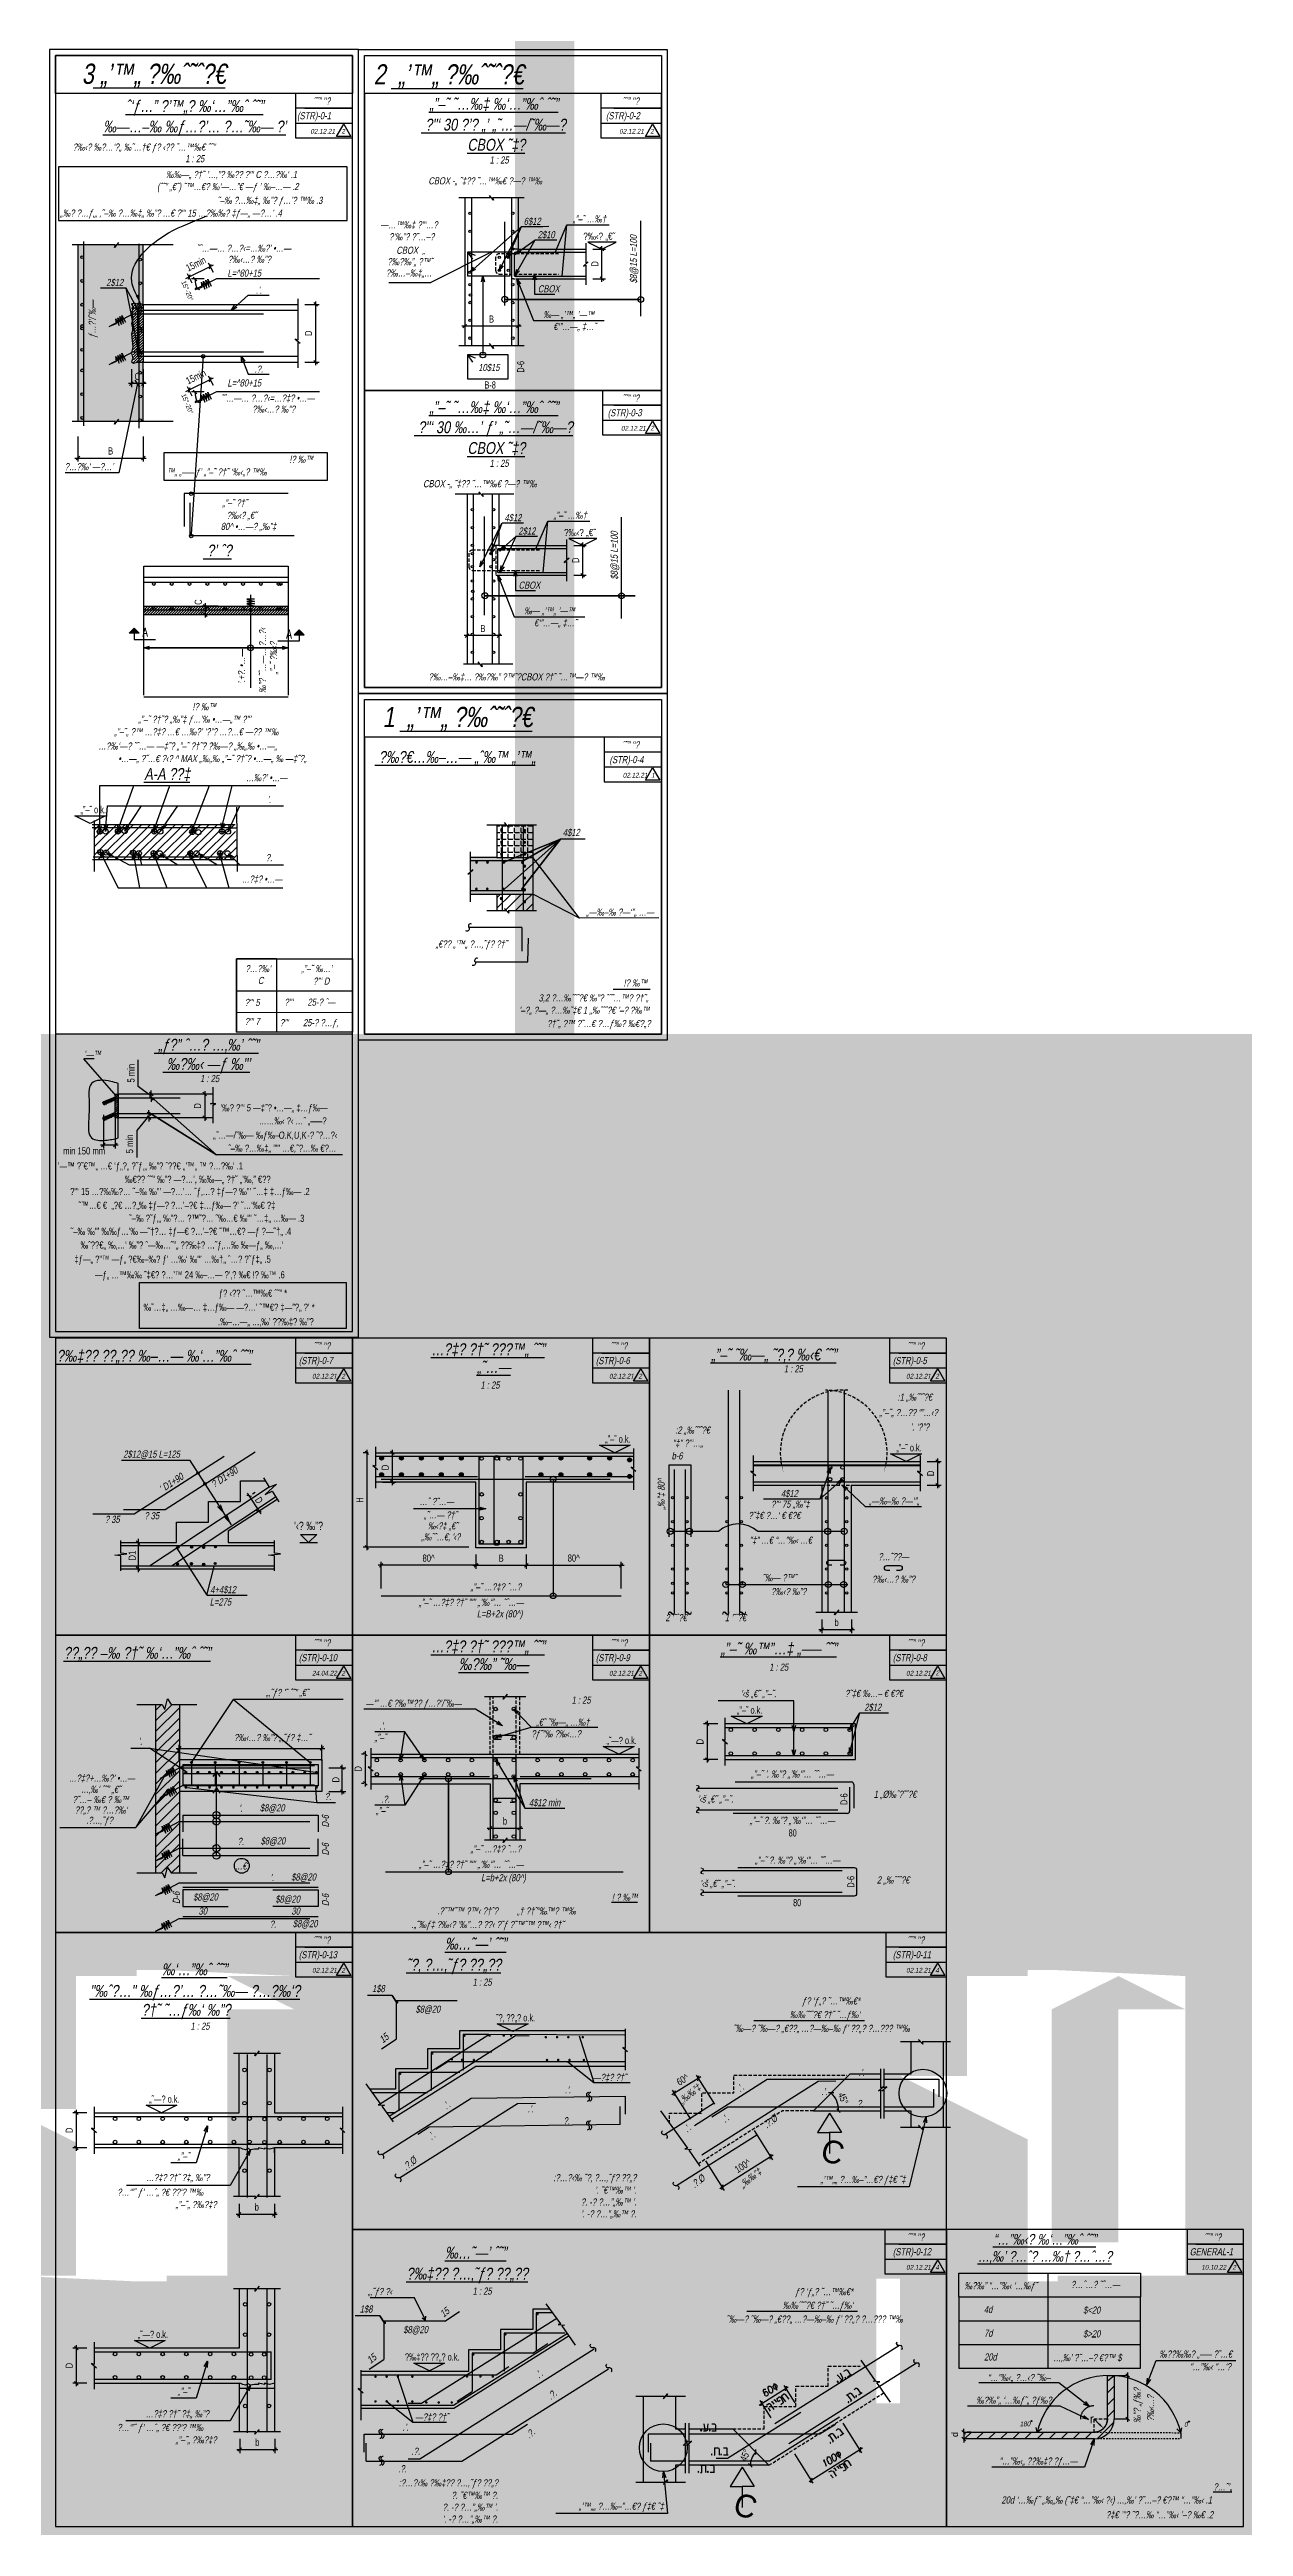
# Model space of a CAD drawing. Header units: inches. Extents: x -5298 to 11252, y 8210 to 22495.
# Drawn here: x 7610 to 8615, y 10860 to 12945 of the extents above; entities that cross this region are included whole.
import ezdxf
from ezdxf import colors
from ezdxf.entities.mleader import LeaderData, LeaderLine
from ezdxf.enums import TextEntityAlignment as Align
from ezdxf.math import Vec2, Vec3

# ---------------------------------------------------------------- set-up
doc = ezdxf.new("R2010")
doc.units = ezdxf.units.IN
doc.header["$LTSCALE"] = 11
doc.header["$MEASUREMENT"] = 0
for name, pattern in [('Aligning Line', [3.2004, 1.6002, -1.6002]), ('Dash', [0.22, 0.12, -0.1]), ('DASH50', [15, 10, -5]), ('DASHED2', [0.375, 0.25, -0.125]), ('DASHEDX2', [38.1, 25.4, -12.7]), ('HIDDEN', [0.375, 0.25, -0.125])]:
    doc.linetypes.add(name, pattern=pattern)
doc.layers.get('Defpoints').update_dxf_attribs({"color": 40})
for name, color, linetype in [('1', 1, 'HIDDEN'), ('22', 22, 'Continuous'), ('26', 3, 'Continuous'), ('72-25', 7, 'Continuous'), ('BEAM', 3, 'Continuous'), ('break', 1, 'Continuous'), ('C-beam', 3, 'Continuous'), ('C-Beme', 3, 'Continuous'), ('c-iron6', 6, 'Continuous'), ('c-stam', 1, 'Continuous'), ('C-TEXT6', 6, 'Continuous'), ('ci', 4, 'Continuous'), ('dim', 3, 'Continuous'), ('DIM-BAR', 122, 'Continuous'), ('DIM-Sec', 2, 'Continuous'), ('G1', 151, 'Continuous'), ('G2', 63, 'Continuous'), ('HATCH-Sec', 9, 'Continuous'), ('hbt', 2, 'HIDDEN'), ('IRON', 6, 'Continuous'), ('iron4', 4, 'Continuous'), ('IRON4-Sec', 4, 'Continuous'), ('IRON6', 6, 'Continuous'), ('IRON6-Sec', 6, 'Continuous'), ('KAT', 7, 'Continuous'), ('le', 1, 'Continuous'), ('MSZ_BLOCKS', 1, 'Continuous'), ('SEC', 3, 'Continuous'), ('SEC-TEXT', 1, 'Continuous'), ('Section', 2, 'Continuous'), ('SETOT', 4, 'Continuous'), ('sg', 4, 'HIDDEN'), ('STAM', 1, 'Continuous'), ('TAK', 1, 'ZIGZAG_DASH'), ('TEXT3', 3, 'Continuous'), ('TEXT4', 3, 'Continuous'), ('TMICHOT', 1, 'Continuous'), ('TXT1', 4, 'Continuous'), ('W1', 31, 'Continuous'), ('ZIUN', 5, 'Continuous'), ('ztu', 1, 'Continuous'), ('ztz-Sec', 122, 'Continuous')]:
    doc.layers.add(name, color=color, linetype=linetype)
doc.styles.add('AA', font='hebtxt', dxfattribs={"width": 0.8, "oblique": 8})
doc.styles.add('COM1', font='complex_.ttf', dxfattribs={"width": 0.8})
doc.styles.add('DIM', font='DIMHEB', dxfattribs={"width": 0.7})
doc.styles.add('HEB', font='HEB', dxfattribs={"width": 0.8})
doc.styles.add('HEBL', font='hebtxt-weld', dxfattribs={"width": 0.85})
doc.styles.add('HEBREW', font='hebtxt-weld.shx', dxfattribs={"width": 0.8, "oblique": 12})
doc.styles.add('HEBTXT', font='hebtxt-weld.shx')
doc.styles.add('ROMANC', font='romanc')
doc.styles.add('SIN', font='wingding.ttf')
doc.styles.get("Standard").update_dxf_attribs({"font": 'arial.ttf'})
doc.linetypes.add('ZIGZAG', pattern='A,0.00254,-5.08,[131,ltypeshp.shx,S=5.08,R=0,X=-5.08,Y=0],-10.16,[131,ltypeshp.shx,S=5.08,R=180,X=5.08,Y=0],-5.08', length=20.32254)
doc.linetypes.add('ZIGZAG_DASH', pattern='A,2,-0.2,[131,ltypeshp.shx,S=0.2,R=0,X=-0.2,Y=0],-0.4,[131,ltypeshp.shx,S=0.2,R=180,X=0.2,Y=0],-0.2', length=2.8)
doc.dimstyles.new('20', dxfattribs={"dimtxt": 4.4, "dimasz": 2.4, "dimexe": 2.4, "dimexo": 0, "dimgap": 1.8, "dimtad": 1, "dimdec": 1, "dimrnd": 0.5, "dimdsep": 46, "dimtxsty": 'DIM', "dimblk1": 'OBLIQUE', "dimblk2": 'OBLIQUE', "dimsah": 1, "dimcen": 0.1, "dimdle": 2, "dimclre": 8, "dimclrt": 11, "dimadec": 0, "dimazin": 0, "dimtfac": 1, "dimtdec": 1, "dimtix": 1, "dimtmove": 2, "dimatfit": 3, "dimldrblk": 'OBLIQUE', "dimfxl": 1, "dimtolj": 1, "dimarcsym": 0})
doc.dimstyles.new('25', dxfattribs={"dimtxt": 5.5, "dimasz": 3, "dimexe": 3, "dimexo": 6, "dimgap": 3, "dimtad": 1, "dimdec": 0, "dimrnd": 0.5, "dimdsep": 46, "dimtxsty": 'HEBTXT', "dimblk1": 'OBLIQUE', "dimblk2": 'OBLIQUE', "dimsah": 1, "dimcen": 1, "dimdle": 2.5, "dimclre": 9, "dimclrt": 3, "dimadec": 0, "dimazin": 0, "dimtfac": 1, "dimtdec": 0, "dimtix": 1, "dimtmove": 2, "dimatfit": 3, "dimldrblk": 'OBLIQUE', "dimfxl": 1, "dimtolj": 1, "dimarcsym": 0})
doc.dimstyles.new('25-brs', dxfattribs={"dimscale": 0.8, "dimtxt": 6, "dimasz": 3, "dimexe": 3, "dimexo": 5, "dimgap": 3, "dimtad": 1, "dimdec": 0, "dimrnd": 1, "dimdsep": 46, "dimtxsty": 'HEB', "dimblk1": 'OBLIQUE', "dimblk2": 'OBLIQUE', "dimsah": 1, "dimcen": 0.09, "dimdle": 2.5, "dimse1": 1, "dimse2": 1, "dimsd1": 1, "dimsd2": 1, "dimclre": 8, "dimclrt": 2, "dimadec": 8, "dimazin": 0, "dimtfac": 1, "dimtdec": 0, "dimtix": 1, "dimtmove": 2, "dimatfit": 3, "dimfxl": 1, "dimtolj": 1, "dimtzin": 0, "dimarcsym": 0})
doc.dimstyles.new('D-25-25', dxfattribs={"dimtxt": 6, "dimasz": 3, "dimexe": 6, "dimexo": 12, "dimgap": 2, "dimtad": 1, "dimdec": 0, "dimdsep": 46, "dimtxsty": 'HEB', "dimblk1": 'OBLIQUE', "dimblk2": 'OBLIQUE', "dimsah": 1, "dimcen": 100, "dimdle": 3, "dimclrd": 256, "dimclre": 143, "dimclrt": 256, "dimadec": 0, "dimazin": 0, "dimtfac": 1, "dimtdec": 0, "dimtix": 1, "dimtmove": 2, "dimatfit": 3, "dimldrblk": 'OBLIQUE', "dimfxl": 1, "dimtolj": 1, "dimarcsym": 0})
doc.dimstyles.new('D25-25', dxfattribs={"dimtxt": 6, "dimasz": 3, "dimexe": 3, "dimexo": 6, "dimgap": 2.5, "dimtad": 1, "dimdec": 1, "dimrnd": 1, "dimdsep": 46, "dimtxsty": 'HEB', "dimblk1": 'OBLIQUE', "dimblk2": 'OBLIQUE', "dimsah": 1, "dimcen": 0, "dimdle": 2.5, "dimclrd": 256, "dimclre": 143, "dimclrt": 256, "dimadec": 0, "dimazin": 0, "dimtfac": 1, "dimtdec": 1, "dimtix": 1, "dimtmove": 2, "dimatfit": 3, "dimldrblk": 'OBLIQUE', "dimfxl": 1, "dimtolj": 1, "dimtzin": 0, "dimlwd": -1, "dimlwe": -1, "dimarcsym": 0})
doc.dimstyles.new('m25-orig', dxfattribs={"dimtxt": 6, "dimasz": 3, "dimexe": 3, "dimexo": 6, "dimgap": 3, "dimtad": 1, "dimdec": 1, "dimrnd": 0.5, "dimdsep": 46, "dimtxsty": 'HEB', "dimblk1": 'OBLIQUE', "dimblk2": 'OBLIQUE', "dimsah": 1, "dimcen": 100, "dimdle": 2.5, "dimclrd": 256, "dimclre": 1, "dimadec": 0, "dimazin": 0, "dimtfac": 0.9, "dimtdec": 1, "dimtix": 1, "dimtmove": 2, "dimatfit": 3, "dimldrblk": 'OBLIQUE', "dimfxl": 1, "dimtolj": 1, "dimlwd": -1, "dimarcsym": 0})
doc.dimstyles.new('S-25', dxfattribs={"dimtxt": 6, "dimasz": 3, "dimexe": 3, "dimexo": 6, "dimgap": 3, "dimtad": 1, "dimdec": 1, "dimrnd": 0.5, "dimdsep": 46, "dimtxsty": 'HEB', "dimblk": 'OBLIQUE', "dimcen": 0.1, "dimdle": 3, "dimclre": 143, "dimadec": 0, "dimazin": 0, "dimtfac": 1, "dimtdec": 1, "dimtix": 1, "dimtmove": 2, "dimatfit": 3, "dimldrblk": 'OBLIQUE', "dimfxl": 1, "dimtolj": 1, "dimarcsym": 0})
doc.dimstyles.new('sec 25', dxfattribs={"dimtxt": 6, "dimasz": 2.4, "dimexe": 6, "dimexo": 0, "dimgap": 1.8, "dimtad": 1, "dimdec": 1, "dimrnd": 0.5, "dimdsep": 46, "dimtxsty": 'DIM', "dimblk": 'NONE', "dimcen": 0.1, "dimdle": 2, "dimse1": 1, "dimse2": 1, "dimsd1": 1, "dimsd2": 1, "dimclre": 256, "dimclrt": 256, "dimadec": 0, "dimazin": 0, "dimtfac": 1, "dimtdec": 1, "dimtix": 1, "dimtmove": 2, "dimatfit": 3, "dimldrblk": 'NONE', "dimfxl": 1, "dimtolj": 1, "dimlwd": -1, "dimlwe": -1, "dimarcsym": 0})

msp = doc.modelspace()

# ---------------------------------------------------------------- texts
at = {"layer": 'C-TEXT6', "color": 252, "true_color": 0x939598, "transparency": 33554534, "style": 'HEB', "oblique": 10, "width": 0.8}
for s, p in [('180', (8431.03, 10946.27)), ('0', (8566.48, 10945.83))]:
    msp.add_text(s, height=4, rotation=360, dxfattribs=at).set_placement(p, align=Align.MIDDLE)
at = {"layer": 'IRON6-Sec', "style": 'HEB', "oblique": 10, "width": 0.8}
msp.add_text('“‘…', height=6, rotation=360, dxfattribs=at).set_placement((8019.65, 11374.98, 0.4))
at = {"layer": 'KAT', "color": 4, "style": 'SIN'}
for p in [(8257.57, 11168.56), (8184.1, 10870.58)]:
    msp.add_text('C', height=19.2, rotation=343.86765, dxfattribs=at).set_placement(p)
at = {"layer": 'SEC-TEXT', "style": 'HEB', "oblique": 10, "width": 0.8}
for s, height, p in [('3%%U „’™„ \x9a‰ˆ˜ˆ\x8c€', 17, (7637.1, 12915.62)), ('2 %%U „’™„ \x9a‰ˆ˜ˆ\x8c€', 17, (7882.8, 12915.11)), ('1 %%U „’™„ \x9a‰ˆ˜ˆ\x8c€', 17, (7890.28, 12374.33)), ('%%U \x9a‰\x8c€…‰–…— „ˆ‰™ „’™„', 10, (7884.11, 12344.16)), ('%%U\x8c‰‡\x9a\x8e \x8a\x8c„\x8e\x8c ‰–…— ‰‘…”‰ˆ ˆ˜”', 10, (7615.97, 11840.17)), ('%%U\x8a\x8c„\x8e\x8c –‰ \x8c†˜ ‰‘…”‰ˆ ˆ˜”', 10, (7621.96, 11590.17)), ('%%U‰…˜—’ ˆ˜”', 10, (7942.94, 11345.4)), ('%%U‰‘…”‰ˆ ˆ˜”', 10, (7704.44, 11323.82)), ('%%U˜\x8e‚ \x9a…‚˜ƒ\x8e \x8a\x8c„\x8e\x8c', 10, (7910.41, 11327.75)), ('%%U"‰ˆ\x8c…" ‰ƒ…\x8e’… \x9a…˜‰— \x9a…\x9a‰‘\x8c', 10, (7643.91, 11305.67)), ('%%U\x8c†˜ ˜…ƒ‰‘ ‰”\x8c', 10, (7687.47, 11289.73)), ('%%U‰…˜—’ ˆ˜”', 10, (7942.94, 11085.4)), ('%%U\x8c‰‡\x9a\x8e \x9a…‚˜ƒ\x8e \x8a\x8c„\x8e\x8c', 10, (7910.41, 11067.75))]:
    msp.add_text(s, height=height, dxfattribs=at).set_placement(p)
for s, height, p in [('%%U„”–˜ ˜…‰‡ ‰‘…”‰ˆ ˆ˜”', 10, (7983.88, 12898.17)), ('%%U‰—…–‰ ‰ƒ…\x8e’… \x9a…˜‰— \x8c’', 10, (7732.18, 12878.41)), ('%%Uˆ‘ƒ…” \x9a’™„\x8c ‰‘…”‰ˆ ˆ˜”', 10, (7732.18, 12895.71)), ('%%U \x8e"‘ 30 \x8c’\x8e „’ „˜…—/˜‰—\x8c', 10, (7983.88, 12880.65)), ('%%UCBOX ˜‡\x8e', 10, (7986.01, 12864.15)), ('1 : 25', 6, (7732.18, 12852.69)), ('1 : 25', 6, (7988.38, 12851.58)), ('%%U„”–˜ ˜…‰‡ ‰‘…”‰ˆ ˆ˜”', 10, (7983.88, 12642.92)), ('%%U \x8e"‘ 30 ‰…’ ƒ’ „˜…—/˜‰—\x8c', 10, (7983.88, 12625.4)), ('%%UCBOX ˜‡\x8e', 10, (7986.01, 12608.9)), ('1 : 25', 6, (7988.38, 12596.33)), ('%%U \x8c’ ˆ\x8e', 10, (7751.47, 12523.18, 0)), ('1 : 25', 6, (7744.69, 12078.51, 0)), ('%%U„”–˜ ˜‰—„ ˜\x8e‚\x8c ‰‹€ ˆ˜”', 10, (8219.57, 11845.55)), ('1 : 25', 6, (8236.04, 11834.23, 0)), ('%%U„”–˜ ‰™”…‡ „–— ˆ˜”', 10, (8223.73, 11598.18))]:
    msp.add_text(s, height=height, dxfattribs=at).set_placement(p, align=Align.MIDDLE)
for s, p in [('%%UA-A \x8a\x9a‡', (7709.02, 12329.82, 0)), ('%%U „ƒ\x8c” ˆ…\x8e …‚‰’ ˆ˜”', (7742.19, 12101.91, 0)), ('%%U ‰\x8e‰‹ —ƒ ‰"’', (7742.19, 12085.78, 0)), ('%%U…\x9a‡\x9a \x8c†˜ \x9a\x8e\x8c™„ ˆ˜”', (7979.06, 11845.71, 0.08)), ('%%U„˜…—', (7983.85, 11830.82, 0.08)), ('%%U…\x9a‡\x9a \x8c†˜ \x9a\x8e\x8c™„ ˆ˜”', (7979.06, 11595.62, 0.08)), ('%%U‰\x8e‰” ˜‰—', (7983.85, 11580.73, 0.08))]:
    msp.add_text(s, height=10, dxfattribs=at).set_placement(p, align=Align.CENTER)
for p in [(7980.7, 11820.56), (8223.73, 11583.13), (7974.08, 11318.06), (7736.58, 11280.98), (7974.08, 11058.06)]:
    msp.add_text('1 : 25', height=6, rotation=0, dxfattribs=at).set_placement(p, align=Align.MIDDLE)
msp.add_text('1 : 25', height=6, rotation=0, dxfattribs=at).set_placement((8049.34, 11552.44, 0.08))
at = {"layer": 'TEXT3', "style": 'AA', "oblique": 5, "width": 0.8}
for s, p in [(' ’—™', (7637.56, 12095.88)), ('\'‰\x8e \x8e"‘ 5 —‡˜\x8e •…—„ ‡…ƒ‰—', (7753.56, 12050.88)), ('„˜…—/˜‰— ‰ƒ‰–…', (7747.56, 12027.88)), ('……‰‹ \x8c‹ …ˆ „–—\x8e', (7786.06, 12039.88)), ('O.K,U,K', (7802.56, 12027.88)), ('-\x8e ˜\x8e…\x8c‹', (7826.56, 12027.88)), ('˜–‰ \x9a…‰‡„ ”"’ …€,˜\x9a…‰ €\x8c…', (7760.06, 12016.88))]:
    msp.add_text(s, height=6, rotation=0, dxfattribs=at).set_placement(p)
at = {"layer": 'TEXT3', "style": 'HEB', "width": 0.8}
for s, p in [(' ’—™ \x9a˜€™„ …€ ‘ƒ„\x8e„ \x9a˜ƒ‚„ ‰”\x8c ˆ\x8e\x8c€ „’™„ ™ \x9a…\x9a‰‘ .1', (7615.06, 12001.97)), ('\x8e"‘ 15 …\x8e‰‰\x8e… ˜–‰ ‰"’ —\x8e…’… ˜ƒ‚…\x8e ‡ƒ—\x8e ‰"’ ˜…‡ ‡…ƒ‰— .2', (7627.24, 11980.43)), ('‰€\x9a\x8e ˆ˜” ‰”\x8c —\x8e…’, ‰‰—„ \x8c†˜ „’‰‚” €\x8c\x8c', (7673.29, 11990.72)), (' ˜™…€ €  „\x8c€ …\x8c„‰ ‡ƒ—\x8e \x9a…’–\x8e€ ‡…ƒ‰— \x8c’ ˜…‘‰€ \x8c‡', (7632.63, 11968.86)), ('˜–‰ ‰"’ ‰‰ƒ…’‰ —˜†\x8e… ‡ƒ—€ \x9a…’–\x8e€ ˜™…€\x8e —ƒ \x9a—˜†„ .4', (7627.77, 11946.91)), ('˜–‰ \x9a˜ƒ‚„ ‰”\x8c… \x9a™˜\x8e… ˜‰…€ ‰"’ ˜…‡„ …‰— .3', (7676.93, 11957.97)), ('‡ƒ—„ \x9a”™ —ƒ„ \x9a€‰–‰\x8c ƒ’ …‰‘ ‰"’ …‰†„ ˆ…\x8e \x9a˜ƒ‡„ .5', (7630.81, 11923.51)), ('‰ˆ\x8e\x8c€„ ‰‚…‘ ‰”\x8c ˆ—‰…˜”„ \x9a\x8c‰‡\x9a …˜ƒ‚…‰ ‰—ƒ„ ‰‚…‘', (7636.01, 11935.41)), ('—ƒ„ …™‰‰ ˜‡€\x8c \x9a…’™ 24 ‰–…— \x9a’‚\x8c ‰€ !\x8c ‰™ .6', (7648.08, 11910.39)), ('‰˜…‡„ …‰—… ‡…ƒ‰— —\x8e…’ ˜™€\x8c ‡—”\x8e„ \x8c’ *', (7689, 11883.04)), ('ƒ\x8c ‹\x9a\x8e ˜…™‰€ ˆ˜” *', (7752.42, 11894.87)), ('.‰–…—„ …‚‰’ \x9a\x8c‰‡\x9a ‰”\x8c', (7751.7, 11870.88))]:
    msp.add_text(s, height=6, dxfattribs=at).set_placement(p)
at = {"layer": 'ztz-Sec', "style": 'HEBREW', "oblique": 12, "width": 0.8}
for s, height, rotation, p in [("ˆ˜” '‘\x8e", 6, 0.17037, (7831.78, 12898.18)), ("ˆ˜” '‘\x8e", 6, 0.17037, (8091.78, 12898.18)), ('(STR)-0-1', 6, 0.17037, (7818.23, 12885.78)), ('(STR)-0-2', 6, 0.17037, (8078.23, 12885.78)), ('\x9a‰‹\x9a ‰\x8e…‘\x8e„ ‰˜…†€ ƒ\x8c ‹\x9a\x8e ˜…™‰€ ˆ˜”', 6, 360, (7629.4, 12859.45)), ('02.12.21', 4, 0.17037, (7829.43, 12873.71)), ('2', 4, 0.17037, (7855.52, 12873.71)), ('02.12.21', 4, 0.17037, (8089.43, 12873.71)), ('2', 4, 0.17037, (8115.52, 12873.71)), ('‰‰—„ \x8c†˜ ’…‚”\x8c ‰\x8c\x8e \x8e"‘ C \x9a…\x9a‰‘ .1', 6, 360, (7707.81, 12836.37, 0)), ('(ˆ˜” „€˜) ˜™…€\x8e ‰‘—…”€ —ƒ ’ ‰–…— .2', 6, 360, (7700.35, 12826.18, 0)), ('˜–‰ \x9a…‰‡„ ‰”\x8c ƒ…’\x8c ™‰ .3', 6, 360, (7751.11, 12814.59, 0)), ('„‰\x8e \x8c…ƒ‚„ ,˜–‰ \x9a…‰‡„ ‰”\x8c …€ \x8e"‘ 15 …\x8e‰‰\x8e ‡ƒ—„ —\x8e…’ .4', 6, 360, (7618.73, 12803.9, 0)), ('˜ˆ…—… \x9a…\x8e‹=…‰\x8c’ •…—', 6, 360, (7733.63, 12774.3, 0)), ('L=^ 80+15', 6, 360, (7759.63, 12753.39, 0)), ('\x9a‰‹…\x9a ‰”\x8c', 6, 360, (7760.05, 12764.99, 0)), ('˜ˆ…—… \x9a…\x8e‹=…\x9a‡\x9a •…—', 6, 360, (7754.07, 12648.19, 0)), ('L=^ 80+15', 6, 360, (7759.63, 12660.94, 0)), ("ˆ˜” '‘\x8e", 6, 0.17037, (8091.78, 12648.18)), ('\x9a‰‹…\x9a ‰”\x8c', 6, 360, (7780.49, 12638.89, 0)), ('(STR)-0-3', 6, 0.17037, (8079.73, 12635.78)), ('02.12.21', 4, 0.17037, (8090.93, 12623.71)), ('2', 4, 0.17037, (8115.66, 12623.92)), (' \x9a…\x9a‰‘ —\x8e…’', 6, 360, (7620.8, 12590.5, 0)), ('™„ „–— ƒ’ „”–˜ \x8c†˜ ‘‰‹„\x8c ™‰', 6, 360, (7708.52, 12586.06, 0)), ('!\x8c ‰™', 6, 360, (7811.68, 12596.67, 0)), ('  „”–˜ \x8c†˜', 6, 360, (7751.72, 12560, 0)), ('\x9a‰‹\x9a „€˜', 6, 360, (7758.95, 12549.53, 0)), ('80^  •…—%%140 „‰”‡', 6, 360, (7754.04, 12540.19, 0)), ('’.+\x9a. •…—', 6, 90, (7774.52, 12410.47, 0)), (' ‰”\x8c ˜ˆ…—… \x9a…\x8e‹', 6, 90, (7792.15, 12401.09, 0)), (' „”–˜ \x9a‰‹\x9a', 6, 90, (7801.37, 12416.72, 0)), ('„”–˜ \x8c†˜\x8c „‰”‡ ƒ…’‰ •…—„™ \x8e"’', 6, 360, (7684.46, 12377.9, 0)), ('!\x8c ‰™', 6, 360, (7730.08, 12388.51, 0)), ('…\x8e‰‘—\x8e ˜ˆ…— —‡˜\x8e „”–˜ \x8c†˜\x8c \x8c‰—\x8e „‰„‰ •…—„', 6, 360, (7650.96, 12355.38, 0)), ('„”–˜„ \x8c™ …\x9a‡\x9a …€ …‰\x8c’ ‘\x8c”\x8e …\x9a…€ —\x8e\x8c ™‰', 6, 360, (7664.22, 12367.39, 0)), ("ˆ˜” '‘\x8e", 6, 0.17037, (8091.78, 12356.28)), ('(STR)-0-4', 6, 0.17037, (8081.23, 12343.88)), ('02.12.21', 4, 0.17037, (8092.43, 12331.81)), ('1', 4, 0.17037, (8116.34, 12331.71)), ('\x9a…\x9a‰‘', 6, 360, (7774.71, 12168.05)), ('„”–˜ ‰…’', 6, 360, (7821.72, 12168.05)), ('C', 6, 360, (7785.31, 12158.05)), ('\x8e"‘ D', 6, 360, (7831.72, 12157.55)), ('\x8e"‘ 5', 6, 360, (7774.1, 12139.55)), ('\x8e"‘', 6, 360, (7807.52, 12139.81)), ('25-\x8e ˆ—', 6, 360, (7827.02, 12139.81)), ('\x8e"‘ 7', 6, 360, (7774.12, 12123.48)), ('\x8e"‘', 6, 360, (7803.67, 12122.54)), ('25-\x8e \x8c…ƒ‚', 6, 360, (7823.17, 12122.54)), ('(STR)-0-7', 6, 0.17037, (7819.73, 11838.09)), ("ˆ˜” '‘\x8e", 6, 0.17037, (7831.78, 11850.49)), ('(STR)-0-6', 6, 0.17037, (8069.73, 11838.09)), ("ˆ˜” '‘\x8e", 6, 0.17037, (8081.78, 11850.49)), ('(STR)-0-5', 6, 0.17037, (8319.73, 11838.09)), ("ˆ˜” '‘\x8e", 6, 0.17037, (8331.78, 11850.49)), ('02.12.21', 4, 0.17037, (7830.93, 11826.02)), ('2', 4, 0.17037, (7855.52, 11826.02)), ('02.12.21', 4, 0.17037, (8080.93, 11826.02)), ('2', 4, 0.17037, (8105.52, 11826.02)), ('02.12.21', 4, 0.17037, (8330.93, 11826.02)), ('2', 4, 0.17037, (8355.52, 11826.02)), ('2$12@15 L=125', 6, 360, (7671.91, 11759.44)), ('’ D1+90', 6, 33, (7704.56, 11729.7)), ('\x9a D1+90', 6, 33, (7748.48, 11733.84)), ('…ˆ \x9a˜…—', 6, 360, (7921.34, 11719.58)), ('\x9a 35', 6, 360, (7656.42, 11704.52)), ('\x9a 35', 6, 360, (7689.61, 11707.63)), ('„”–˜ …\x9a‡\x9a ˆ…\x8e', 6, 360, (7964.15, 11647.69)), ('L=275', 6, 360, (7744.75, 11635.03)), ('4+4$12', 6, 360, (7745.12, 11645.38)), ('„”–˜ …\x9a‡\x9a \x8c†˜ ”"’ „’‰‘”… ˜ˆ…—', 6, 360, (7920.69, 11634.7)), ('L=B+2x (80^ )', 6, 360, (7969.56, 11625.06)), ('(STR)-0-10', 6, 0.17037, (7819.73, 11588.09)), ("ˆ˜” '‘\x8e", 6, 0.17037, (7831.78, 11600.49)), ('(STR)-0-9', 6, 0.17037, (8069.73, 11588.09)), ("ˆ˜” '‘\x8e", 6, 0.17037, (8081.78, 11600.49)), ('(STR)-0-8', 6, 0.17037, (8319.73, 11588.09)), ("ˆ˜” '‘\x8e", 6, 0.17037, (8331.78, 11600.49)), ('24.04.22', 4, 0.17037, (7830.93, 11576.02)), ('2', 4, 0.17037, (7855.52, 11576.02)), ('02.12.21', 4, 0.17037, (8080.93, 11576.02)), ('2', 4, 0.17037, (8105.52, 11576.02)), ('02.12.21', 4, 0.17037, (8330.93, 11576.02)), ('2', 4, 0.17037, (8355.66, 11576.23)), ('—‘” …€ \x8a‰™\x8e\x8e ƒ…\x8e’/˜‰—', 6, 360, (7875.94, 11549.75, 0.4)), (' .’.', 6, 360, (7885.68, 11530.61, 0.08)), ('\x9aƒ˜”‰ \x9a‰‹…\x9a', 6, 360, (8015.37, 11524.08, 0.08)), ('„€˜ ˜‰—„ …‰†', 6, 360, (8019.48, 11533.82, 0.08)), ('„”–˜ ', 6, 360, (7883.37, 11521.07, 0.08)), ('„”–˜ ', 6, 360, (7884.54, 11459.46, 0.08)), (' .\x9a.', 6, 360, (7887.27, 11469, 0.08)), ('1 „%%129‰ˆ%%144˜ˆ%%140€', 6, 0, (8303.56, 11473.15)), ('„”–˜ …\x9a‡\x9a ˆ…\x8e', 6, 360, (7964.15, 11427.2)), ('„”–˜ …\x9a‡\x9a \x8c†˜ ”"’ „’‰‘”… ˜ˆ…—', 6, 360, (7920.69, 11414.21)), ('L=b+2x (80^ )', 6, 360, (7973.11, 11402.95)), ('2 „‰ˆ˜ˆ\x8c€', 6, 0, (8306.27, 11401.05)), ('.„˜‰ƒ‡ \x9a‰‹\x9a ’‰”…\x8e \x8c\x8c‹ \x8a˜ƒ \x9a˜™˜™ \x8c™‹ \x8c†˜', 6, 360, (7914.48, 11363.53, 0.4)), ('.\x9a˜™˜™ \x8c™‹ \x8c†˜\x8c         „† \x8c†˜ ‰™\x8c ™‰', 6, 360, (7936.28, 11374.98, 0.4)), ('(STR)-0-13', 6, 0.17037, (7819.73, 11338.09)), ("ˆ˜” '‘\x8e", 6, 0.17037, (7831.78, 11350.49)), ('(STR)-0-11', 6, 0.17037, (8319.73, 11338.09)), ("ˆ˜” '‘\x8e", 6, 0.17037, (8331.78, 11350.49)), ('02.12.21', 4, 0.17037, (7830.93, 11326.02)), ('2', 4, 0.17037, (7855.52, 11326.02)), ('02.12.21', 4, 0.17037, (8330.93, 11326.02)), ('4', 4, 0.17037, (8355.52, 11326.02)), ('—\x8c‡\x8e \x8c†˜', 6, 360, (8067.35, 11234.92, -25423.93)), ('(STR)-0-12', 6, 0.17037, (8319.73, 11088.09)), ("ˆ˜” '‘\x8e", 6, 0.17037, (8331.78, 11100.49)), ('GENERAL-1', 6, 0.17037, (8569.65, 11088.09)), ("ˆ˜” '‘\x8e", 6, 0.17037, (8581.78, 11100.49)), ('02.12.21', 4, 0.17037, (8330.93, 11076.02)), ('4', 4, 0.17037, (8355.52, 11076.02)), ('10.10.22', 4, 0.17037, (8579.43, 11076.02)), ('2', 4, 0.17037, (8605.52, 11076.02)), ('„‚˜ƒ\x8e \x8c‹', 6, 360, (7877.81, 11054.65, 0)), ('‰\x8e‰” “…”‰‹ ‘…‰ƒ˜', 6, 360, (8379.99, 11059.58)), ('\x9a…ˆ…\x8e ˜ˆ…—', 6, 360, (8469.7, 11060.65)), ('4d', 6, 360, (8396.34, 11039.58)), ('$<20', 6, 360, (8479.92, 11039.06)), ('7d', 6, 360, (8396.51, 11019.58)), ('$>20', 6, 360, (8479.92, 11019.06)), ('20d', 6, 360, (8396.51, 10999.58)), ('—\x8c‡\x8e \x8c†˜', 6, 360, (7917.59, 10949.08, -25423.93))]:
    msp.add_text(s, height=height, rotation=rotation, dxfattribs=at).set_placement(p)
for s, p in [('CBOX -„ ˜‡\x8e\x8c ˜…™‰€ \x8c—\x8c ™‰', (7928.78, 12831.03)), ('CBOX', (8020.96, 12740.16)), ('CBOX -„ ˜‡\x8e\x8c ˜…™‰€ \x8c—\x8c ™‰', (7924.32, 12576.14)), ('CBOX', (8004.75, 12490.77))]:
    msp.add_text(s, height=6, dxfattribs=at).set_placement(p)
for s, p in [('—…™‰‡ \x9a”‘…\x9a', (7912.48, 12796.91)), ('6$12', (8016.16, 12799.89)), ('„”–˜ …‰† ', (8065.18, 12801.59)), (' \x9a‘‰”\x9a \x8a˜…–\x8c', (7913.77, 12787.09)), ('CBOX  „', (7913.77, 12775.09)), ('2$10', (8027.9, 12788.63)), ('\x9a‰\x8e‰”„ \x9a™˜', (7913.27, 12765.59)), ('\x9a‰…–‰‡„…', (7912.27, 12756.09)), ('‰— „’™„ ’—™', (8046.97, 12721.01)), ('€‘”…—„ ‡…˜ ', (8052.91, 12711.06)), ('10$15', (7979.66, 12676.89)), ('4$12', (7999.96, 12550.5)), ('„”–˜ …‰† ', (8048.98, 12552.2)), ('2$12', (8011.69, 12539.24)), ('‰— „’™„ ’—™', (8030.76, 12471.62)), ('€‘”…—„ ‡…˜ ', (8036.7, 12461.67)), (' \x9a‰…–‰‡… \x9a‰\x8e‰” \x9a™˜\x8cCBOX \x8c†˜ ˜…™—\x8c ™‰', (8002.13, 12416.41))]:
    msp.add_text(s, height=6, dxfattribs=at).set_placement(p, align=Align.MIDDLE)
for s, height, rotation, p in [('$8@15 L=100', 6, 90, (8101.81, 12768.06)), ('2$12', 6, 360, (7664.72, 12748.41, 0)), ('.’.', 6, 0, (7786.03, 12742.1, 0)), ('.\x9a.', 6, 0, (7786.03, 12675.59, 0)), ('$8@15 L=100', 6, 90, (8085.61, 12518.67)), ('•…—„ \x8a˜…€ \x8c‹\x8c ^  MAX „‰„‰ „”–˜ \x8c†˜\x8c •…—„ ‰ —‡˜\x8e„', 6, 0, (7746.89, 12347.41, 0)), ('…‰\x8c’ •…—', 6, 0, (7792.58, 12331.78, 0)), ('’.', 6, 0, (7794.58, 12313.28, 0)), ('4$12', 6, 360, (8049.04, 12285.57, 0)), ('\x9a.', 6, 0, (7794.58, 12264.48, 0)), ('…\x9a‡\x9a •…—', 6, 0, (7788.72, 12246.27, 0)), ('b-6', 6, 0, (8138.09, 11761.08)), ('„‰”‡ 80^ ', 6, 90, (8125.13, 11728.66)), (" \x8e''‘ 75 „‰”‡", 6, 0, (8232.47, 11719.88)), ('4$12', 6, 0, (8232.62, 11729.24)), ("„‰˜ˆ…€‚ '‹\x9a", 6, 360, (7939.14, 11692.37)), ('„˜…— \x8c†˜', 6, 360, (7938.91, 11710.86)), (' ‰‹\x9a‡ „€˜', 6, 360, (7940.06, 11701.68)), ('\x9a˜‡€ \x8e…‘ € €\x8c€', 6, 0, (8220, 11710.7)), ("2 '˜ˆ\x8c€", 6, 0, (8137.31, 11624.94)), ("1 '˜ˆ\x8c€", 6, 0, (8187.31, 11624.94)), ("„‚˜ƒ\x8e '˜ ˆ˜” „€˜", 6, 360, (7810.01, 11561.08)), ("'‹š „€˜ „”–˜.", 6, 360, (8206.62, 11560.5)), ('\x9a˜‡€ ‰…– € €\x8c€', 6, 0, (8303.85, 11560.88)), ('2$12', 6, 0, (8302.85, 11549.38)), ('’.', 6, 360, (7686.23, 11520.75)), ('\x9a‰‹…\x9a ‰”\x8c „‚˜ƒ\x8e ‡…˜', 6, 360, (7797.36, 11523.12)), ('…\x9a‡\x9a+…‰\x8c’ •…—', 6, 360, (7653.87, 11489.63)), ('„”–˜ ’. ‰”\x8c „’‰‘”… ˜ˆ…—', 6, 0, (8235.12, 11492.85)), ('\x8a˜…– ‰€ \x8c ‰™', 6, 360, (7652.89, 11471.81)), (' \x8a\x8c„\x8e ™ \x9a…\x9a‰‘', 6, 360, (7652.33, 11462.41)), ('…‚‰’ ˆ˜” „€˜', 6, 360, (7653.03, 11479.95)), ('’.', 6, 360, (7770.79, 11464.37)), ('$8@20', 6, 360, (7797.36, 11464.37)), ('\x9a.', 6, 360, (7844.21, 11474.38)), ('4$12 min', 6, 0, (8026.56, 11469, 0.08)), ("'‹š „€˜ „”–˜.", 6, 0, (8170.47, 11471.79)), ('.\x9a…‚˜ƒ\x8e', 6, 360, (7651.91, 11453.43)), ('D-6', 6, 90, (7842.08, 11453.43)), ('„”–˜ \x9a. ‰”\x8c „’‰‘”… ˜ˆ…—', 6, 0, (8235.12, 11453.84)), ('\x9a.', 6, 360, (7770.79, 11436.55)), ('$8@20', 6, 360, (7797.91, 11436.55)), ('D-6', 6, 90, (7842.08, 11429.9)), ('„”–˜ \x9a. ‰”\x8c „’‰‘”… ˜ˆ…—', 6, 0, (8239.45, 11420.34)), ('…€', 6, 360, (7770.79, 11415.77)), ('’.', 6, 360, (7797.14, 11406.14)), ('$8@20', 6, 360, (7823.71, 11406.14)), ("'‹š „€˜ „”–˜.", 6, 0, (8172.3, 11400.73)), ('D-6', 6, 90, (7716.62, 11389)), ('$8@20', 6, 360, (7741.18, 11389.34)), ('$8@20', 6, 360, (7810.28, 11387.53)), ('D-6', 6, 90, (7842.18, 11387.15)), ('30', 6, 360, (7738.87, 11377.88)), ('\x9a.', 6, 360, (7797.91, 11366.9)), ('30', 6, 360, (7817.03, 11377.85)), ('$8@20', 6, 360, (7825.04, 11366.9)), ('1$8', 6, 360, (7886.67, 11312.54, 0)), ('$8@20', 6, 360, (7928.34, 11294.92, 0)), ('15', 6, 38.68763, (7891.41, 11270.89, 0)), ('„”–˜', 6, 360, (7722.63, 11171.32)), ('…\x9a‡\x9a \x8c†˜ \x9a‡„ ‰”\x8c', 6, 360, (7717.83, 11153.2)), ('\x9a…‘”ˆ ƒ’ …ˆ„ \x9a€ \x9a\x9a‘\x8c ™‰', 6, 360, (7703.05, 11140.52)), ('„”–˜„ \x9a‰\x9a‡\x9a', 6, 360, (7733.17, 11130.49)), ('%%U…‚‰’ \x9a…ˆ\x8c …‰† \x9a…ˆ…\x8e', 9, 360, (8447.71, 11086.7)), ('%%U“…”‰‹\x8c ‰‘…”‰ˆ ˆ˜”', 9, 360, (8447.71, 11101.84)), ('1$8', 6, 360, (7876.32, 11042.86)), ('$8@20', 6, 360, (7918, 11025.24, 0)), ('15', 6, 38.68763, (7942.52, 11040.13)), ('15', 6, 38.68763, (7881.07, 11001.21)), ('„”–˜', 6, 360, (7722.63, 10973.3)), ('\x9a…‘”ˆ ƒ’ …ˆ„ \x9a€ \x9a\x9a‘\x8c ™‰', 6, 360, (7703.05, 10942.5)), ('…\x9a‡\x9a \x8c†˜ \x9a‡„ ‰”\x8c', 6, 360, (7717.37, 10954.42)), ('„”–˜„ \x9a‰\x9a‡\x9a', 6, 360, (7733.17, 10932.47)), ('20d ‘…‰ƒ˜ „‰„‰ (˜‡€ “…”‰‹ \x8c‹) …‚‰’ \x8a˜…–\x8c €\x8c™ “…”‰‹ .1', 6, 360, (8499.74, 10881.45)), ('%%U\x9a…˜’„', 6, 360, (8597.43, 10892.84)), ('\x9a‡€ ’”\x8e ˜\x9a…‰ “…”‰‹ ’–\x8c ‰€ .2', 6, 360, (8544.26, 10869.68))]:
    msp.add_text(s, height=height, rotation=rotation, dxfattribs=at).set_placement(p, align=Align.MIDDLE)
for s, rotation, p in [('ƒ…\x8e’/˜‰—', 90, (7648.82, 12733.67, 11.76)), ('„”–˜„ \x8a…\x9a\x8c “”…‹\x8c', 360, (8357.48, 11794.42)), (':1 „‰ˆ˜ˆ\x8c€', 360, (8352.87, 11807.39)), (':2 „‰ˆ˜ˆ\x8c€', 360, (8165.83, 11779.66)), (' ’. ‘\x8c”\x8e', 360, (8350.18, 11782.26)), ('"‡" \x9a”‘…„', 360, (8159.83, 11768.73)), ('"‡" …€ “…”‰‹ …€', 0, (8251.65, 11687.02)), ('\x9a…˜\x8e\x8c—', 0, (8333.08, 11673.16)), ('    ˜‰— \x9a™˜', 0, (8238.72, 11655.42)), ('\x9a‰‹…\x9a ‰”\x8c', 0, (8338.22, 11654.21)), ('\x9a‰‹\x9a ‰”\x8c   ', 0, (8252.17, 11643.78)), ('ƒ\x8c ‘ƒ„\x8e ˜…™‰€*', 360, (8292.11, 11299.24)), ('˜‰—\x8c ˜‰—\x8e „€\x8c\x8e„ …\x9a—‰–‰ ƒ’ \x8a\x8c„\x8e \x8a…\x8e\x9a\x8c ™‰', 360, (8333.95, 11276.17)), ('‰‰ˆ˜ˆ\x8c€ \x8c†˜ ˜…ƒ‰‘', 360, (8292.11, 11287.76)), ('.’.', 360, (8295.89, 11238.95, -28383.27)), ('.’.', 38.68763, (7947.88, 11213.67, 19529.63)), ('.’.', 360, (8048.63, 11224.39, -28383.27)), ('„‰‰”‡', 38.68763, (8158.67, 11228.02, 0)), ('.’.', 38.68763, (8195.14, 11228.22, 19529.63)), ('.’.', 360, (8264.57, 11222.95, -28383.27)), ('\x9a.', 360, (8295.03, 11212.95, -28383.27)), ('.’.', 360, (8017.32, 11208.39, -28383.27)), ('\x9a.', 360, (8047.77, 11198.39, -28383.27)), ('.’.', 38.68763, (8150.55, 11194.25, 19529.63)), ('.’.', 38.68763, (8182.49, 11202.53, 0.46)), ('.%%154.%%129 ', 38.68763, (8224.58, 11203.4, -28383.55)), ('.’.', 38.68763, (7935.23, 11187.98, 0.46)), ('.%%154.%%129 ', 38.68763, (7920.96, 11168.01, -28383.55)), (':\x8c…\x8c‹‰ ˜\x8e‚ \x9a…‚˜ƒ\x8e \x8a\x8c„\x8e', 360, (8103.81, 11150.52, -28383.27)), ('.%%154.%%129 ', 38.68763, (8163.64, 11153.04, -28383.55)), ('„‰‰”‡', 38.68763, (8209.68, 11157.27, 0)), ('„’™„„ \x9a…‰–”…€\x8e ƒ‡€ ˜‡', 360, (8330.44, 11149)), ('\x9a. -\x8c \x8a…”„‰™ ’.', 360, (8103.81, 11130.02, -28383.27)), ('’. ˜€™‰™ ’.', 360, (8103.81, 11140.02, -28383.27)), ('’. -\x8c \x8a…”„‰™ \x9a.', 360, (8103.81, 11120.02, -28383.27)), ('‰‰ˆ˜ˆ\x8c€ \x8c†˜ ˜…ƒ‰‘', 360, (8286.28, 11043.1)), ('ƒ\x8c ‘ƒ„\x8e ˜…™‰€*', 360, (8286.28, 11054.58)), ('˜‰—\x8c ˜‰—\x8e „€\x8c\x8e„ …\x9a—‰–‰ ƒ’ \x8a\x8c„\x8e \x8a…\x8e\x9a\x8c ™‰', 360, (8328.12, 11031.51)), ('.’.', 38.68763, (8025.6, 10987.37, 0)), ('.\x9a.', 38.68763, (8037.61, 10970.74, 0)), ('.’.', 360, (7912.04, 10940.39, 0)), ('.\x9a.', 360, (7921.71, 10920.21, 0)), ('.\x9a.', 38.68763, (8019.23, 10938.17, 0)), ('.\x9a.', 360, (7910.47, 10905.53, 0)), (':\x8c…\x8c‹‰ \x8c‰‡\x9a\x8e \x9a…‚˜ƒ\x8e \x8a\x8c„\x8e', 360, (7987.33, 10893.67)), ('\x9a. ˜€™‰™ \x9a.', 360, (7987.33, 10883.17)), ('\x9a. -\x8c \x8a…”„‰™ ’.', 360, (7987.33, 10873.17)), ('’. -\x8c \x8a…”„‰™ \x9a.', 360, (7987.33, 10863.17)), ('„’™„„ \x9a…‰–”…€\x8e ƒ‡€ ˜‡', 360, (8126.95, 10874))]:
    msp.add_text(s, height=6, rotation=rotation, dxfattribs=at).set_placement(p, align=Align.RIGHT)
for s, p in [('„—‰–‰ \x9a—‘”„ …—', (8118.61, 12215.6)), ('„€\x8c\x8e „’™„ \x9a…‚˜ƒ\x8e \x8c†˜', (7995.14, 12188.78)), ('!\x8c ‰™', (8112.98, 12155.98)), ('’–\x8e„ \x8c—„ \x9a…‰˜‡€ 1 „‰ˆ˜ˆ\x8c€ ’–\x8c \x8c‰™', (8114.83, 12133)), ('3,2 \x9a…‰ˆ˜ˆ\x8c€ ‰”\x8c ˆˆ˜…™\x8e \x8c†˜„', (8113.93, 12143.41)), ('\x8c†˜„ \x8c™ \x8a˜…€ \x9a…ƒ‰\x8e ‰€\x9a„\x8c', (8115.73, 12121.83))]:
    msp.add_text(s, height=6, dxfattribs=at).set_placement(p, align=Align.RIGHT)
for s, rotation, p in [('„—‰–‰ \x9a—‘”„', 0, (8320.71, 11720.03)), ('%%U! \x8c ‰™', 360, (8094.06, 11386.49, 0.4)), ('‰\x8c\x8e‰‰\x8e „–— \x8a˜…€', 360, (8574.64, 11002.06)), ('“…”‰‹„ \x9a…‹\x8e ˜‰–', 360, (8426, 10982.31)), ('“…”‰‹ “…‘\x8e', 360, (8587.02, 10991.44)), ('‰\x8e‰”„ ‘…‰ƒ˜„ \x9aƒ‰\x8e', 360, (8421.64, 10963.18)), (' ‰”\x8c „ƒ‰\x8e', 90, (8528.41, 10960.89)), ('\x9a‰‹…\x9a', 90, (8539.66, 10959.41)), ('“…”‰‹„ \x9a\x8c‰‡\x9a \x9aƒ…—', 360, (8442.16, 10912.01))]:
    msp.add_text(s, height=6, rotation=rotation, dxfattribs=at).set_placement(p, align=Align.CENTER)
at = {"layer": 'ztz-Sec', "color": 5, "style": 'HEBREW', "oblique": 12, "width": 0.8}
msp.add_text('…‚‰’ \x8a˜…–\x8c €\x8c™ $', height=6, rotation=360, dxfattribs=at).set_placement((8454.75, 10999.06))

# ---------------------------------------------------------------- blocks, each defined once
blk = doc.blocks.new('_OBLIQUE')
at = {"color": 0, "linetype": 'ByBlock'}
blk.add_line((-0.5, -0.5), (0.5, 0.5), dxfattribs=at)
blk = doc.blocks.new('mf')
at = {"layer": 'TEXT4'}
blk.add_lwpolyline([(0, 0), (28.6, 14.1), (-28.3, 14.1)], close=True, dxfattribs=at)
at = {"layer": 'TEXT4', "style": 'HEB', "width": 0.7}
blk.add_attdef('+0.00', text='', height=14.4, dxfattribs=at).set_placement((-5.4, 18.9), align=Align.CENTER)
blk = doc.blocks.new('*D209')
at = {"layer": 'Defpoints', "color": 0, "transparency": 16777216}
for p in [(8259.9, 11629.2), (8284.9, 11629.2), (8284.9, 11614.7)]:
    blk.add_point(p, dxfattribs=at)
at = {"layer": 'DIM-Sec', "transparency": 16777216}
blk.add_line((8257.4, 11614.7), (8287.4, 11614.7), dxfattribs=at)
at = {"layer": 'DIM-Sec', "color": 1, "lineweight": -2, "transparency": 16777216}
for p, q in [((8259.9, 11623.2), (8259.9, 11611.7)), ((8284.9, 11623.2), (8284.9, 11611.7))]:
    blk.add_line(p, q, dxfattribs=at)
at = {"layer": 'DIM-Sec', "transparency": 16777216, "xscale": 3, "yscale": 3, "zscale": 3, "rotation": 180}
blk.add_blockref('_OBLIQUE', (8259.9, 11614.7), dxfattribs=at)
at = {"layer": 'DIM-Sec', "transparency": 16777216, "xscale": 3, "yscale": 3, "zscale": 3}
blk.add_blockref('_OBLIQUE', (8284.9, 11614.7), dxfattribs=at)
at = {"layer": 'DIM-Sec', "color": 0, "transparency": 16777216, "insert": (8272.4, 11620.7), "char_height": 6, "attachment_point": 5, "style": 'HEB'}
blk.add_mtext('\\A1;b', dxfattribs=at)
blk = doc.blocks.new('*D210')
at = {"layer": 'Defpoints', "color": 0, "transparency": 16777216}
for p in [(8342.6, 11756.2), (8342.6, 11736.2), (8357.5, 11756.2)]:
    blk.add_point(p, dxfattribs=at)
at = {"layer": 'DIM-Sec', "transparency": 16777216}
blk.add_line((8357.5, 11733.7), (8357.5, 11758.7), dxfattribs=at)
at = {"layer": 'DIM-Sec', "color": 1, "lineweight": -2, "transparency": 16777216}
for p, q in [((8348.6, 11756.2), (8360.5, 11756.2)), ((8348.6, 11736.2), (8360.5, 11736.2))]:
    blk.add_line(p, q, dxfattribs=at)
at = {"layer": 'DIM-Sec', "transparency": 16777216, "xscale": 3, "yscale": 3, "zscale": 3}
for p, rotation in [((8357.5, 11756.2), 90), ((8357.5, 11736.2), 270)]:
    blk.add_blockref('_OBLIQUE', p, dxfattribs=dict(at, rotation=rotation))
at = {"layer": 'DIM-Sec', "color": 0, "transparency": 16777216, "insert": (8351.5, 11746.2), "char_height": 6, "attachment_point": 5, "rotation": 90, "style": 'HEB'}
blk.add_mtext('\\A1;D', dxfattribs=at)
blk = doc.blocks.new('Z')
at = {"layer": 'STAM', "style": 'COM1', "width": 0.8}
blk.add_text('~', height=24, rotation=180, dxfattribs=at).set_placement((-0.8, 0.3), align=Align.MIDDLE)
blk = doc.blocks.new('*D192')
at = {"layer": 'Defpoints', "color": 0, "transparency": 16777216}
for p in [(7647.3, 11208.1), (7632.4, 11178.5), (7647.3, 11178.5)]:
    blk.add_point(p, dxfattribs=at)
at = {"layer": 'DIM-Sec', "color": 1, "lineweight": -2, "transparency": 16777216}
for p, q in [((7641.3, 11208.1), (7629.4, 11208.1)), ((7641.3, 11178.5), (7629.4, 11178.5))]:
    blk.add_line(p, q, dxfattribs=at)
at = {"layer": 'DIM-Sec', "transparency": 16777216}
blk.add_line((7632.4, 11210.6), (7632.4, 11176), dxfattribs=at)
at = {"layer": 'DIM-Sec', "transparency": 16777216, "xscale": 3, "yscale": 3, "zscale": 3}
for p, rotation in [((7632.4, 11208.1), 90), ((7632.4, 11178.5), 270)]:
    blk.add_blockref('_OBLIQUE', p, dxfattribs=dict(at, rotation=rotation))
at = {"layer": 'DIM-Sec', "color": 0, "transparency": 16777216, "insert": (7626.4, 11193.3), "char_height": 6, "attachment_point": 5, "rotation": 90, "style": 'HEB'}
blk.add_mtext('\\A1;D', dxfattribs=at)
blk = doc.blocks.new('*D193')
at = {"layer": 'Defpoints', "color": 0, "transparency": 16777216}
for p in [(7647.3, 11010), (7632.4, 10980.5), (7647.3, 10980.5)]:
    blk.add_point(p, dxfattribs=at)
at = {"layer": 'DIM-Sec', "color": 1, "lineweight": -2, "transparency": 16777216}
for p, q in [((7641.3, 11010), (7629.4, 11010)), ((7641.3, 10980.5), (7629.4, 10980.5))]:
    blk.add_line(p, q, dxfattribs=at)
at = {"layer": 'DIM-Sec', "transparency": 16777216}
blk.add_line((7632.4, 11012.5), (7632.4, 10978), dxfattribs=at)
at = {"layer": 'DIM-Sec', "transparency": 16777216, "xscale": 3, "yscale": 3, "zscale": 3}
for p, rotation in [((7632.4, 11010), 90), ((7632.4, 10980.5), 270)]:
    blk.add_blockref('_OBLIQUE', p, dxfattribs=dict(at, rotation=rotation))
at = {"layer": 'DIM-Sec', "color": 0, "transparency": 16777216, "insert": (7626.4, 10995.3), "char_height": 6, "attachment_point": 5, "rotation": 90, "style": 'HEB'}
blk.add_mtext('\\A1;D', dxfattribs=at)
blk = doc.blocks.new('*D194')
at = {"layer": 'Defpoints', "color": 0, "transparency": 16777216}
for p in [(7769.5, 11137.6), (7799.1, 11137.6), (7799.1, 11122.7)]:
    blk.add_point(p, dxfattribs=at)
at = {"layer": 'DIM-Sec', "transparency": 16777216}
blk.add_line((7767, 11122.7), (7801.6, 11122.7), dxfattribs=at)
at = {"layer": 'DIM-Sec', "color": 1, "lineweight": -2, "transparency": 16777216}
for p, q in [((7769.5, 11131.6), (7769.5, 11119.7)), ((7799.1, 11131.6), (7799.1, 11119.7))]:
    blk.add_line(p, q, dxfattribs=at)
at = {"layer": 'DIM-Sec', "transparency": 16777216, "xscale": 3, "yscale": 3, "zscale": 3, "rotation": 180}
blk.add_blockref('_OBLIQUE', (7769.5, 11122.7), dxfattribs=at)
at = {"layer": 'DIM-Sec', "transparency": 16777216, "xscale": 3, "yscale": 3, "zscale": 3}
blk.add_blockref('_OBLIQUE', (7799.1, 11122.7), dxfattribs=at)
at = {"layer": 'DIM-Sec', "color": 0, "transparency": 16777216, "insert": (7784.3, 11128.7), "char_height": 6, "attachment_point": 5, "style": 'HEB'}
blk.add_mtext('\\A1;b', dxfattribs=at)
blk = doc.blocks.new('*D195')
at = {"layer": 'Defpoints', "color": 0, "transparency": 16777216}
for p in [(7770, 10939.6), (7799.5, 10939.6), (7799.5, 10924.7)]:
    blk.add_point(p, dxfattribs=at)
at = {"layer": 'DIM-Sec', "transparency": 16777216}
blk.add_line((7767.5, 10924.7), (7802, 10924.7), dxfattribs=at)
at = {"layer": 'DIM-Sec', "color": 1, "lineweight": -2, "transparency": 16777216}
for p, q in [((7770, 10933.6), (7770, 10921.7)), ((7799.5, 10933.6), (7799.5, 10921.7))]:
    blk.add_line(p, q, dxfattribs=at)
at = {"layer": 'DIM-Sec', "transparency": 16777216, "xscale": 3, "yscale": 3, "zscale": 3, "rotation": 180}
blk.add_blockref('_OBLIQUE', (7770, 10924.7), dxfattribs=at)
at = {"layer": 'DIM-Sec', "transparency": 16777216, "xscale": 3, "yscale": 3, "zscale": 3}
blk.add_blockref('_OBLIQUE', (7799.5, 10924.7), dxfattribs=at)
at = {"layer": 'DIM-Sec', "color": 0, "transparency": 16777216, "insert": (7784.8, 10930.7), "char_height": 6, "attachment_point": 5, "style": 'HEB'}
blk.add_mtext('\\A1;b', dxfattribs=at)
blk = doc.blocks.new('*D186')
at = {"layer": 'Defpoints', "color": 0, "transparency": 16777216}
for p in [(8283.4, 11484), (8283.4, 11484), (8281.4, 11460)]:
    blk.add_point(p, dxfattribs=at)
at = {"layer": 'DIM-BAR', "transparency": 16777216, "insert": (8278.6, 11472), "char_height": 6, "attachment_point": 5, "rotation": 90, "style": 'DIM'}
blk.add_mtext('\\A1;D-6', dxfattribs=at)
blk = doc.blocks.new('_None')
blk = doc.blocks.new('*D187')
at = {"layer": 'Defpoints', "color": 0, "transparency": 16777216}
for p in [(8185.4, 11449.2), (8185.4, 11449.2), (8283.4, 11451.7)]:
    blk.add_point(p, dxfattribs=at)
at = {"layer": 'DIM-BAR', "transparency": 16777216, "insert": (8235.4, 11443.6), "char_height": 6, "attachment_point": 5, "style": 'DIM'}
blk.add_mtext('\\A1;80', dxfattribs=at)
blk = doc.blocks.new('*D204')
at = {"layer": 'Defpoints', "color": 0, "transparency": 16777216}
for p in [(8178.4, 11535.4), (8163.4, 11505.4), (8178.4, 11505.4)]:
    blk.add_point(p, dxfattribs=at)
at = {"layer": 'DIM-Sec', "color": 1, "lineweight": -2, "transparency": 16777216}
for p, q in [((8172.4, 11535.4), (8160.4, 11535.4)), ((8172.4, 11505.4), (8160.4, 11505.4))]:
    blk.add_line(p, q, dxfattribs=at)
at = {"layer": 'DIM-Sec', "transparency": 16777216}
blk.add_line((8163.4, 11537.9), (8163.4, 11502.9), dxfattribs=at)
at = {"layer": 'DIM-Sec', "transparency": 16777216, "xscale": 3, "yscale": 3, "zscale": 3}
for p, rotation in [((8163.4, 11535.4), 90), ((8163.4, 11505.4), 270)]:
    blk.add_blockref('_OBLIQUE', p, dxfattribs=dict(at, rotation=rotation))
at = {"layer": 'DIM-Sec', "color": 0, "transparency": 16777216, "insert": (8157.4, 11520.4), "char_height": 6, "attachment_point": 5, "rotation": 90, "style": 'HEB'}
blk.add_mtext('\\A1;D', dxfattribs=at)
blk = doc.blocks.new('*D205')
at = {"layer": 'Defpoints', "color": 0, "transparency": 16777216}
for p in [(8287.2, 11414.5), (8289.2, 11414.5), (8287.2, 11390.5)]:
    blk.add_point(p, dxfattribs=at)
at = {"layer": 'DIM-BAR', "transparency": 16777216, "insert": (8284.4, 11402.5), "char_height": 6, "attachment_point": 5, "rotation": 90, "style": 'DIM'}
blk.add_mtext('\\A1;D-6', dxfattribs=at)
blk = doc.blocks.new('*D206')
at = {"layer": 'Defpoints', "color": 0, "transparency": 16777216}
for p in [(8189.2, 11390.5), (8189.2, 11390.5), (8289.2, 11393)]:
    blk.add_point(p, dxfattribs=at)
at = {"layer": 'DIM-BAR', "transparency": 16777216, "insert": (8239.2, 11384.9), "char_height": 6, "attachment_point": 5, "style": 'DIM'}
blk.add_mtext('\\A1;80', dxfattribs=at)
blk = doc.blocks.new('*D188')
at = {"layer": 'Defpoints', "color": 0, "transparency": 16777216}
for p in [(7655.2, 12053.9), (7665.2, 12053.9), (7665.2, 12022.6)]:
    blk.add_point(p, dxfattribs=at)
at = {"layer": 'DIM-Sec', "color": 1, "lineweight": -2, "transparency": 16777216}
for p, q in [((7655.2, 12047.9), (7655.2, 12019.6)), ((7665.2, 12047.9), (7665.2, 12019.6))]:
    blk.add_line(p, q, dxfattribs=at)
at = {"layer": 'DIM-Sec', "transparency": 16777216}
blk.add_line((7652.7, 12022.6), (7667.7, 12022.6), dxfattribs=at)
at = {"layer": 'DIM-Sec', "transparency": 16777216, "xscale": 3, "yscale": 3, "zscale": 3, "rotation": 180}
blk.add_blockref('_OBLIQUE', (7655.2, 12022.6), dxfattribs=at)
at = {"layer": 'DIM-Sec', "transparency": 16777216, "xscale": 3, "yscale": 3, "zscale": 3}
blk.add_blockref('_OBLIQUE', (7665.2, 12022.6), dxfattribs=at)
at = {"layer": 'DIM-Sec', "color": 0, "transparency": 16777216, "insert": (7639, 12017.6), "char_height": 6, "attachment_point": 5, "style": 'HEB'}
blk.add_mtext('\\A1;min 150 mm', dxfattribs=at)
blk = doc.blocks.new('*D189')
at = {"layer": 'Defpoints', "color": 0, "transparency": 16777216}
for p in [(7747.6, 12065.5), (7740.5, 12045.5), (7747.6, 12045.5)]:
    blk.add_point(p, dxfattribs=at)
at = {"layer": 'DIM-Sec', "color": 1, "lineweight": -2, "transparency": 16777216}
for p, q in [((7741.6, 12065.5), (7737.5, 12065.5)), ((7741.6, 12045.5), (7737.5, 12045.5))]:
    blk.add_line(p, q, dxfattribs=at)
at = {"layer": 'DIM-Sec', "transparency": 16777216}
blk.add_line((7740.5, 12068), (7740.5, 12043), dxfattribs=at)
at = {"layer": 'DIM-Sec', "transparency": 16777216, "xscale": 3, "yscale": 3, "zscale": 3}
for p, rotation in [((7740.5, 12065.5), 90), ((7740.5, 12045.5), 270)]:
    blk.add_blockref('_OBLIQUE', p, dxfattribs=dict(at, rotation=rotation))
at = {"layer": 'DIM-Sec', "color": 0, "transparency": 16777216, "insert": (7734.5, 12055.5), "char_height": 6, "attachment_point": 5, "rotation": 90, "style": 'HEB'}
blk.add_mtext('\\A1;D', dxfattribs=at)
blk = doc.blocks.new('*D207')
at = {"layer": 'Defpoints', "color": 0, "transparency": 16777216}
for p in [(7692.5, 12048.8), (7692.5, 12045.5), (7693.5, 12045.5)]:
    blk.add_point(p, dxfattribs=at)
at = {"layer": 'DIM-Sec', "transparency": 16777216}
for p, q in [((7693.5, 12048.8), (7693.5, 12051.8)), ((7693.5, 12047.1), (7683.3, 12034.7)), ((7683.3, 12034.7), (7683.3, 12012.1)), ((7693.5, 12048.8), (7693.5, 12045.5)), ((7693.5, 12048.8), (7693.5, 12045.5)), ((7693.5, 12045.5), (7693.5, 12042.5))]:
    blk.add_line(p, q, dxfattribs=at)
at = {"layer": 'DIM-Sec', "color": 1, "lineweight": -2, "transparency": 16777216}
for p, q in [((7698.5, 12048.8), (7696.5, 12048.8)), ((7698.5, 12045.5), (7696.5, 12045.5))]:
    blk.add_line(p, q, dxfattribs=at)
at = {"layer": 'DIM-Sec', "transparency": 16777216, "xscale": 3, "yscale": 3, "zscale": 3}
for p, rotation in [((7693.5, 12048.8), 270), ((7693.5, 12045.5), 90)]:
    blk.add_blockref('_OBLIQUE', p, dxfattribs=dict(at, rotation=rotation))
at = {"layer": 'DIM-Sec', "color": 0, "transparency": 16777216, "insert": (7677.3, 12023.4), "char_height": 6, "attachment_point": 5, "rotation": 90, "style": 'HEB'}
blk.add_mtext('\\A1;5 min', dxfattribs=at)
blk = doc.blocks.new('*D208')
at = {"layer": 'Defpoints', "color": 0, "transparency": 16777216}
for p in [(7692.5, 12065.5), (7692.5, 12061.9), (7695.5, 12065.5)]:
    blk.add_point(p, dxfattribs=at)
at = {"layer": 'DIM-Sec', "transparency": 16777216}
for p, q in [((7684.5, 12071.7), (7684.5, 12094.3)), ((7695.5, 12063.7), (7684.5, 12071.7)), ((7695.5, 12065.5), (7695.5, 12068.5)), ((7695.5, 12061.9), (7695.5, 12065.5)), ((7695.5, 12061.9), (7695.5, 12065.5)), ((7695.5, 12061.9), (7695.5, 12058.9))]:
    blk.add_line(p, q, dxfattribs=at)
at = {"layer": 'DIM-Sec', "color": 1, "lineweight": -2, "transparency": 16777216}
for p, q in [((7698.5, 12065.5), (7698.5, 12065.5)), ((7698.5, 12061.9), (7698.5, 12061.9))]:
    blk.add_line(p, q, dxfattribs=at)
at = {"layer": 'DIM-Sec', "transparency": 16777216, "xscale": 3, "yscale": 3, "zscale": 3}
for p, rotation in [((7695.5, 12065.5), 270), ((7695.5, 12061.9), 90)]:
    blk.add_blockref('_OBLIQUE', p, dxfattribs=dict(at, rotation=rotation))
at = {"layer": 'DIM-Sec', "color": 0, "transparency": 16777216, "insert": (7678.5, 12083), "char_height": 6, "attachment_point": 5, "rotation": 90, "style": 'HEB'}
blk.add_mtext('\\A1;5 min', dxfattribs=at)
blk = doc.blocks.new('*D190')
at = {"layer": 'Defpoints', "color": 0, "transparency": 16777216}
for p in [(7818.8, 12730, 0), (7818.8, 12681.4, 0), (7833.8, 12681.4)]:
    blk.add_point(p, dxfattribs=at)
at = {"layer": 'DIM-Sec', "color": 1, "lineweight": -2, "transparency": 16777216}
for p, q in [((7824.8, 12730), (7836.8, 12730)), ((7824.8, 12681.4), (7836.8, 12681.4))]:
    blk.add_line(p, q, dxfattribs=at)
at = {"layer": 'DIM-Sec', "transparency": 16777216}
blk.add_line((7833.8, 12732.5), (7833.8, 12678.9), dxfattribs=at)
at = {"layer": 'DIM-Sec', "transparency": 16777216, "xscale": 3, "yscale": 3, "zscale": 3}
for p, rotation in [((7833.8, 12730), 90), ((7833.8, 12681.4), 270)]:
    blk.add_blockref('_OBLIQUE', p, dxfattribs=dict(at, rotation=rotation))
at = {"layer": 'DIM-Sec', "color": 0, "transparency": 16777216, "insert": (7827.8, 12705.7), "char_height": 6, "attachment_point": 5, "rotation": 90, "style": 'HEB'}
blk.add_mtext('\\A1;D', dxfattribs=at)
blk = doc.blocks.new('*D211')
at = {"layer": 'Defpoints', "color": 0, "transparency": 16777216}
for p in [(7745.2, 12666.9), (7750.4, 12656.4, 0), (7732.6, 12647.4, 0)]:
    blk.add_point(p, dxfattribs=at)
at = {"layer": 'DIM-Sec', "color": 0, "lineweight": -2, "transparency": 16777216}
blk.add_line((7724.6, 12656.6), (7747.9, 12668.3), dxfattribs=at)
at = {"layer": 'DIM-Sec', "color": 143, "lineweight": -2, "transparency": 16777216}
for p, q in [((7729.9, 12652.8), (7726, 12660.6)), ((7747.8, 12661.8), (7743.8, 12669.6))]:
    blk.add_line(p, q, dxfattribs=at)
at = {"layer": 'DIM-Sec', "color": 0, "lineweight": -2, "transparency": 16777216, "xscale": 3, "yscale": 3, "zscale": 3}
for p, rotation in [((7727.3, 12657.9), 206.6764358635446), ((7745.2, 12666.9), 26.67643586354464)]:
    blk.add_blockref('_OBLIQUE', p, dxfattribs=dict(at, rotation=rotation))
at = {"layer": 'DIM-Sec', "color": 0, "transparency": 16777216, "insert": (7733.1, 12669.1), "char_height": 6, "attachment_point": 5, "rotation": 26.6764, "style": 'HEB'}
blk.add_mtext('\\A1;15min', dxfattribs=at)
blk = doc.blocks.new('*D212')
at = {"layer": 'Defpoints', "color": 0, "transparency": 16777216}
for p in [(7732.5, 12653.6), (7746.1, 12656.4), (7750.4, 12656.4), (7750.4, 12656.4), (7732.6, 12647.4, 0)]:
    blk.add_point(p, dxfattribs=at)
at = {"layer": 'DIM-Sec', "color": 143, "lineweight": -2, "transparency": 16777216}
blk.add_line((7740.1, 12656.4), (7729.3, 12656.4), dxfattribs=at)
at = {"layer": 'DIM-Sec', "color": 0, "lineweight": -2, "transparency": 16777216}
blk.add_arc((7750.4, 12656.4), 18.2, 180, 206.6764, dxfattribs=at)
at = {"layer": 'DIM-Sec', "color": 0, "lineweight": -2, "transparency": 16777216, "xscale": 3, "yscale": 3, "zscale": 3}
for p, rotation in [((7732.3, 12656.4), 90.00000000004896), ((7734.2, 12648.2), 296.6764358635411)]:
    blk.add_blockref('_OBLIQUE', p, dxfattribs=dict(at, rotation=rotation))
at = {"layer": 'DIM-Sec', "color": 0, "transparency": 16777216, "insert": (7725.9, 12646.3), "char_height": 4, "attachment_point": 5, "rotation": 292.4118, "style": 'HEB'}
blk.add_mtext('\\A1;15%%D-20%%D', dxfattribs=at)
blk = doc.blocks.new('*D213')
at = {"layer": 'Defpoints', "color": 0, "transparency": 16777216}
for p in [(7745.2, 12762), (7732.6, 12742.5, 0), (7750.4, 12751.5, 0)]:
    blk.add_point(p, dxfattribs=at)
at = {"layer": 'DIM-Sec', "color": 0, "lineweight": -2, "transparency": 16777216}
blk.add_line((7724.6, 12751.7), (7747.9, 12763.3), dxfattribs=at)
at = {"layer": 'DIM-Sec', "color": 143, "lineweight": -2, "transparency": 16777216}
for p, q in [((7747.8, 12756.8), (7743.8, 12764.7)), ((7729.9, 12747.9), (7726, 12755.7))]:
    blk.add_line(p, q, dxfattribs=at)
at = {"layer": 'DIM-Sec', "color": 0, "lineweight": -2, "transparency": 16777216, "xscale": 3, "yscale": 3, "zscale": 3}
for p, rotation in [((7745.2, 12762), 26.67643586354464), ((7727.3, 12753), 206.6764358635446)]:
    blk.add_blockref('_OBLIQUE', p, dxfattribs=dict(at, rotation=rotation))
at = {"layer": 'DIM-Sec', "color": 0, "transparency": 16777216, "insert": (7733.1, 12764.1), "char_height": 6, "attachment_point": 5, "rotation": 26.6764, "style": 'HEB'}
blk.add_mtext('\\A1;15min', dxfattribs=at)
blk = doc.blocks.new('*D214')
at = {"layer": 'Defpoints', "color": 0, "transparency": 16777216}
for p in [(7732.5, 12748.7), (7732.6, 12742.5, 0), (7746.1, 12751.5), (7750.4, 12751.5), (7750.4, 12751.5)]:
    blk.add_point(p, dxfattribs=at)
at = {"layer": 'DIM-Sec', "color": 143, "lineweight": -2, "transparency": 16777216}
blk.add_line((7740.1, 12751.5), (7729.3, 12751.5), dxfattribs=at)
at = {"layer": 'DIM-Sec', "color": 0, "lineweight": -2, "transparency": 16777216}
blk.add_arc((7750.4, 12751.5), 18.2, 180, 206.6764, dxfattribs=at)
at = {"layer": 'DIM-Sec', "color": 0, "lineweight": -2, "transparency": 16777216, "xscale": 3, "yscale": 3, "zscale": 3}
for p, rotation in [((7732.3, 12751.5), 90.00000000004427), ((7734.2, 12743.3), 296.6764358635471)]:
    blk.add_blockref('_OBLIQUE', p, dxfattribs=dict(at, rotation=rotation))
at = {"layer": 'DIM-Sec', "color": 0, "transparency": 16777216, "insert": (7725.9, 12741.4), "char_height": 4, "attachment_point": 5, "rotation": 292.4118, "style": 'HEB'}
blk.add_mtext('\\A1;15%%D-20%%D', dxfattribs=at)
blk = doc.blocks.new('*D215')
at = {"layer": 'Defpoints', "color": 0, "transparency": 16777216}
for p in [(7678.8, 12681.6), (7688.8, 12681.4), (7678.8, 12663.4)]:
    blk.add_point(p, dxfattribs=at)
at = {"layer": 'DIM-Sec', "color": 1, "lineweight": -2, "transparency": 16777216}
for p, q in [((7678.8, 12675.6), (7678.8, 12660.4)), ((7688.8, 12675.4), (7688.8, 12660.4))]:
    blk.add_line(p, q, dxfattribs=at)
at = {"layer": 'DIM-Sec', "transparency": 16777216}
blk.add_line((7691.3, 12663.4), (7676.3, 12663.4), dxfattribs=at)
at = {"layer": 'DIM-Sec', "transparency": 16777216, "xscale": 3, "yscale": 3, "zscale": 3, "rotation": 180}
blk.add_blockref('_OBLIQUE', (7678.8, 12663.4), dxfattribs=at)
at = {"layer": 'DIM-Sec', "transparency": 16777216, "xscale": 3, "yscale": 3, "zscale": 3}
blk.add_blockref('_OBLIQUE', (7688.8, 12663.4), dxfattribs=at)
at = {"layer": 'DIM-Sec', "color": 0, "transparency": 16777216, "insert": (7683.8, 12669.4), "char_height": 6, "attachment_point": 5, "style": 'HEB'}
blk.add_mtext('\\A1;C', dxfattribs=at)
blk = doc.blocks.new('*D191')
at = {"layer": 'Defpoints', "color": 0, "transparency": 16777216}
for p in [(7741.1, 12476), (7742.1, 12469, 0), (7757.9, 12476)]:
    blk.add_point(p, dxfattribs=at)
at = {"layer": 'DIM-Sec', "color": 1, "lineweight": -2, "transparency": 16777216}
for p, q in [((7736.1, 12469), (7738.1, 12469)), ((7751.9, 12476), (7738.1, 12476))]:
    blk.add_line(p, q, dxfattribs=at)
at = {"layer": 'DIM-Sec', "transparency": 16777216}
blk.add_line((7741.1, 12466.5), (7741.1, 12478.5), dxfattribs=at)
at = {"layer": 'DIM-Sec', "transparency": 16777216, "xscale": 3, "yscale": 3, "zscale": 3}
for p, rotation in [((7741.1, 12476), 90), ((7741.1, 12469), 270)]:
    blk.add_blockref('_OBLIQUE', p, dxfattribs=dict(at, rotation=rotation))
at = {"layer": 'DIM-Sec', "color": 0, "transparency": 16777216, "insert": (7735.1, 12479.5), "char_height": 6, "attachment_point": 5, "rotation": 90, "style": 'HEB'}
blk.add_mtext('\\A1;C', dxfattribs=at)
blk = doc.blocks.new('sect')
at = {"linetype": 'Continuous'}
h = blk.add_hatch(color=8, dxfattribs=at)
h.dxf.hatch_style = 2
h.paths.add_polyline_path([(84.1, 23.4), (72, 35.6), (59.9, 23.4)])
at = {"color": 4, "linetype": 'Continuous'}
blk.add_lwpolyline([(72, 21.4), (72, 0), (0, 0)], dxfattribs=at)
blk.add_lwpolyline([(72, 38.4), (55, 21.4), (89, 21.4)], close=True, dxfattribs=at)
at = {"color": 186, "linetype": 'Continuous'}
blk.add_lwpolyline([(72, 35.6), (59.9, 23.4), (84.1, 23.4)], close=True, dxfattribs=at)
at = {"color": 3, "linetype": 'Continuous', "style": 'ROMANC', "width": 0.8}
blk.add_attdef('SECT', text='', height=30, dxfattribs=at).set_placement((47, 10), align=Align.RIGHT)
blk = doc.blocks.new('*D185')
at = {"layer": 'Defpoints', "color": 0, "transparency": 16777216}
for p in [(7633.8, 12624.8, 0), (7688.8, 12624.8, 0), (7688.8, 12600.7)]:
    blk.add_point(p, dxfattribs=at)
at = {"layer": 'DIM-Sec', "color": 1, "lineweight": -2, "transparency": 16777216}
for p, q in [((7633.8, 12618.8), (7633.8, 12597.7)), ((7688.8, 12618.8), (7688.8, 12597.7))]:
    blk.add_line(p, q, dxfattribs=at)
at = {"layer": 'DIM-Sec', "transparency": 16777216}
blk.add_line((7631.3, 12600.7), (7691.3, 12600.7), dxfattribs=at)
at = {"layer": 'DIM-Sec', "transparency": 16777216, "xscale": 3, "yscale": 3, "zscale": 3, "rotation": 180}
blk.add_blockref('_OBLIQUE', (7633.8, 12600.7), dxfattribs=at)
at = {"layer": 'DIM-Sec', "transparency": 16777216, "xscale": 3, "yscale": 3, "zscale": 3}
blk.add_blockref('_OBLIQUE', (7688.8, 12600.7), dxfattribs=at)
at = {"layer": 'DIM-Sec', "color": 0, "transparency": 16777216, "insert": (7661.3, 12606.7), "char_height": 6, "attachment_point": 5, "style": 'HEB'}
blk.add_mtext('\\A1;B', dxfattribs=at)
blk = doc.blocks.new('CO')
at = {"color": 0, "linetype": 'ByBlock'}
for p, q in [((-1.1, -1.1), (1.1, 1.1)), ((-1.1, 1.1), (1.1, -1.1)), ((0, -1.5), (0, 1.5)), ((1.5, 0), (-1.5, 0))]:
    blk.add_line(p, q, dxfattribs=at)
blk.add_circle((0, 0), 1.5, dxfattribs=at)
blk = doc.blocks.new('*D174')
at = {"layer": 'Defpoints', "color": 0, "transparency": 16777216}
for p in [(7968.8, 11684), (8011.2, 11684), (8011.2, 11668.9)]:
    blk.add_point(p, dxfattribs=at)
at = {"layer": 'DIM-Sec', "color": 1, "lineweight": -2, "transparency": 16777216}
for p, q in [((7968.8, 11678), (7968.8, 11665.9)), ((8011.2, 11678), (8011.2, 11665.9))]:
    blk.add_line(p, q, dxfattribs=at)
at = {"layer": 'DIM-Sec', "transparency": 16777216}
blk.add_line((7966.3, 11668.9), (8013.7, 11668.9), dxfattribs=at)
at = {"layer": 'DIM-Sec', "transparency": 16777216, "xscale": 3, "yscale": 3, "zscale": 3, "rotation": 180}
blk.add_blockref('_OBLIQUE', (7968.8, 11668.9), dxfattribs=at)
at = {"layer": 'DIM-Sec', "transparency": 16777216, "xscale": 3, "yscale": 3, "zscale": 3}
blk.add_blockref('_OBLIQUE', (8011.2, 11668.9), dxfattribs=at)
at = {"layer": 'DIM-Sec', "color": 0, "transparency": 16777216, "insert": (7990, 11674.9), "char_height": 6, "attachment_point": 5, "style": 'HEB'}
blk.add_mtext('\\A1;B', dxfattribs=at)
blk = doc.blocks.new('*D175')
at = {"layer": 'Defpoints', "color": 0, "transparency": 16777216}
for p in [(8011.2, 11684), (8091, 11668.9), (8091, 11643.3)]:
    blk.add_point(p, dxfattribs=at)
at = {"layer": 'DIM-Sec', "color": 1, "lineweight": -2, "transparency": 16777216}
for p, q in [((8011.2, 11678), (8011.2, 11665.9)), ((8091, 11649.3), (8091, 11671.9))]:
    blk.add_line(p, q, dxfattribs=at)
at = {"layer": 'DIM-Sec', "transparency": 16777216}
blk.add_line((8008.7, 11668.9), (8093.5, 11668.9), dxfattribs=at)
at = {"layer": 'DIM-Sec', "transparency": 16777216, "xscale": 3, "yscale": 3, "zscale": 3, "rotation": 180}
blk.add_blockref('_OBLIQUE', (8011.2, 11668.9), dxfattribs=at)
at = {"layer": 'DIM-Sec', "transparency": 16777216, "xscale": 3, "yscale": 3, "zscale": 3}
blk.add_blockref('_OBLIQUE', (8091, 11668.9), dxfattribs=at)
at = {"layer": 'DIM-Sec', "color": 0, "transparency": 16777216, "insert": (8051.1, 11674.9), "char_height": 6, "attachment_point": 5, "style": 'HEB'}
blk.add_mtext('\\A1;80^ ', dxfattribs=at)
blk = doc.blocks.new('*D176')
at = {"layer": 'Defpoints', "color": 0, "transparency": 16777216}
for p in [(7968.8, 11684), (7889, 11668.9), (7889, 11643.3)]:
    blk.add_point(p, dxfattribs=at)
at = {"layer": 'DIM-Sec', "color": 1, "lineweight": -2, "transparency": 16777216}
for p, q in [((7968.8, 11678), (7968.8, 11665.9)), ((7889, 11649.3), (7889, 11671.9))]:
    blk.add_line(p, q, dxfattribs=at)
at = {"layer": 'DIM-Sec', "transparency": 16777216}
blk.add_line((7971.3, 11668.9), (7886.5, 11668.9), dxfattribs=at)
at = {"layer": 'DIM-Sec', "transparency": 16777216, "xscale": 3, "yscale": 3, "zscale": 3, "rotation": 180}
blk.add_blockref('_OBLIQUE', (7889, 11668.9), dxfattribs=at)
at = {"layer": 'DIM-Sec', "transparency": 16777216, "xscale": 3, "yscale": 3, "zscale": 3}
blk.add_blockref('_OBLIQUE', (7968.8, 11668.9), dxfattribs=at)
at = {"layer": 'DIM-Sec', "color": 0, "transparency": 16777216, "insert": (7928.9, 11674.9), "char_height": 6, "attachment_point": 5, "style": 'HEB'}
blk.add_mtext('\\A1;80^ ', dxfattribs=at)
blk = doc.blocks.new('*D177')
at = {"layer": 'Defpoints', "color": 0, "transparency": 16777216}
for p in [(7884.2, 11763.5), (7884.2, 11738.9), (7898.4, 11738.9)]:
    blk.add_point(p, dxfattribs=at)
at = {"layer": 'DIM-Sec', "color": 1, "lineweight": -2, "transparency": 16777216}
for p, q in [((7890.2, 11763.5), (7901.4, 11763.5)), ((7890.2, 11738.9), (7901.4, 11738.9))]:
    blk.add_line(p, q, dxfattribs=at)
at = {"layer": 'DIM-Sec', "transparency": 16777216}
blk.add_line((7898.4, 11766), (7898.4, 11736.4), dxfattribs=at)
at = {"layer": 'DIM-Sec', "transparency": 16777216, "xscale": 3, "yscale": 3, "zscale": 3}
for p, rotation in [((7898.4, 11763.5), 90), ((7898.4, 11738.9), 270)]:
    blk.add_blockref('_OBLIQUE', p, dxfattribs=dict(at, rotation=rotation))
at = {"layer": 'DIM-Sec', "color": 0, "transparency": 16777216, "insert": (7892.4, 11751.2), "char_height": 6, "attachment_point": 5, "rotation": 90, "style": 'HEB'}
blk.add_mtext('\\A1;D', dxfattribs=at)
blk = doc.blocks.new('*D178')
at = {"layer": 'Defpoints', "color": 0, "transparency": 16777216}
for p in [(7884.2, 11763.5), (7877, 11684), (7968.8, 11684)]:
    blk.add_point(p, dxfattribs=at)
at = {"layer": 'DIM-Sec', "color": 1, "lineweight": -2, "transparency": 16777216}
for p, q in [((7878.2, 11763.5), (7874, 11763.5)), ((7962.8, 11684), (7874, 11684))]:
    blk.add_line(p, q, dxfattribs=at)
at = {"layer": 'DIM-Sec', "transparency": 16777216}
blk.add_line((7877, 11766), (7877, 11681.5), dxfattribs=at)
at = {"layer": 'DIM-Sec', "transparency": 16777216, "xscale": 3, "yscale": 3, "zscale": 3}
for p, rotation in [((7877, 11763.5), 90), ((7877, 11684), 270)]:
    blk.add_blockref('_OBLIQUE', p, dxfattribs=dict(at, rotation=rotation))
at = {"layer": 'DIM-Sec', "color": 0, "transparency": 16777216, "insert": (7871, 11723.8), "char_height": 6, "attachment_point": 5, "rotation": 90, "style": 'HEB'}
blk.add_mtext('\\A1;H', dxfattribs=at)
blk = doc.blocks.new('*D181')
at = {"layer": 'Defpoints', "color": 0, "transparency": 16777216}
for p in [(7880.3, 11509.9), (7875.6, 11485.3), (7880.3, 11485.3)]:
    blk.add_point(p, dxfattribs=at)
at = {"layer": 'DIM-Sec', "color": 1, "lineweight": -2, "transparency": 16777216}
for p, q in [((7874.3, 11509.9), (7872.6, 11509.9)), ((7874.3, 11485.3), (7872.6, 11485.3))]:
    blk.add_line(p, q, dxfattribs=at)
at = {"layer": 'DIM-Sec', "transparency": 16777216}
blk.add_line((7875.6, 11512.4), (7875.6, 11482.8), dxfattribs=at)
at = {"layer": 'DIM-Sec', "transparency": 16777216, "xscale": 3, "yscale": 3, "zscale": 3}
for p, rotation in [((7875.6, 11509.9), 90), ((7875.6, 11485.3), 270)]:
    blk.add_blockref('_OBLIQUE', p, dxfattribs=dict(at, rotation=rotation))
at = {"layer": 'DIM-Sec', "color": 0, "transparency": 16777216, "insert": (7869.6, 11497.6), "char_height": 6, "attachment_point": 5, "rotation": 90, "style": 'HEB'}
blk.add_mtext('\\A1;D', dxfattribs=at)
blk = doc.blocks.new('*D182')
at = {"layer": 'Defpoints', "color": 0, "transparency": 16777216}
for p in [(7980.7, 11462.2), (8005.7, 11462), (8005.7, 11447.6)]:
    blk.add_point(p, dxfattribs=at)
at = {"layer": 'DIM-Sec', "transparency": 16777216}
blk.add_line((7978.2, 11447.6), (8008.2, 11447.6), dxfattribs=at)
at = {"layer": 'DIM-Sec', "color": 1, "lineweight": -2, "transparency": 16777216}
for p, q in [((7980.7, 11456.2), (7980.7, 11444.6)), ((8005.7, 11456), (8005.7, 11444.6))]:
    blk.add_line(p, q, dxfattribs=at)
at = {"layer": 'DIM-Sec', "transparency": 16777216, "xscale": 3, "yscale": 3, "zscale": 3, "rotation": 180}
blk.add_blockref('_OBLIQUE', (7980.7, 11447.6), dxfattribs=at)
at = {"layer": 'DIM-Sec', "transparency": 16777216, "xscale": 3, "yscale": 3, "zscale": 3}
blk.add_blockref('_OBLIQUE', (8005.7, 11447.6), dxfattribs=at)
at = {"layer": 'DIM-Sec', "color": 0, "transparency": 16777216, "insert": (7993.2, 11453.6), "char_height": 6, "attachment_point": 5, "style": 'HEB'}
blk.add_mtext('\\A1;b', dxfattribs=at)
blk = doc.blocks.new('*D202')
at = {"layer": 'Defpoints', "color": 0, "transparency": 16777216}
for p in [(8061.3, 12776.6), (8074.9, 12776.6), (8061.3, 12751.6)]:
    blk.add_point(p, dxfattribs=at)
at = {"layer": 'DIM-Sec', "transparency": 16777216}
blk.add_line((8074.9, 12749.1), (8074.9, 12779.1), dxfattribs=at)
at = {"layer": 'DIM-Sec', "color": 1, "lineweight": -2, "transparency": 16777216}
for p, q in [((8067.3, 12776.6), (8077.9, 12776.6)), ((8067.3, 12751.6), (8077.9, 12751.6))]:
    blk.add_line(p, q, dxfattribs=at)
at = {"layer": 'DIM-Sec', "transparency": 16777216, "xscale": 3, "yscale": 3, "zscale": 3}
for p, rotation in [((8074.9, 12776.6), 90), ((8074.9, 12751.6), 270)]:
    blk.add_blockref('_OBLIQUE', p, dxfattribs=dict(at, rotation=rotation))
at = {"layer": 'DIM-Sec', "color": 0, "transparency": 16777216, "insert": (8068.9, 12764.1), "char_height": 6, "attachment_point": 5, "rotation": 90, "style": 'HEB'}
blk.add_mtext('\\A1;D', dxfattribs=at)
blk = doc.blocks.new('*D203')
at = {"layer": 'Defpoints', "color": 0, "transparency": 16777216}
for p in [(7959.4, 12718), (8004.4, 12718), (7959.4, 12711.7)]:
    blk.add_point(p, dxfattribs=at)
at = {"layer": 'DIM-Sec', "transparency": 16777216}
blk.add_line((8006.9, 12711.7), (7956.9, 12711.7), dxfattribs=at)
at = {"layer": 'DIM-Sec', "color": 1, "lineweight": -2, "transparency": 16777216}
for p, q in [((7959.4, 12712), (7959.4, 12708.7)), ((8004.4, 12712), (8004.4, 12708.7))]:
    blk.add_line(p, q, dxfattribs=at)
at = {"layer": 'DIM-Sec', "transparency": 16777216, "xscale": 3, "yscale": 3, "zscale": 3, "rotation": 180}
blk.add_blockref('_OBLIQUE', (7959.4, 12711.7), dxfattribs=at)
at = {"layer": 'DIM-Sec', "transparency": 16777216, "xscale": 3, "yscale": 3, "zscale": 3}
blk.add_blockref('_OBLIQUE', (8004.4, 12711.7), dxfattribs=at)
at = {"layer": 'DIM-Sec', "color": 0, "transparency": 16777216, "insert": (7981.9, 12717.7), "char_height": 6, "attachment_point": 5, "style": 'HEB'}
blk.add_mtext('\\A1;B', dxfattribs=at)
blk = doc.blocks.new('*D183')
at = {"layer": 'Defpoints', "color": 0, "transparency": 16777216}
for p in [(7995.9, 12687.5), (8011.3, 12687.5), (7995.9, 12667.5)]:
    blk.add_point(p, dxfattribs=at)
at = {"layer": 'DIM-BAR', "transparency": 16777216, "insert": (8006.5, 12677.5), "char_height": 6, "attachment_point": 5, "rotation": 90, "style": 'DIM'}
blk.add_mtext('\\A1;D-6', dxfattribs=at)
blk = doc.blocks.new('*D184')
at = {"layer": 'Defpoints', "color": 0, "transparency": 16777216}
for p in [(7961.8, 12667.5), (7961.8, 12667.5), (7995.9, 12667.5)]:
    blk.add_point(p, dxfattribs=at)
at = {"layer": 'DIM-BAR', "transparency": 16777216, "insert": (7980.8, 12662.2), "char_height": 6, "width": 6.6, "attachment_point": 5, "style": 'DIM'}
blk.add_mtext('\\A1;B-8', dxfattribs=at)
blk = doc.blocks.new('*D199')
at = {"layer": 'Defpoints', "color": 0, "transparency": 16777216}
for p in [(8045.1, 12527.2), (8058.7, 12527.2), (8045.1, 12502.2)]:
    blk.add_point(p, dxfattribs=at)
at = {"layer": 'DIM-Sec', "transparency": 16777216}
blk.add_line((8058.7, 12499.7), (8058.7, 12529.7), dxfattribs=at)
at = {"layer": 'DIM-Sec', "color": 1, "lineweight": -2, "transparency": 16777216}
for p, q in [((8051.1, 12527.2), (8061.7, 12527.2)), ((8051.1, 12502.2), (8061.7, 12502.2))]:
    blk.add_line(p, q, dxfattribs=at)
at = {"layer": 'DIM-Sec', "transparency": 16777216, "xscale": 3, "yscale": 3, "zscale": 3}
for p, rotation in [((8058.7, 12527.2), 90), ((8058.7, 12502.2), 270)]:
    blk.add_blockref('_OBLIQUE', p, dxfattribs=dict(at, rotation=rotation))
at = {"layer": 'DIM-Sec', "color": 0, "transparency": 16777216, "insert": (8052.7, 12514.7), "char_height": 6, "attachment_point": 5, "rotation": 90, "style": 'HEB'}
blk.add_mtext('\\A1;D', dxfattribs=at)
blk = doc.blocks.new('*D200')
at = {"layer": 'Defpoints', "color": 0, "transparency": 16777216}
for p in [(7961.3, 12457.6), (7961.3, 12451.3), (7988.1, 12457.6)]:
    blk.add_point(p, dxfattribs=at)
at = {"layer": 'DIM-Sec', "transparency": 16777216}
blk.add_line((7990.6, 12451.3), (7958.8, 12451.3), dxfattribs=at)
at = {"layer": 'DIM-Sec', "color": 1, "lineweight": -2, "transparency": 16777216}
for p, q in [((7961.3, 12451.6), (7961.3, 12448.3)), ((7988.1, 12451.6), (7988.1, 12448.3))]:
    blk.add_line(p, q, dxfattribs=at)
at = {"layer": 'DIM-Sec', "transparency": 16777216, "xscale": 3, "yscale": 3, "zscale": 3, "rotation": 180}
blk.add_blockref('_OBLIQUE', (7961.3, 12451.3), dxfattribs=at)
at = {"layer": 'DIM-Sec', "transparency": 16777216, "xscale": 3, "yscale": 3, "zscale": 3}
blk.add_blockref('_OBLIQUE', (7988.1, 12451.3), dxfattribs=at)
at = {"layer": 'DIM-Sec', "color": 0, "transparency": 16777216, "insert": (7974.7, 12457.3), "char_height": 6, "attachment_point": 5, "style": 'HEB'}
blk.add_mtext('\\A1;B', dxfattribs=at)
blk = doc.blocks.new('A$C3b41ca86')
at = {"layer": '72-25', "color": 2}
for points in [[(0.4, 0), (0, 3.2)], [(3.2, 1.8), (0.4, 0), (9.5, 18.7), (47, 18.7)]]:
    blk.add_lwpolyline(points, dxfattribs=at)
blk = doc.blocks.new('*D171')
at = {"layer": 'Defpoints', "color": 0, "transparency": 16777216}
for p in [(7839.1, 11498.4), (7856.3, 11498.4), (7839.1, 11478.4)]:
    blk.add_point(p, dxfattribs=at)
at = {"layer": 'dim', "color": 143, "transparency": 16777216}
for p, q in [((7845.1, 11498.4), (7859.3, 11498.4)), ((7845.1, 11478.4), (7859.3, 11478.4))]:
    blk.add_line(p, q, dxfattribs=at)
at = {"layer": 'dim', "transparency": 16777216}
blk.add_line((7856.3, 11475.9), (7856.3, 11500.9), dxfattribs=at)
at = {"layer": 'dim', "transparency": 16777216, "xscale": 3, "yscale": 3, "zscale": 3}
for p, rotation in [((7856.3, 11498.4), 90), ((7856.3, 11478.4), 270)]:
    blk.add_blockref('_OBLIQUE', p, dxfattribs=dict(at, rotation=rotation))
at = {"layer": 'dim', "transparency": 16777216, "insert": (7850.8, 11488.4), "char_height": 6, "attachment_point": 5, "rotation": 90, "style": 'HEB'}
blk.add_mtext('\\A1;D', dxfattribs=at)
blk = doc.blocks.new('*U148')
at = {"layer": 'iron4', "xscale": 0.4999999999999986, "yscale": 0.4999999999999986, "zscale": 0.4999999999999986, "rotation": 179.9975984484492}
blk.add_blockref('CO', (0, 0), dxfattribs=at)
blk = doc.blocks.new('*U149')
at = {"layer": 'BEAM', "color": 0, "linetype": 'ByBlock', "lineweight": -2, "transparency": 16777216}
for p in [(-110, 0), (-100, 0), (-90, 0), (-80, 0), (-70, 0), (-60, 0), (-50, 0), (-40, 0), (-30, 0), (-20, 0), (-10, 0), (0, 0)]:
    blk.add_blockref('*U148', p, dxfattribs=at)
blk = doc.blocks.new('*U150')
at = {"layer": 'iron4', "xscale": 0.4999999999999986, "yscale": 0.4999999999999986, "zscale": 0.4999999999999986, "rotation": 179.9975984484492}
blk.add_blockref('CO', (0, 0), dxfattribs=at)
blk = doc.blocks.new('*U151')
at = {"layer": 'BEAM', "color": 0, "linetype": 'ByBlock', "lineweight": -2, "transparency": 16777216}
for p in [(-110, 0), (-100, 0), (-90, 0), (-80, 0), (-70, 0), (-60, 0), (-50, 0), (-40, 0), (-30, 0), (-20, 0), (-10, 0), (0, 0)]:
    blk.add_blockref('*U150', p, dxfattribs=at)
blk = doc.blocks.new('*D172')
at = {"layer": 'Defpoints', "color": 0, "transparency": 16777216}
for p in [(7839.1, 11514.8), (7719.1, 11498.4), (7839.1, 11498.4)]:
    blk.add_point(p, dxfattribs=at)
at = {"layer": 'dim', "transparency": 16777216}
blk.add_line((7716.6, 11514.8), (7841.6, 11514.8), dxfattribs=at)
at = {"layer": 'dim', "color": 143, "transparency": 16777216}
for p, q in [((7719.1, 11504.4), (7719.1, 11517.8)), ((7839.1, 11504.4), (7839.1, 11517.8))]:
    blk.add_line(p, q, dxfattribs=at)
at = {"layer": 'dim', "transparency": 16777216, "xscale": 3, "yscale": 3, "zscale": 3, "rotation": 180}
blk.add_blockref('_OBLIQUE', (7719.1, 11514.8), dxfattribs=at)
at = {"layer": 'dim', "transparency": 16777216, "xscale": 3, "yscale": 3, "zscale": 3}
blk.add_blockref('_OBLIQUE', (7839.1, 11514.8), dxfattribs=at)
at = {"layer": 'dim', "transparency": 16777216, "insert": (7779.1, 11520.3), "char_height": 6, "attachment_point": 5, "style": 'HEB'}
blk.add_mtext('\\A1;{\\fArial|b0|i0|c177|p34; }', dxfattribs=at)
blk = doc.blocks.new('*U146')
at = {"layer": 'iron4', "xscale": 0.4999999999999986, "yscale": 0.4999999999999986, "zscale": 0.4999999999999986, "rotation": 179.9975984484492}
blk.add_blockref('CO', (0, 0), dxfattribs=at)
blk = doc.blocks.new('*U147')
at = {"layer": 'BEAM', "color": 0, "linetype": 'ByBlock', "lineweight": -2, "transparency": 16777216}
for p in [(-100, 0), (-80, 0), (-60, 0), (-40, 0), (-20, 0), (0, 0)]:
    blk.add_blockref('*U146', p, dxfattribs=at)
blk = doc.blocks.new('*D173')
at = {"layer": 'Defpoints', "color": 0, "transparency": 16777216}
for p in [(7770.7, 11722.6), (7778.8, 11709.9), (7786, 11714.6)]:
    blk.add_point(p, dxfattribs=at)
at = {"layer": 'dim', "lineweight": -2, "transparency": 16777216}
blk.add_line((7776.3, 11729.7), (7787.7, 11712.1), dxfattribs=at)
at = {"layer": 'dim', "color": 143, "lineweight": -2, "transparency": 16777216}
for p, q in [((7780.8, 11729), (7783, 11730.4)), ((7788.9, 11716.4), (7791.1, 11717.8))]:
    blk.add_line(p, q, dxfattribs=at)
at = {"layer": 'dim', "lineweight": -2, "transparency": 16777216, "xscale": 3, "yscale": 3, "zscale": 3}
for p, rotation in [((7777.9, 11727.2), 122.6493417096047), ((7786, 11714.6), 302.6493417096047)]:
    blk.add_blockref('_OBLIQUE', p, dxfattribs=dict(at, rotation=rotation))
at = {"layer": 'dim', "transparency": 16777216, "insert": (7786.2, 11723.6), "char_height": 6, "attachment_point": 5, "rotation": 302.6493, "style": 'HEB'}
blk.add_mtext('\\A1;D', dxfattribs=at)
blk = doc.blocks.new('LEVELUP')
for p, q in [((-0.97, 0.97), (0, 0)), ((-0.97, 0.97), (0.97, 0.97)), ((0, 0), (0.97, 0.97))]:
    blk.add_line(p, q)
at = {"style": 'HEB', "text_generation_flag": 2, "width": 0.8}
blk.add_attdef('LEVEL', text='', height=1, dxfattribs=at).set_placement((0, 1.51), align=Align.CENTER)
blk = doc.blocks.new('ARROW')
blk.add_solid([(2, 0.4), (0, 0), (1.6, 0), (2, -0.4)])
blk = doc.blocks.new('*D201')
at = {"layer": 'Defpoints', "color": 0, "transparency": 16777216}
for p in [(7669.8, 11688), (7669.8, 11666), (7684.4, 11666)]:
    blk.add_point(p, dxfattribs=at)
at = {"layer": 'dim', "color": 143, "lineweight": -2, "transparency": 16777216}
for p, q in [((7681.8, 11688), (7690.4, 11688)), ((7681.8, 11666), (7690.4, 11666))]:
    blk.add_line(p, q, dxfattribs=at)
at = {"layer": 'dim', "lineweight": -2, "transparency": 16777216}
blk.add_line((7684.4, 11691), (7684.4, 11663), dxfattribs=at)
at = {"layer": 'dim', "lineweight": -2, "transparency": 16777216, "xscale": 3, "yscale": 3, "zscale": 3}
for p, rotation in [((7684.4, 11688), 89.9999999998414), ((7684.4, 11666), 269.9999999998414)]:
    blk.add_blockref('_OBLIQUE', p, dxfattribs=dict(at, rotation=rotation))
at = {"layer": 'dim', "transparency": 16777216, "insert": (7679.4, 11677), "char_height": 6, "attachment_point": 5, "rotation": 90, "style": 'HEB'}
blk.add_mtext('\\A1;D1', dxfattribs=at)
blk = doc.blocks.new('*D179')
at = {"layer": 'Defpoints', "color": 0, "transparency": 16777216}
for p in [(8199.7, 11198.4), (8158.9, 11172.7), (8176.1, 11145.4)]:
    blk.add_point(p, dxfattribs=at)
at = {"layer": 'DIM-Sec', "color": 1, "lineweight": -2, "transparency": 16777216}
for p, q in [((8202.9, 11193.3), (8218.5, 11168.5)), ((8162.1, 11167.6), (8177.7, 11142.8))]:
    blk.add_line(p, q, dxfattribs=at)
at = {"layer": 'DIM-Sec', "transparency": 16777216}
blk.add_line((8219, 11172.4), (8174, 11144), dxfattribs=at)
at = {"layer": 'DIM-Sec', "transparency": 16777216, "xscale": 3, "yscale": 3, "zscale": 3}
for p, rotation in [((8216.9, 11171.1), 32.1957339371455), ((8176.1, 11145.4), 212.1957339371455)]:
    blk.add_blockref('_OBLIQUE', p, dxfattribs=dict(at, rotation=rotation))
at = {"layer": 'DIM-Sec', "color": 0, "transparency": 16777216, "insert": (8193.3, 11163.3), "char_height": 6, "attachment_point": 5, "rotation": 32.1957, "style": 'HEB'}
blk.add_mtext('\\A1;100^ ', dxfattribs=at)
blk = doc.blocks.new('*D180')
at = {"layer": 'Defpoints', "color": 0, "transparency": 16777216}
for p in [(8135.9, 11224.4), (8152.9, 11197.5), (8173, 11210.2)]:
    blk.add_point(p, dxfattribs=at)
at = {"layer": 'DIM-Sec', "transparency": 16777216}
blk.add_line((8158.2, 11238.4), (8133.8, 11223.1), dxfattribs=at)
at = {"layer": 'DIM-Sec', "color": 1, "lineweight": -2, "transparency": 16777216}
for p, q in [((8169.8, 11215.3), (8154.4, 11239.7)), ((8149.7, 11202.6), (8134.3, 11227))]:
    blk.add_line(p, q, dxfattribs=at)
at = {"layer": 'DIM-Sec', "transparency": 16777216, "xscale": 3, "yscale": 3, "zscale": 3}
for p, rotation in [((8156, 11237.1), 32.19573393427565), ((8135.9, 11224.4), 212.1957339342756)]:
    blk.add_blockref('_OBLIQUE', p, dxfattribs=dict(at, rotation=rotation))
at = {"layer": 'DIM-Sec', "color": 0, "transparency": 16777216, "insert": (8142.8, 11235.9), "char_height": 6, "attachment_point": 5, "rotation": 32.1957, "style": 'HEB'}
blk.add_mtext('\\A1;60^ ', dxfattribs=at)
blk = doc.blocks.new('*D196')
at = {"layer": 'Defpoints', "color": 0, "transparency": 16777216}
for p in [(8185.1, 10942.2), (8148.2, 10911.4), (8201.9, 10919.3), (8215.4, 10911.4), (8215.4, 10911.4)]:
    blk.add_point(p, dxfattribs=at)
at = {"layer": 'DIM-Sec', "transparency": 16777216}
blk.add_arc((8215.4, 10911.4), 15.7, 134.5327, 180, dxfattribs=at)
at = {"layer": 'DIM-Sec', "transparency": 16777216, "xscale": 3, "yscale": 3, "zscale": 3}
for p, rotation in [((8204.4, 10922.6), 44.53267011660814), ((8199.7, 10911.4), 269.9999999998446)]:
    blk.add_blockref('_OBLIQUE', p, dxfattribs=dict(at, rotation=rotation))
at = {"layer": 'DIM-Sec', "color": 0, "transparency": 16777216, "insert": (8195.4, 10919.8), "char_height": 6, "attachment_point": 5, "rotation": 67.2663, "style": 'HEB'}
blk.add_mtext('\\A1;45°', dxfattribs=at)
blk = doc.blocks.new('*D197')
at = {"layer": 'Defpoints', "color": 0, "transparency": 16777216}
for p in [(8283.6, 11240.6), (8273.3, 11215.3), (8252.9, 11209.8), (8252.9, 11209.8), (8309.7, 11209.8)]:
    blk.add_point(p, dxfattribs=at)
at = {"layer": 'DIM-Sec', "transparency": 16777216}
blk.add_arc((8252.9, 11209.8), 21.2, 360, 45.0015, dxfattribs=at)
at = {"layer": 'DIM-Sec', "transparency": 16777216, "xscale": 3, "yscale": 3, "zscale": 3}
for p, rotation in [((8267.8, 11224.8), 135.0014607440445), ((8274, 11209.8), 269.9999999998566)]:
    blk.add_blockref('_OBLIQUE', p, dxfattribs=dict(at, rotation=rotation))
at = {"layer": 'DIM-Sec', "color": 0, "transparency": 16777216, "insert": (8277.9, 11220.2), "char_height": 6, "attachment_point": 5, "rotation": 292.5007, "style": 'HEB'}
blk.add_mtext('\\A1;45°', dxfattribs=at)
blk = doc.blocks.new('*U168')
at = {"layer": 'iron4', "xscale": 0.4999999999999986, "yscale": 0.4999999999999986, "zscale": 0.4999999999999986, "rotation": 179.9975984484492}
blk.add_blockref('CO', (0, 0), dxfattribs=at)
blk = doc.blocks.new('*U169')
at = {"layer": 'BEAM', "color": 0, "linetype": 'ByBlock', "lineweight": -2, "transparency": 16777216}
for p in [(-60, 0), (-50, 0), (-40, 0), (-30, 0), (-20, 0), (-10, 0), (0, 0)]:
    blk.add_blockref('*U168', p, dxfattribs=at)
blk = doc.blocks.new('*U142')
at = {"layer": 'iron4', "xscale": 0.4999999999999986, "yscale": 0.4999999999999986, "zscale": 0.4999999999999986, "rotation": 179.9975984484492}
blk.add_blockref('CO', (0, 0), dxfattribs=at)
blk = doc.blocks.new('*U143')
at = {"layer": 'BEAM', "color": 0, "linetype": 'ByBlock', "lineweight": -2, "transparency": 16777216}
blk.add_blockref('*U142', (0, 0), dxfattribs=at)
blk = doc.blocks.new('*U144')
at = {"layer": 'iron4', "xscale": 0.4999999999999986, "yscale": 0.4999999999999986, "zscale": 0.4999999999999986, "rotation": 179.9975984484492}
blk.add_blockref('CO', (0, 0), dxfattribs=at)
blk = doc.blocks.new('*U145')
at = {"layer": 'IRON6-Sec', "color": 0, "linetype": 'ByBlock', "lineweight": -2, "transparency": 16777216}
blk.add_blockref('*U144', (0, 0), dxfattribs=at)
blk = doc.blocks.new('*U152')
at = {"layer": 'iron4', "xscale": 0.4999999999999986, "yscale": 0.4999999999999986, "zscale": 0.4999999999999986, "rotation": 179.9975984484492}
blk.add_blockref('CO', (0, 0), dxfattribs=at)
blk = doc.blocks.new('*U153')
at = {"layer": 'IRON6-Sec', "color": 0, "linetype": 'ByBlock', "lineweight": -2, "transparency": 16777216}
blk.add_blockref('*U152', (0, 0), dxfattribs=at)
blk = doc.blocks.new('*U154')
at = {"layer": 'iron4', "xscale": 0.4999999999999986, "yscale": 0.4999999999999986, "zscale": 0.4999999999999986, "rotation": 179.9975984484492}
blk.add_blockref('CO', (0, 0), dxfattribs=at)
blk = doc.blocks.new('*U155')
at = {"layer": 'BEAM', "color": 0, "linetype": 'ByBlock', "lineweight": -2, "transparency": 16777216}
blk.add_blockref('*U154', (0, 0), dxfattribs=at)
blk = doc.blocks.new('*U156')
at = {"layer": 'iron4', "xscale": 0.4999999999999986, "yscale": 0.4999999999999986, "zscale": 0.4999999999999986, "rotation": 179.9975984484492}
blk.add_blockref('CO', (0, 0), dxfattribs=at)
blk = doc.blocks.new('*U157')
at = {"layer": 'BEAM', "color": 0, "linetype": 'ByBlock', "lineweight": -2, "transparency": 16777216}
blk.add_blockref('*U156', (0, 0), dxfattribs=at)
blk = doc.blocks.new('*U158')
at = {"layer": 'iron4', "xscale": 0.4999999999999986, "yscale": 0.4999999999999986, "zscale": 0.4999999999999986, "rotation": 179.9975984484492}
blk.add_blockref('CO', (0, 0), dxfattribs=at)
blk = doc.blocks.new('*U159')
at = {"layer": 'BEAM', "color": 0, "linetype": 'ByBlock', "lineweight": -2, "transparency": 16777216}
for p in [(-20, 0), (-10, 0), (0, 0)]:
    blk.add_blockref('*U158', p, dxfattribs=at)
blk = doc.blocks.new('*U160')
at = {"layer": 'iron4', "xscale": 0.4999999999999986, "yscale": 0.4999999999999986, "zscale": 0.4999999999999986, "rotation": 179.9975984484492}
blk.add_blockref('CO', (0, 0), dxfattribs=at)
blk = doc.blocks.new('*U161')
at = {"layer": 'BEAM', "color": 0, "linetype": 'ByBlock', "lineweight": -2, "transparency": 16777216}
blk.add_blockref('*U160', (0, 0), dxfattribs=at)
blk = doc.blocks.new('*U162')
at = {"layer": 'iron4', "xscale": 0.4999999999999986, "yscale": 0.4999999999999986, "zscale": 0.4999999999999986, "rotation": 179.9975984484492}
blk.add_blockref('CO', (0, 0), dxfattribs=at)
blk = doc.blocks.new('*U163')
at = {"layer": 'BEAM', "color": 0, "linetype": 'ByBlock', "lineweight": -2, "transparency": 16777216}
blk.add_blockref('*U162', (0, 0), dxfattribs=at)
blk = doc.blocks.new('*U164')
at = {"layer": 'iron4', "xscale": 0.4999999999999986, "yscale": 0.4999999999999986, "zscale": 0.4999999999999986, "rotation": 179.9975984484492}
blk.add_blockref('CO', (0, 0), dxfattribs=at)
blk = doc.blocks.new('*U165')
at = {"layer": 'BEAM', "color": 0, "linetype": 'ByBlock', "lineweight": -2, "transparency": 16777216}
blk.add_blockref('*U164', (0, 0), dxfattribs=at)
blk = doc.blocks.new('*U166')
at = {"layer": 'iron4', "xscale": 0.4999999999999986, "yscale": 0.4999999999999986, "zscale": 0.4999999999999986, "rotation": 179.9975984484492}
blk.add_blockref('CO', (0, 0), dxfattribs=at)
blk = doc.blocks.new('*U167')
at = {"layer": 'BEAM', "color": 0, "linetype": 'ByBlock', "lineweight": -2, "transparency": 16777216}
blk.add_blockref('*U166', (0, 0), dxfattribs=at)
blk = doc.blocks.new('*D198')
at = {"color": 9, "lineweight": -2, "transparency": 16777216}
for p, q in [((8506.1, 10987), (8517.3, 10987)), ((8506.1, 10950.5), (8517.3, 10950.5))]:
    blk.add_line(p, q, dxfattribs=at)
at = {"color": 0, "lineweight": -2, "transparency": 16777216}
blk.add_line((8517.3, 10989.5), (8517.3, 10948), dxfattribs=at)
at = {"layer": 'Defpoints', "color": 0, "transparency": 16777216}
for p in [(8506, 10987), (8506, 10950.5), (8517.3, 10950.5)]:
    blk.add_point(p, dxfattribs=at)
at = {"color": 0, "lineweight": -2, "transparency": 16777216, "xscale": 3, "yscale": 3, "zscale": 3}
for p, rotation in [((8517.3, 10987), 90), ((8517.3, 10950.5), 270)]:
    blk.add_blockref('_OBLIQUE', p, dxfattribs=dict(at, rotation=rotation))
blk = doc.blocks.new('*D170')
at = {"color": 0, "lineweight": -2, "transparency": 16777216}
for p, q in [((8379.4, 10939.2), (8379.4, 10942.2)), ((8379.4, 10939.2), (8379.4, 10933.6)), ((8379.4, 10933.6), (8379.4, 10930.6))]:
    blk.add_line(p, q, dxfattribs=at)
at = {"color": 9, "lineweight": -2, "transparency": 16777216}
for p, q in [((8385.4, 10939.2), (8382.4, 10939.2)), ((8385.4, 10933.6), (8382.4, 10933.6))]:
    blk.add_line(p, q, dxfattribs=at)
at = {"layer": 'Defpoints', "color": 0, "transparency": 16777216}
for p in [(8379.4, 10939.2), (8379.4, 10933.6), (8379.4, 10933.6)]:
    blk.add_point(p, dxfattribs=at)
at = {"color": 0, "lineweight": -2, "transparency": 16777216, "xscale": 3, "yscale": 3, "zscale": 3}
for p, rotation in [((8379.4, 10939.2), 270), ((8379.4, 10933.6), 90)]:
    blk.add_blockref('_OBLIQUE', p, dxfattribs=dict(at, rotation=rotation))
at = {"color": 3, "transparency": 16777216, "insert": (8371.9, 10937.3), "char_height": 5.5, "attachment_point": 5, "rotation": 90, "style": 'HEBTXT'}
blk.add_mtext('\\A1;d', dxfattribs=at)

# ---------------------------------------------------------------- dimensions: what is measured, and where the dimension line sits
dim = msp.add_linear_dim(base=(8517.28, 10950.47), p1=(8505.98, 10987.03), p2=(8505.98, 10950.47), angle=270, text=' ', dimstyle='25', override={"dimexe": 0.05, "dimexo": 0.1})
dim.commit()
dim.dimension.update_dxf_attribs({"geometry": '*D198', "text_midpoint": (8524.87, 10966.84), "dimtype": 161})
dim = msp.add_linear_dim(base=(8379.45, 10933.6), p1=(8379.45, 10939.22), p2=(8379.45, 10933.6), angle=270.00005, text='d', dimstyle='25')
dim.commit()
dim.dimension.update_dxf_attribs({"geometry": '*D170', "text_midpoint": (8371.86, 10937.33), "dimtype": 161})
at = {"layer": 'dim'}
for p1, p2, distance, text, picture, middle in [((7770.69, 11722.56), (7778.78, 11709.93), 8.61, 'D', '*D173', (7786.2, 11723.59)), ((7669.84, 11687.96), (7669.84, 11665.96), 14.51, 'D1', '*D201', (7679.35, 11676.96))]:
    dim = msp.add_aligned_dim(p1=p1, p2=p2, distance=distance, text=text, dimstyle='D-25-25', dxfattribs=at)
    dim.commit()
    dim.dimension.update_dxf_attribs({"geometry": picture, "text_midpoint": middle})
dim = msp.add_linear_dim(base=(7839.13, 11514.79), p1=(7719.13, 11498.45), p2=(7839.13, 11498.45), text='{\\fArial|b0|i0|c177|p34; }', dimstyle='D25-25', dxfattribs=at)
dim.commit()
dim.dimension.update_dxf_attribs({"geometry": '*D172', "text_midpoint": (7779.13, 11520.29)})
dim = msp.add_linear_dim(base=(7856.29, 11498.45), p1=(7839.13, 11478.45), p2=(7839.13, 11498.45), angle=90, text='D', dimstyle='D25-25', dxfattribs=at)
dim.commit()
dim.dimension.update_dxf_attribs({"geometry": '*D171', "text_midpoint": (7850.79, 11488.45)})
at = {"layer": 'DIM-BAR'}
for base, p1, p2, picture, middle in [((8011.27, 12687.52), (7995.92, 12667.52), (7995.92, 12687.52), '*D183', (8006.47, 12677.52)), ((8283.37, 11484), (8281.37, 11460), (8283.37, 11484), '*D186', (8278.57, 11472)), ((8289.2, 11414.49), (8287.2, 11390.49), (8287.2, 11414.49), '*D205', (8284.4, 11402.49))]:
    dim = msp.add_linear_dim(base=base, p1=p1, p2=p2, angle=90, text='D-6', dimstyle='sec 25', dxfattribs=at)
    dim.commit()
    dim.dimension.update_dxf_attribs({"geometry": picture, "text_midpoint": middle})
for base, p1, p2, text, picture, middle in [((7961.77, 12667.52), (7995.92, 12667.52), (7961.77, 12667.52), 'B-8', '*D184', (7980.84, 12662.16)), ((8185.37, 11449.23), (8283.37, 11451.7), (8185.37, 11449.23), '80', '*D187', (8235.37, 11443.65)), ((8189.2, 11390.49), (8289.2, 11392.97), (8189.2, 11390.49), '80', '*D206', (8239.2, 11384.92))]:
    dim = msp.add_linear_dim(base=base, p1=p1, p2=p2, text=text, dimstyle='sec 25', dxfattribs=at)
    dim.commit()
    dim.dimension.update_dxf_attribs({"geometry": picture, "text_midpoint": middle, "dimtype": 160})
at = {"layer": 'DIM-Sec'}
for base, p1, p2, angle, text, picture, middle in [((8074.87, 12776.59), (8061.29, 12751.59), (8061.29, 12776.59), 90, 'D', '*D202', (8068.87, 12764.09)), ((7833.8, 12681.39, 0), (7818.8, 12730.03, 0), (7818.8, 12681.39, 0), 90, 'D', '*D190', (7827.8, 12705.71, 0)), ((8058.67, 12527.2), (8045.08, 12502.2), (8045.08, 12527.2), 90, 'D', '*D199', (8052.67, 12514.7)), ((7740.51, 12045.46), (7747.59, 12065.46), (7747.58, 12045.46), 90, 'D', '*D189', (7734.51, 12055.46)), ((7876.98, 11684), (7884.2, 11763.53), (7968.77, 11684), 90, 'H', '*D178', (7870.98, 11723.76)), ((7898.4, 11738.89), (7884.2, 11763.53), (7884.2, 11738.89), 90, 'D', '*D177', (7892.4, 11751.21)), ((8357.54, 11756.24), (8342.64, 11736.24), (8342.64, 11756.24), 90, 'D', '*D210', (8351.54, 11746.24)), ((7888.97, 11668.92), (7968.77, 11684), (7888.97, 11643.27), 0, '80^ ', '*D176', (7928.87, 11674.92)), ((8011.17, 11668.92), (7968.77, 11684), (8011.17, 11684), 0, 'B', '*D174', (7989.97, 11674.92)), ((8090.97, 11668.92), (8011.17, 11684), (8090.97, 11643.27), 0, '80^ ', '*D175', (8051.07, 11674.92)), ((8163.39, 11505.45), (8178.37, 11535.45), (8178.37, 11505.45), 90, 'D', '*D204', (8157.39, 11520.45)), ((7875.57, 11485.25, 0.08), (7880.26, 11509.89, 0.08), (7880.26, 11485.25, 0.08), 90, 'D', '*D181', (7869.57, 11497.57, 0.08)), ((8005.74, 11447.62, 0.08), (7980.74, 11462.23, 0.08), (8005.74, 11462.02, 0.08), 0, 'b', '*D182', (7993.24, 11453.62, 0.08)), ((7632.41, 11178.51), (7647.33, 11208.05), (7647.33, 11178.51), 90, 'D', '*D192', (7626.41, 11193.28)), ((7632.41, 10980.5), (7647.33, 11010.04), (7647.33, 10980.5), 90, 'D', '*D193', (7626.41, 10995.27))]:
    dim = msp.add_linear_dim(base=base, p1=p1, p2=p2, angle=angle, text=text, dimstyle='m25-orig', dxfattribs=at)
    dim.commit()
    dim.dimension.update_dxf_attribs({"geometry": picture, "text_midpoint": middle})
for base, p1, p2, angle, text, dimstyle, picture, middle, dimtype in [((7745.17, 12761.99, 0), (7732.58, 12742.51, 0), (7750.45, 12751.49, 0), 26.67644, '15min', 'S-25', '*D213', (7733.09, 12764.14, 0), 161), ((7745.17, 12666.91, 0), (7732.58, 12647.43, 0), (7750.45, 12656.41, 0), 26.67644, '15min', 'S-25', '*D211', (7733.09, 12669.06, 0), 161), ((7741.07, 12476.04, 0), (7742.06, 12469.04, 0), (7757.87, 12476.04, 0), 90, 'C', 'm25-orig', '*D191', (7735.07, 12479.49, 0), 160)]:
    dim = msp.add_linear_dim(base=base, p1=p1, p2=p2, angle=angle, text=text, dimstyle=dimstyle, dxfattribs=at)
    dim.commit()
    dim.dimension.update_dxf_attribs({"geometry": picture, "text_midpoint": middle, "dimtype": dimtype})
for base, line1, line2, picture, middle in [((7732.5, 12748.68, 0), ((7750.45, 12751.49, 0), (7732.58, 12742.51, 0)), ((7750.45, 12751.49, 0), (7746.09, 12751.49, 0)), '*D214', (7725.9, 12741.36, 0)), ((7732.5, 12653.6, 0), ((7750.45, 12656.41, 0), (7732.58, 12647.43, 0)), ((7750.45, 12656.41, 0), (7746.09, 12656.41, 0)), '*D212', (7725.9, 12646.28, 0))]:
    dim = msp.add_angular_dim_2l(base=base, line1=line1, line2=line2, text='15%%D-20%%D', dimstyle='S-25', override={"dimtxt": 4}, dxfattribs=at)
    dim.commit()
    dim.dimension.update_dxf_attribs({"geometry": picture, "text_midpoint": middle, "dimtype": 162})
for base, p1, p2, text, picture, middle in [((7959.36, 12711.73), (8004.35, 12718), (7959.36, 12718), 'B', '*D203', (7981.86, 12717.73)), ((7678.8, 12663.39, 0), (7688.8, 12681.39, 0), (7678.8, 12681.6, 0), 'C', '*D215', (7683.8, 12669.39, 0)), ((7688.8, 12600.71, 0), (7633.8, 12624.84, 0), (7688.8, 12624.84, 0), 'B', '*D185', (7661.3, 12606.71, 0)), ((7961.31, 12451.34), (7988.15, 12457.61), (7961.31, 12457.61), 'B', '*D200', (7974.73, 12457.34)), ((8284.94, 11614.7), (8259.94, 11629.19), (8284.94, 11629.19), 'b', '*D209', (8272.44, 11620.7)), ((7799.14, 11122.68), (7769.55, 11137.62), (7799.14, 11137.62), 'b', '*D194', (7784.35, 11128.68)), ((7799.55, 10924.66), (7769.96, 10939.61), (7799.55, 10939.61), 'b', '*D195', (7784.75, 10930.66))]:
    dim = msp.add_linear_dim(base=base, p1=p1, p2=p2, text=text, dimstyle='m25-orig', dxfattribs=at)
    dim.commit()
    dim.dimension.update_dxf_attribs({"geometry": picture, "text_midpoint": middle})
for base, p1, p2, angle, picture, middle in [((7695.52, 12065.46), (7692.48, 12061.87), (7692.48, 12065.46), 90, '*D208', (7684.52, 12074.7)), ((7693.52, 12045.46), (7692.48, 12048.76), (7692.48, 12045.46), 270, '*D207', (7683.33, 12031.67))]:
    dim = msp.add_linear_dim(base=base, p1=p1, p2=p2, angle=angle, text='5 min', dimstyle='m25-orig', override={"dimtmove": 1}, dxfattribs=at)
    dim.commit()
    dim.dimension.update_dxf_attribs({"geometry": picture, "text_midpoint": middle, "dimtype": 161})
dim = msp.add_linear_dim(base=(7665.24, 12022.61), p1=(7655.24, 12053.9), p2=(7665.24, 12053.9), text='min 150 mm', dimstyle='m25-orig', dxfattribs=at)
dim.commit()
dim.dimension.update_dxf_attribs({"geometry": '*D188', "text_midpoint": (7639, 12017.61), "dimtype": 160})
for p1, p2, distance, text, picture, middle in [((8173, 11210.18, 0), (8152.87, 11197.5, 0), -31.83, '60^ ', '*D180', (8142.78, 11235.85, 0)), ((8199.7, 11198.39), (8158.93, 11172.71), 32.3, '100^ ', '*D179', (8193.33, 11163.29))]:
    dim = msp.add_aligned_dim(p1=p1, p2=p2, distance=distance, text=text, dimstyle='m25-orig', dxfattribs=at)
    dim.commit()
    dim.dimension.update_dxf_attribs({"geometry": picture, "text_midpoint": middle})
for base, line1, line2, picture, middle in [((8273.3, 11215.29), ((8252.86, 11209.82), (8309.68, 11209.82)), ((8283.65, 11240.61), (8252.86, 11209.82)), '*D197', (8277.95, 11220.21)), ((8201.88, 10919.34), ((8215.41, 10911.43), (8148.15, 10911.43)), ((8215.41, 10911.43), (8185.12, 10942.22)), '*D196', (8195.42, 10919.81))]:
    dim = msp.add_angular_dim_2l(base=base, line1=line1, line2=line2, dimstyle='m25-orig', dxfattribs=at)
    dim.commit()
    dim.dimension.update_dxf_attribs({"geometry": picture, "text_midpoint": middle})

# ---------------------------------------------------------------- hatches: boundary and pattern name
at = {"layer": 'BEAM', "linetype": 'Continuous', "transparency": 33554687}
h = msp.add_hatch(dxfattribs=at)
h.set_pattern_fill('ANSI31', color=256)
h.paths.add_polyline_path([(11252.44, 22494.72), (-779.58, 22494.72), (-779.58, 8209.85), (11252.44, 8209.85)])
h.paths.add_polyline_path([(8305.95, 15076.13), (8590.9, 15076.13), (8590.96, 15786.02), (8305.96, 15786.02)], flags=16)
edge = h.paths.add_edge_path(flags=0)
edge.add_line((8471.26, 15691.13), (8459.04, 15691.13))
edge.add_ellipse((8450.4, 15691.13), major_axis=(6.11, 6.11), ratio=1, start_angle=585, end_angle=675, ccw=False)
edge.add_line((8450.4, 15670.27), (8450.4, 15682.49))
edge.add_ellipse((8450.4, 15691.13), major_axis=(6.11, 6.11), ratio=1, start_angle=495, end_angle=585, ccw=False)
edge.add_line((8429.54, 15691.13), (8441.76, 15691.13))
edge.add_ellipse((8450.4, 15691.13), major_axis=(6.11, 6.11), ratio=1, start_angle=405, end_angle=495, ccw=False)
edge.add_line((8450.4, 15711.99), (8450.4, 15699.77))
edge.add_ellipse((8450.4, 15691.13), major_axis=(6.11, 6.11), ratio=1, start_angle=315, end_angle=405, ccw=False)
h.paths.add_polyline_path([(8433.46, 15641.14), (8458.46, 15641.14), (8458.46, 15468.14), (8565.96, 15468.14), (8565.96, 15468.14), (8458.46, 15468.14), (8458.46, 15356.14), (8565.97, 15356.13), (8508.72, 15328.14), (8458.46, 15328.14), (8458.46, 15211.21), (8433.46, 15211.21), (8433.46, 15412.14), (8382.21, 15412.14), (8382.21, 15412.14), (8325.96, 15440.14), (8382.21, 15440.14), (8382.21, 15636.14), (8433.46, 15636.14)], flags=0)
h.paths.add_polyline_path([(8438.46, 15636.14), (8453.46, 15636.14), (8453.46, 15216.16), (8438.46, 15216.16)], flags=0)
edge = h.paths.add_edge_path(flags=0)
edge.add_ellipse((8356.41, 15189.91), major_axis=(6.11, 6.11), ratio=1, start_angle=315, end_angle=405, ccw=False)
edge.add_line((8377.27, 15189.91), (8365.05, 15189.91))
edge.add_ellipse((8356.41, 15189.91), major_axis=(6.11, 6.11), ratio=1, start_angle=585, end_angle=675, ccw=False)
edge.add_line((8356.41, 15169.05), (8356.41, 15181.27))
edge.add_ellipse((8356.41, 15189.91), major_axis=(6.11, 6.11), ratio=1, start_angle=495, end_angle=585, ccw=False)
edge.add_line((8335.55, 15189.91), (8347.77, 15189.91))
edge.add_ellipse((8356.41, 15189.91), major_axis=(6.11, 6.11), ratio=1, start_angle=405, end_angle=495, ccw=False)
edge.add_line((8356.41, 15210.77), (8356.41, 15198.55))
h.paths.add_polyline_path([(9082.34, 15786.04), (9187.35, 15786.04), (9187.35, 15766.02), (9082.34, 15766.02)], flags=16)
h.paths.add_polyline_path([(7697.86, 15216.14), (7697.86, 15216.14), (7697.85, 15636.14), (7682.85, 15636.14), (7682.85, 15636.14), (7697.85, 15636.14)], flags=16)
h.paths.add_polyline_path([(9183.41, 15502.5), (9183.41, 15619.5), (9208.41, 15619.5), (9315.91, 15614.5), (9208.41, 15614.5), (9208.41, 15476.99), (9259.66, 15502.5), (9315.91, 15474.5), (9208.41, 15474.5), (9208.41, 15390.5), (9315.91, 15390.5), (9315.91, 15390.5), (9208.41, 15390.5), (9208.41, 15385.5), (9183.41, 15385.5), (9075.91, 15390.5), (9132.16, 15390.5), (9075.91, 15418.5), (9132.16, 15418.5), (9132.16, 15502.5)], flags=16)
h.paths.add_polyline_path([(9188.41, 15614.5), (9188.41, 15390.5), (9203.41, 15390.5), (9203.41, 15614.5)], flags=0)
edge = h.paths.add_edge_path(flags=16)
edge.add_ellipse((7668.96, 15682.83), major_axis=(6.11, 6.11), ratio=1, start_angle=585, end_angle=675, ccw=False)
edge.add_line((7668.96, 15661.97), (7668.96, 15674.19))
edge.add_ellipse((7668.96, 15682.83), major_axis=(6.11, 6.11), ratio=1, start_angle=495, end_angle=585, ccw=False)
edge.add_line((7648.1, 15682.83), (7660.32, 15682.83))
edge.add_ellipse((7668.96, 15682.83), major_axis=(6.11, 6.11), ratio=1, start_angle=405, end_angle=495, ccw=False)
edge.add_line((7668.96, 15703.69), (7668.96, 15691.47))
edge.add_ellipse((7668.96, 15682.83), major_axis=(6.11, 6.11), ratio=1, start_angle=315, end_angle=405, ccw=False)
edge.add_line((7689.82, 15682.83), (7677.6, 15682.83))
edge = h.paths.add_edge_path(flags=16)
edge.add_ellipse((9200.35, 15691.11), major_axis=(6.11, 6.11), ratio=1, start_angle=405, end_angle=495, ccw=False)
edge.add_line((9200.35, 15711.97), (9200.35, 15699.75))
edge.add_ellipse((9200.35, 15691.11), major_axis=(6.11, 6.11), ratio=1, start_angle=315, end_angle=405, ccw=False)
edge.add_line((9221.21, 15691.11), (9208.99, 15691.11))
edge.add_ellipse((9200.35, 15691.11), major_axis=(6.11, 6.11), ratio=1, start_angle=585, end_angle=675, ccw=False)
edge.add_line((9200.35, 15670.25), (9200.35, 15682.47))
edge.add_ellipse((9200.35, 15691.11), major_axis=(6.11, 6.11), ratio=1, start_angle=495, end_angle=585, ccw=False)
edge.add_line((9179.49, 15691.11), (9191.71, 15691.11))
edge = h.paths.add_edge_path(flags=16)
edge.add_ellipse((9200.35, 15341.45), major_axis=(6.11, 6.11), ratio=1, start_angle=315, end_angle=405, ccw=False)
edge.add_line((9221.21, 15341.45), (9208.99, 15341.45))
edge.add_ellipse((9200.35, 15341.45), major_axis=(6.11, 6.11), ratio=1, start_angle=585, end_angle=675, ccw=False)
edge.add_line((9200.35, 15320.6), (9200.35, 15332.81))
edge.add_ellipse((9200.35, 15341.45), major_axis=(6.11, 6.11), ratio=1, start_angle=495, end_angle=585, ccw=False)
edge.add_line((9179.49, 15341.45), (9191.71, 15341.45))
edge.add_ellipse((9200.35, 15341.45), major_axis=(6.11, 6.11), ratio=1, start_angle=405, end_angle=495, ccw=False)
edge.add_line((9200.35, 15362.31), (9200.35, 15350.09))
h.paths.add_polyline_path([(9324.24, 15081.89), (9324.24, 15080.22, 2.260407), (9322.78, 15081.89)], flags=16)
edge = h.paths.add_edge_path(flags=16)
edge.add_ellipse((7603.86, 15170.09), major_axis=(6.11, 6.11), ratio=1, start_angle=585, end_angle=675, ccw=False)
edge.add_line((7603.86, 15149.23), (7603.86, 15161.45))
edge.add_ellipse((7603.86, 15170.09), major_axis=(6.11, 6.11), ratio=1, start_angle=495, end_angle=585, ccw=False)
edge.add_line((7583, 15170.09), (7595.22, 15170.09))
edge.add_ellipse((7603.86, 15170.09), major_axis=(6.11, 6.11), ratio=1, start_angle=405, end_angle=495, ccw=False)
edge.add_line((7603.86, 15190.95), (7603.86, 15178.73))
edge.add_ellipse((7603.86, 15170.09), major_axis=(6.11, 6.11), ratio=1, start_angle=315, end_angle=405, ccw=False)
edge.add_line((7624.72, 15170.09), (7612.5, 15170.09))
h.paths.add_polyline_path([(8751.61, 14388.98), (8751.61, 13297.78), (8051.61, 13297.78), (8051.61, 14388.98)], flags=16)
h.paths.add_polyline_path([(8801.61, 14388.98), (9501.61, 14388.98), (9501.61, 13298.32), (8801.61, 13298.32)], flags=16)
h.paths.add_polyline_path([(8001.61, 14388.98), (8001.61, 13298.32), (7301.61, 13298.32), (7301.61, 14388.98)], flags=16)
h.paths.add_polyline_path([(8704.55, 13407.71), (8704.55, 13305.76), (8401.4, 13305.76), (8401.4, 13407.71)], flags=0)
h.paths.add_polyline_path([(7954.55, 13408.25), (7954.55, 13306.3), (7651.4, 13306.3), (7651.4, 13408.25)], flags=0)
h.paths.add_polyline_path([(9151.4, 13410.35), (9454.55, 13410.35), (9454.55, 13308.4), (9151.4, 13308.4)], flags=0)
h.paths.add_polyline_path([(8751.61, 13066.11), (8751.61, 12116.11), (8051.61, 12116.11), (8051.61, 13066.11)], flags=16)
h.paths.add_polyline_path([(8801.61, 13066.11), (9501.61, 13066.11), (9501.61, 12116.11), (8801.61, 12116.11)], flags=16)
h.paths.add_polyline_path([(8001.61, 13066.11), (8001.61, 12116.11), (7301.61, 12116.11), (7301.61, 13066.11)], flags=16)
h.paths.add_polyline_path([(-3388.59, 12655.94, -34.8023168), (-3388.6, 12655.77, -0.4160152), (-3387.1, 12657.27), (-3387.1, 12655.94)])
h.paths.add_polyline_path([(-3081.14, 12727.75), (-3071.79, 12727.75), (-3071.79, 12732.48), (-3081.14, 13312.75)])
h.paths.add_polyline_path([(-3101.14, 13252.75), (-3101.14, 13127.75), (-3221.14, 13127.75), (-3221.14, 13252.75)])
h.paths.add_polyline_path([(8599.73, 12255.83), (8599.73, 12153.88), (8296.59, 12153.88), (8296.59, 12255.83)], flags=0)
h.paths.add_polyline_path([(-3101.14, 13107.75), (-3101.14, 12727.75), (-3221.14, 12727.75), (-3221.14, 13107.75)])
h.paths.add_polyline_path([(7849.73, 12255.83), (7849.73, 12153.88), (7546.59, 12153.88), (7546.59, 12255.83)], flags=0)
h.paths.add_polyline_path([(9107.4, 12259.06), (9410.55, 12259.06), (9410.55, 12157.11), (9107.4, 12157.11)], flags=0)
h.paths.add_polyline_path([(-3305.85, 13218.49), (-3305.85, 13216.82, 2.260407), (-3307.31, 13218.49)])
h.paths.add_polyline_path([(-3400.72, 13386.58), (-3418.98, 13382.26), (-3418.98, 13386.58)])
h.paths.add_polyline_path([(-3356.14, 13096.94), (-3376.14, 13096.94), (-3376.14, 12872.94)])
h.paths.add_polyline_path([(-3046.5, 12797.53), (-3046.5, 12779.27), (-3050.82, 12779.27)])
h.paths.add_polyline_path([(-3359.14, 13093.94), (-3359.14, 12872.94), (-3373.14, 12872.94), (-3373.14, 13093.94)], flags=16)
h.paths.add_polyline_path([(-3307.61, 12809.96), (-3307.61, 12808.29, 2.260407), (-3309.07, 12809.96)])
h.paths.add_polyline_path([(-3974.09, 12655.94, -34.8023168), (-3974.1, 12655.77, -0.4160152), (-3972.59, 12657.27), (-3972.6, 12655.94)])
h.paths.add_polyline_path([(-3666.64, 12727.75), (-3657.29, 12727.75), (-3657.29, 12732.48), (-3666.64, 13312.75)])
h.paths.add_polyline_path([(-3686.64, 13252.75), (-3686.64, 13127.75), (-3806.64, 13127.75), (-3806.64, 13252.75)])
h.paths.add_polyline_path([(-3425.17, 11657.91, -34.8023168), (-3425.18, 11657.74, -0.4232376), (-3423.64, 11659.24), (-3423.64, 11657.91)])
h.paths.add_polyline_path([(-3117.72, 11802.23), (-3108.37, 11802.22), (-3108.37, 11806.96), (-3117.72, 12387.23)])
h.paths.add_polyline_path([(-3686.64, 13107.75), (-3686.64, 12727.75), (-3806.64, 12727.75), (-3806.64, 13107.75)])
h.paths.add_polyline_path([(-3891.35, 13218.49), (-3891.35, 13216.82, 2.260407), (-3892.81, 13218.49)])
h.paths.add_polyline_path([(-3437.85, 12668.29), (-3418.54, 12663.73), (-3437.85, 12663.73)])
h.paths.add_polyline_path([(-3568.12, 12777.34), (-3568.12, 12796.62), (-3563.57, 12777.34)])
h.paths.add_polyline_path([(-3137.72, 12327.23), (-3137.72, 12202.23), (-3257.72, 12202.23), (-3257.72, 12327.23)])
h.paths.add_polyline_path([(-3986.22, 13386.58), (-4004.48, 13382.26), (-4004.48, 13386.58)])
h.paths.add_polyline_path([(-3941.64, 13096.94), (-3961.64, 13096.94), (-3961.64, 12872.94)])
h.paths.add_polyline_path([(-3632, 12797.52), (-3632, 12779.26), (-3636.32, 12779.26)])
h.paths.add_polyline_path([(-3137.72, 12182.23), (-3137.72, 11802.23), (-3257.72, 11802.23), (-3257.72, 12182.23)])
h.paths.add_polyline_path([(-3455.56, 12461.06), (-3437.3, 12461.06), (-3455.56, 12456.74)])
h.paths.add_polyline_path([(-3277.72, 12195.04), (-3392.72, 12195.04), (-3392.72, 12006.04), (-3397.72, 11956.63), (-3405.72, 11956.63), (-3405.72, 11947.63), (-3412.72, 11947.63), (-3412.72, 12200.63), (-3409.72, 12239.63), (-3395.72, 12239.63), (-3395.72, 12200.63), (-3392.72, 12200.63)])
h.paths.add_polyline_path([(-3944.64, 13093.94), (-3944.64, 12872.94), (-3958.64, 12872.94), (-3958.64, 13093.94)], flags=16)
h.paths.add_polyline_path([(-3893.11, 12830.52), (-3893.11, 12828.85, 2.260407), (-3894.57, 12830.52)])
h.paths.add_polyline_path([(8565.84, 11071.15), (8458.34, 11071.15), (8458.34, 11066.15), (8433.34, 11066.15), (8433.34, 11185.64), (8382.09, 11211.15), (8325.84, 11239.15), (8382.09, 11239.15), (8382.09, 11323.15), (8325.84, 11323.15), (8325.84, 11323.15), (8433.34, 11323.15), (8433.34, 11328.15), (8458.34, 11328.15), (8565.84, 11323.15)], flags=16)
h.paths.add_polyline_path([(-4537.88, 12655.94, -34.8023168), (-4537.89, 12655.77, -0.4160152), (-4536.38, 12657.27), (-4536.38, 12655.94)])
h.paths.add_polyline_path([(-4230.42, 12727.75), (-4221.08, 12727.75), (-4221.08, 12732.48), (-4230.42, 13312.75)])
h.paths.add_polyline_path([(9315.84, 11099.15), (9208.34, 11099.15), (9208.34, 11094.15), (9183.34, 11094.15), (9183.34, 11185.64), (9132.09, 11211.15), (9075.84, 11239.15), (9132.09, 11239.15), (9132.09, 11323.15), (9075.84, 11323.15), (9075.84, 11323.15), (9183.34, 11323.15), (9183.34, 11328.15), (9208.34, 11328.15), (9315.84, 11323.15)], flags=16)
h.paths.add_polyline_path([(-3083.08, 11862.22), (-3087.4, 11862.22), (-3083.08, 11880.48)])
h.paths.add_polyline_path([(-4250.43, 13252.75), (-4250.42, 13127.75), (-4370.42, 13127.75), (-4370.42, 13252.75)])
h.paths.add_polyline_path([(8453.34, 11071.15), (8438.34, 11071.15), (8438.34, 11323.15), (8453.34, 11323.46)], flags=0)
h.paths.add_polyline_path([(8509.59, 11323.15), (8565.84, 11295.15), (8509.59, 11295.15), (8509.59, 11099.15), (8453.34, 11099.15), (8453.34, 11291.65), (8453.34, 11295.15), (8453.34, 11295.15)], flags=16)
h.paths.add_polyline_path([(-4010.67, 11657.91, -34.8023168), (-4010.68, 11657.74, -0.4232376), (-4009.14, 11659.24), (-4009.14, 11657.91)])
h.paths.add_polyline_path([(-3703.21, 11802.23), (-3693.87, 11802.22), (-3693.87, 11806.96), (-3703.21, 12387.23)])
h.paths.add_polyline_path([(7815.84, 11323.15), (7759.59, 11323.15), (7815.84, 11295.15), (7759.59, 11295.15), (7759.59, 11071.15), (7708.34, 11071.15), (7708.34, 11066.15), (7683.34, 11066.15), (7575.84, 11071.15), (7632.09, 11071.15), (7632.09, 11183.15), (7575.84, 11211.15), (7632.09, 11211.15), (7632.09, 11323.15), (7683.34, 11323.15), (7683.34, 11328.15), (7708.34, 11328.15)], flags=16)
h.paths.add_polyline_path([(9203.34, 11099.15), (9188.34, 11099.15), (9188.34, 11323.15), (9203.34, 11323.46)], flags=0)
h.paths.add_polyline_path([(-3344.19, 11898.18), (-3344.19, 11896.5, 2.260407), (-3345.65, 11898.18)])
h.paths.add_polyline_path([(7688.34, 11183.15), (7688.34, 11183.15), (7688.34, 11323.15), (7703.34, 11323.15), (7703.34, 11323.15), (7688.34, 11323.15)], flags=0)
h.paths.add_polyline_path([(-4250.43, 13107.75), (-4250.42, 12727.75), (-4370.42, 12727.75), (-4370.42, 13107.75)])
h.paths.add_polyline_path([(9259.59, 11323.15), (9315.84, 11295.15), (9259.59, 11295.15), (9259.59, 11127.15), (9203.34, 11127.15), (9203.34, 11099.15), (9203.34, 11099.15), (9203.34, 11291.65), (9203.34, 11295.15), (9203.34, 11295.15)], flags=16)
h.paths.add_polyline_path([(-3723.21, 12327.23), (-3723.21, 12202.23), (-3843.21, 12202.23), (-3843.21, 12327.23)])
h.paths.add_polyline_path([(-4023.35, 12668.29), (-4004.04, 12663.73), (-4023.35, 12663.73)])
h.paths.add_polyline_path([(-4455.13, 13218.49), (-4455.13, 13216.82, 2.260407), (-4456.59, 13218.49)])
h.paths.add_polyline_path([(-4153.63, 12777.34), (-4153.63, 12796.65), (-4149.06, 12777.34)])
h.paths.add_polyline_path([(-4195.79, 12797.52), (-4195.79, 12779.26), (-4200.11, 12779.26)])
h.paths.add_polyline_path([(-4442.26, 13076.39), (-4444.62, 13066.67), (-4447.92, 13073.75), (-4505.42, 13046.94), (-4505.42, 12871.94), (-4525.42, 12871.94), (-4525.42, 13127.75), (-4505.42, 13127.75), (-4505.42, 13100.75), (-4390.02, 13100.75)])
h.paths.add_polyline_path([(-4568.26, 13382.26), (-4568.26, 13382.26), (-4573.68, 13380.98), (-4573.68, 13380.98)])
h.paths.add_polyline_path([(-4573.68, 13386.57), (-4573.68, 13386.58), (-4568.26, 13386.58), (-4568.26, 13386.57)])
h.paths.add_polyline_path([(-3723.21, 12182.23), (-3723.21, 11802.23), (-3843.21, 11802.23), (-3843.21, 12182.23)])
h.paths.add_polyline_path([(-4041.05, 12461.06), (-4022.79, 12461.06), (-4041.05, 12456.74)])
h.paths.add_polyline_path([(8325.89, 11068.53), (8325.89, 10963.53), (8305.84, 10963.53), (8305.84, 11068.53)], flags=16)
h.paths.add_polyline_path([(-3978.21, 12006.04), (-3983.21, 11956.63), (-3991.21, 11956.63), (-3991.21, 11947.63), (-3998.21, 11947.63), (-3998.21, 12200.63), (-3995.21, 12239.63), (-3981.21, 12239.63), (-3981.21, 12200.63), (-3978.21, 12200.63)])
h.paths.add_polyline_path([(9055.84, 11068.45), (9075.84, 11068.45), (9075.84, 10963.15), (9055.84, 10963.15)], flags=16)
h.paths.add_polyline_path([(-4456.9, 12830.84), (-4456.9, 12829.17, 2.260407), (-4458.36, 12830.84)])
h.paths.add_polyline_path([(-3600.14, 11859.41), (-3604.7, 11859.41), (-3604.7, 11878.71)])
h.paths.add_polyline_path([(7575.84, 11068.45), (7575.84, 10963.15), (7555.84, 10963.15), (7555.84, 11068.45)], flags=16)
h.paths.add_polyline_path([(-3668.58, 11862.22), (-3672.9, 11862.22), (-3668.58, 11880.48)])
h.paths.add_polyline_path([(-5092.83, 12656.35, -34.8023168), (-5092.84, 12656.17, -0.4160127), (-5091.33, 12657.67), (-5091.33, 12656.35)])
h.paths.add_polyline_path([(-4785.37, 12727.75), (-4776.03, 12727.75), (-4776.03, 12732.89), (-4785.37, 13312.75)])
h.paths.add_polyline_path([(-4558.32, 11673.6, -34.8023168), (-4558.33, 11673.43, -0.4153262), (-4556.82, 11674.93), (-4556.82, 11673.6)])
h.paths.add_polyline_path([(-4250.86, 11817.91), (-4241.52, 11817.91), (-4241.52, 11822.65), (-4250.86, 12402.91)])
h.paths.add_polyline_path([(-4270.86, 12402.91), (-4270.86, 12347.91), (-4390.86, 12347.91), (-4390.86, 12402.91)])
h.paths.add_polyline_path([(-4805.37, 13252.75), (-4805.37, 13128.15), (-4925.37, 13128.15), (-4925.37, 13252.75)])
h.paths.add_polyline_path([(-3929.69, 11884.44), (-3929.69, 11882.77, 2.260407), (-3931.15, 11884.44)])
h.paths.add_polyline_path([(-4270.86, 12327.91), (-4270.86, 12217.91), (-4390.86, 12217.91), (-4390.86, 12327.91)])
h.paths.add_polyline_path([(-4805.37, 13108.15), (-4805.37, 12727.75), (-4925.37, 12727.75), (-4925.37, 13108.15)])
h.paths.add_polyline_path([(-4587.13, 12663.72), (-4587.13, 12668.29), (-4591.5, 12669.32), (-4591.5, 12669.32), (-4587.13, 12696.61), (-4587.13, 12668.29), (-4567.82, 12663.72)])
h.paths.add_polyline_path([(-4542.86, 12069.73), (-4545.86, 12069.73), (-4545.86, 12058.91), (-4542.86, 12058.91)])
h.paths.add_polyline_path([(-4270.86, 12197.91), (-4270.86, 11817.91), (-4390.86, 11817.91), (-4390.86, 12197.91)])
h.paths.add_polyline_path([(-4712.85, 12777.34), (-4711.82, 12772.97), (-4711.82, 12772.97), (-4712.85, 12777.34), (-4717.41, 12777.34), (-4717.41, 12796.64), (-4712.85, 12777.34), (-4684.53, 12777.34), (-4684.53, 12777.34)])
h.paths.add_polyline_path([(-5010.08, 13218.89), (-5010.08, 13217.22, 2.260407), (-5011.54, 13218.89)])
h.paths.add_polyline_path([(-4750.74, 12797.93), (-4750.74, 12779.67), (-4755.05, 12779.67)])
h.paths.add_polyline_path([(-4588.7, 12476.74), (-4570.44, 12476.74), (-4588.7, 12472.43)])
h.paths.add_polyline_path([(-4997.2, 13024.79), (-4999.57, 13015.07), (-5002.87, 13022.15), (-5060.37, 12995.34), (-5060.37, 12882.15), (-5063.37, 12873.15), (-5080.37, 12873.15), (-5080.37, 12885.75), (-5080.37, 13142.15), (-5060.37, 13142.15), (-5060.37, 13022.15), (-5007.89, 13022.15), (-5006.17, 13029.23), (-5002.87, 13022.15)])
h.paths.add_polyline_path([(-4216.23, 11976.81), (-4216.23, 11958.55), (-4220.54, 11958.55)])
h.paths.add_polyline_path([(-5104.95, 13386.98), (-5123.21, 13382.67), (-5123.21, 13386.98)])
h.paths.add_polyline_path([(-4190.2, 11859.41), (-4190.2, 11878.71), (-4185.64, 11859.41)])
h.paths.add_polyline_path([(-5011.84, 12818.87), (-5011.84, 12817.19, 2.260407), (-5013.31, 12818.87)])
h.paths.add_polyline_path([(-4477.33, 11959.26), (-4477.33, 11957.59, 2.260407), (-4478.8, 11959.26)])
h.paths.add_polyline_path([(-4410.86, 11781.91), (-4410.86, 11727.91), (-4514.86, 11727.91), (-4514.86, 11781.91)])
h.paths.add_polyline_path([(-5142.08, 12668.69), (-5122.78, 12664.13), (-5142.08, 12664.13)])
h.paths.add_polyline_path([(-5298.37, 12827.02, -1), (-5258.7, 12827.02, -1)])
h.paths.add_polyline_path([(-4737.85, 11962.92), (-4737.85, 11982.22), (-4733.29, 11962.92)])
h.paths.add_polyline_path([(-5272.36, 12777.75), (-5272.36, 12797.05), (-5267.8, 12777.75)])
h.paths.add_polyline_path([(-4607.57, 11689.17), (-4588.27, 11684.61), (-4607.57, 11684.61)])
h.paths.add_polyline_path([(9322.57, 15297.64), (9334.22, 15297.64), (9334.22, 15305.89), (9322.57, 15305.89)], flags=24)
h.paths.add_polyline_path([(9187.45, 15297.64), (9204.34, 15297.64), (9204.34, 15305.89), (9187.45, 15305.89)], flags=24)
h.paths.add_polyline_path([(9060.07, 15297.64), (9071.72, 15297.64), (9071.72, 15305.89), (9060.07, 15305.89)], flags=24)
h.paths.add_polyline_path([(9298.86, 15480.57), (9298.86, 15524.44), (9290.61, 15524.44), (9290.61, 15480.57)], flags=8)
h.paths.add_polyline_path([(9298.86, 15325.87), (9298.86, 15340.67), (9290.61, 15340.67), (9290.61, 15325.87)], flags=24)
h.paths.add_polyline_path([(9109.92, 15425.75), (9109.92, 15467.26), (9101.67, 15467.26), (9101.67, 15425.75)], flags=24)
h.paths.add_polyline_path([(9109.92, 15325.87), (9109.92, 15340.67), (9101.67, 15340.67), (9101.67, 15325.87)], flags=24)
h.paths.add_polyline_path([(9322.57, 15365.46), (9334.23, 15365.46), (9334.23, 15373.71), (9322.57, 15373.71)], flags=24)
h.paths.add_polyline_path([(9252.25, 15365.46), (9267.05, 15365.46), (9267.05, 15373.71), (9252.25, 15373.71)], flags=24)
h.paths.add_polyline_path([(9060.07, 15365.46), (9071.72, 15365.46), (9071.72, 15373.71), (9060.07, 15373.71)], flags=24)
h.paths.add_polyline_path([(9190.6, 15365.46), (9201.2, 15365.46), (9201.2, 15373.71), (9190.6, 15373.71)], flags=24)
h.paths.add_polyline_path([(9124.75, 15365.46), (9139.55, 15365.46), (9139.55, 15373.71), (9124.75, 15373.71)], flags=24)
h.paths.add_polyline_path([(9298.86, 15682.33), (9298.86, 15698.18), (9290.61, 15698.18), (9290.61, 15682.33)], flags=24)
h.paths.add_polyline_path([(9109.92, 15625.68), (9109.92, 15642.83), (9101.67, 15642.83), (9101.67, 15625.68)], flags=24)
h.paths.add_polyline_path([(8572.6, 15118.19), (8584.25, 15118.19), (8584.25, 15126.44), (8572.6, 15126.44)], flags=8)
h.paths.add_polyline_path([(8437.51, 15118.19), (8454.4, 15118.19), (8454.4, 15126.44), (8437.51, 15126.44)], flags=8)
h.paths.add_polyline_path([(8310.12, 15118.19), (8321.78, 15118.19), (8321.78, 15126.44), (8310.12, 15126.44)], flags=8)
h.paths.add_polyline_path([(8535.99, 15402.24), (8535.99, 15450.04), (8527.74, 15450.04), (8527.74, 15402.24)], flags=8)
h.paths.add_polyline_path([(8535.99, 15148.21), (8535.99, 15164.05), (8527.74, 15164.05), (8527.74, 15148.21)], flags=8)
h.paths.add_polyline_path([(8341.93, 15502.21), (8341.93, 15546.08), (8333.68, 15546.08), (8333.68, 15502.21)], flags=8)
h.paths.add_polyline_path([(8341.93, 15246.34), (8341.93, 15261.93), (8333.68, 15261.93), (8333.68, 15246.34)], flags=8)
h.paths.add_polyline_path([(8572.63, 15158.37), (8584.28, 15158.37), (8584.28, 15166.62), (8572.63, 15166.62)], flags=8)
h.paths.add_polyline_path([(8502.31, 15158.37), (8517.11, 15158.37), (8517.11, 15166.62), (8502.31, 15166.62)], flags=8)
h.paths.add_polyline_path([(8310.13, 15158.37), (8321.78, 15158.37), (8321.78, 15166.62), (8310.13, 15166.62)], flags=8)
h.paths.add_polyline_path([(8440.65, 15158.37), (8451.26, 15158.37), (8451.26, 15166.62), (8440.65, 15166.62)], flags=8)
h.paths.add_polyline_path([(8374.81, 15158.37), (8389.6, 15158.37), (8389.6, 15166.62), (8374.81, 15166.62)], flags=8)
h.paths.add_polyline_path([(8535.99, 15693.16), (8535.99, 15709), (8527.74, 15709), (8527.74, 15693.16)], flags=8)
h.paths.add_polyline_path([(8341.93, 15693.16), (8341.93, 15709), (8333.68, 15709), (8333.68, 15693.16)], flags=8)
h.paths.add_polyline_path([(7599.25, 15488.33), (7599.25, 15531.94), (7591, 15531.94), (7591, 15488.33)], flags=24)
h.paths.add_polyline_path([(7599.25, 15688.22), (7599.25, 15704.06), (7591, 15704.06), (7591, 15688.22)], flags=24)
h.paths.add_polyline_path([(7599.25, 15231.69), (7599.25, 15248.58), (7591, 15248.58), (7591, 15231.69)], flags=24)
h.paths.add_polyline_path([(7785.9, 15688.22), (7785.9, 15704.07), (7777.65, 15704.07), (7777.65, 15688.22)], flags=24)
h.paths.add_polyline_path([(7785.9, 15402.24), (7785.9, 15450.04), (7777.65, 15450.04), (7777.65, 15402.24)], flags=24)
h.paths.add_polyline_path([(7785.9, 15148.21), (7785.9, 15164.06), (7777.65, 15164.06), (7777.65, 15148.21)], flags=24)
h.paths.add_polyline_path([(7554.53, 15137.42), (7566.19, 15137.42), (7566.19, 15145.67), (7554.53, 15145.67)], flags=24)
h.paths.add_polyline_path([(7681.91, 15137.42), (7698.81, 15137.42), (7698.81, 15145.67), (7681.91, 15145.67)], flags=24)
h.paths.add_polyline_path([(7817.03, 15137.42), (7828.69, 15137.42), (7828.69, 15145.67), (7817.03, 15145.67)], flags=24)
h.paths.add_polyline_path([(7554.52, 15720.32), (7566.17, 15720.32), (7566.17, 15728.57), (7554.52, 15728.57)], flags=24)
h.paths.add_polyline_path([(7681.9, 15720.32), (7698.79, 15720.32), (7698.79, 15728.57), (7681.9, 15728.57)], flags=24)
h.paths.add_polyline_path([(7820.92, 15720.32), (7830.22, 15720.32), (7830.22, 15728.57), (7820.92, 15728.57)], flags=24)
h.paths.add_polyline_path([(7619.21, 15199.2), (7634.01, 15199.2), (7634.01, 15207.45), (7619.21, 15207.45)], flags=24)
h.paths.add_polyline_path([(7685.05, 15199.2), (7695.66, 15199.2), (7695.66, 15207.45), (7685.05, 15207.45)], flags=24)
h.paths.add_polyline_path([(7746.71, 15199.2), (7761.51, 15199.2), (7761.51, 15207.45), (7746.71, 15207.45)], flags=24)
h.paths.add_polyline_path([(8341.93, 15770.19), (8341.93, 15781.85), (8333.68, 15781.85), (8333.68, 15770.19)], flags=8)
h.paths.add_polyline_path([(8341.93, 15080.3), (8341.93, 15091.96), (8333.68, 15091.96), (8333.68, 15080.3)], flags=8)
h.paths.add_polyline_path([(8414.03, 15616.32), (8414.03, 15627.97), (8405.78, 15627.97), (8405.78, 15616.32)], flags=8)
h.paths.add_polyline_path([(8414.03, 15588.32), (8414.03, 15599.97), (8405.78, 15599.97), (8405.78, 15588.32)], flags=8)
h.paths.add_polyline_path([(8414.03, 15560.32), (8414.03, 15571.97), (8405.78, 15571.97), (8405.78, 15560.32)], flags=8)
h.paths.add_polyline_path([(8414.03, 15532.32), (8414.03, 15543.97), (8405.78, 15543.97), (8405.78, 15532.32)], flags=8)
h.paths.add_polyline_path([(8414.03, 15504.32), (8414.03, 15515.97), (8405.78, 15515.97), (8405.78, 15504.32)], flags=8)
h.paths.add_polyline_path([(8414.03, 15476.32), (8414.03, 15487.97), (8405.78, 15487.97), (8405.78, 15476.32)], flags=8)
h.paths.add_polyline_path([(8414.03, 15448.32), (8414.03, 15459.97), (8405.78, 15459.97), (8405.78, 15448.32)], flags=8)
h.paths.add_polyline_path([(8414.03, 15420.32), (8414.03, 15431.97), (8405.78, 15431.97), (8405.78, 15420.32)], flags=8)
h.paths.add_polyline_path([(9109.92, 15260.19), (9109.92, 15271.85), (9101.67, 15271.85), (9101.67, 15260.19)], flags=24)
h.paths.add_polyline_path([(9109.91, 15770.2), (9109.91, 15781.86), (9101.66, 15781.86), (9101.66, 15770.2)], flags=8)
h.paths.add_polyline_path([(9232.1, 15594.67), (9232.1, 15606.32), (9223.85, 15606.32), (9223.85, 15594.67)], flags=24)
h.paths.add_polyline_path([(9232.1, 15566.67), (9232.1, 15578.32), (9223.85, 15578.32), (9223.85, 15566.67)], flags=24)
h.paths.add_polyline_path([(9232.1, 15538.67), (9232.1, 15550.32), (9223.85, 15550.32), (9223.85, 15538.67)], flags=24)
h.paths.add_polyline_path([(9232.1, 15510.67), (9232.1, 15522.32), (9223.85, 15522.32), (9223.85, 15510.67)], flags=24)
h.paths.add_polyline_path([(9232.1, 15482.67), (9232.1, 15494.32), (9223.85, 15494.32), (9223.85, 15482.67)], flags=8)
h.paths.add_polyline_path([(9232.1, 15454.67), (9232.1, 15466.32), (9223.85, 15466.32), (9223.85, 15454.67)], flags=24)
h.paths.add_polyline_path([(9232.1, 15426.67), (9232.1, 15438.32), (9223.85, 15438.32), (9223.85, 15426.67)], flags=24)
h.paths.add_polyline_path([(9232.1, 15398.67), (9232.1, 15410.32), (9223.85, 15410.32), (9223.85, 15398.67)], flags=24)
h.paths.add_polyline_path([(9163.61, 15482.67), (9163.61, 15494.32), (9155.36, 15494.32), (9155.36, 15482.67)], flags=8)
h.paths.add_polyline_path([(9163.61, 15454.67), (9163.61, 15466.32), (9155.36, 15466.32), (9155.36, 15454.67)], flags=8)
h.paths.add_polyline_path([(9163.61, 15426.67), (9163.61, 15438.32), (9155.36, 15438.32), (9155.36, 15426.67)], flags=8)
h.paths.add_polyline_path([(9163.61, 15398.67), (9163.61, 15410.32), (9155.36, 15410.32), (9155.36, 15398.67)], flags=8)
h.paths.add_polyline_path([(9298.86, 15770.19), (9298.86, 15781.84), (9290.61, 15781.84), (9290.61, 15770.19)], flags=24)
h.paths.add_polyline_path([(9298.86, 15260.19), (9298.86, 15271.84), (9290.61, 15271.84), (9290.61, 15260.19)], flags=24)
h.paths.add_polyline_path([(8479.21, 15616.32), (8479.21, 15627.97), (8470.96, 15627.97), (8470.96, 15616.32)], flags=8)
h.paths.add_polyline_path([(8479.21, 15588.31), (8479.21, 15599.97), (8470.96, 15599.97), (8470.96, 15588.31)], flags=8)
h.paths.add_polyline_path([(8479.21, 15560.31), (8479.21, 15571.97), (8470.96, 15571.97), (8470.96, 15560.31)], flags=8)
h.paths.add_polyline_path([(8479.21, 15532.31), (8479.21, 15543.97), (8470.96, 15543.97), (8470.96, 15532.31)], flags=8)
h.paths.add_polyline_path([(8479.21, 15504.31), (8479.21, 15515.97), (8470.96, 15515.97), (8470.96, 15504.31)], flags=8)
h.paths.add_polyline_path([(8479.21, 15476.31), (8479.21, 15487.97), (8470.96, 15487.97), (8470.96, 15476.31)], flags=8)
h.paths.add_polyline_path([(8479.21, 15448.31), (8479.21, 15459.97), (8470.96, 15459.97), (8470.96, 15448.31)], flags=8)
h.paths.add_polyline_path([(8479.21, 15420.31), (8479.21, 15431.97), (8470.96, 15431.97), (8470.96, 15420.31)], flags=8)
h.paths.add_polyline_path([(8479.21, 15392.31), (8479.21, 15403.97), (8470.96, 15403.97), (8470.96, 15392.31)], flags=8)
h.paths.add_polyline_path([(8479.21, 15364.31), (8479.21, 15375.97), (8470.96, 15375.97), (8470.96, 15364.31)], flags=8)
h.paths.add_polyline_path([(8479.21, 15336.31), (8479.21, 15347.97), (8470.96, 15347.97), (8470.96, 15336.31)], flags=8)
h.paths.add_polyline_path([(8479.21, 15308.31), (8479.21, 15319.97), (8470.96, 15319.97), (8470.96, 15308.31)], flags=8)
h.paths.add_polyline_path([(8479.21, 15280.31), (8479.21, 15291.97), (8470.96, 15291.97), (8470.96, 15280.31)], flags=8)
h.paths.add_polyline_path([(8479.21, 15252.31), (8479.21, 15263.97), (8470.96, 15263.97), (8470.96, 15252.31)], flags=8)
h.paths.add_polyline_path([(8479.21, 15224.31), (8479.21, 15235.97), (8470.96, 15235.97), (8470.96, 15224.31)], flags=8)
h.paths.add_polyline_path([(8535.99, 15080.3), (8535.99, 15091.95), (8527.74, 15091.95), (8527.74, 15080.3)], flags=8)
h.paths.add_polyline_path([(7785.9, 15765.32), (7785.9, 15776.97), (7777.65, 15776.97), (7777.65, 15765.32)], flags=24)
h.paths.add_polyline_path([(7785.9, 15080.44), (7785.9, 15092.1), (7777.65, 15092.1), (7777.65, 15080.44)], flags=24)
h.paths.add_polyline_path([(7658.7, 15616.31), (7658.7, 15627.97), (7650.45, 15627.97), (7650.45, 15616.31)], flags=24)
h.paths.add_polyline_path([(7658.7, 15588.31), (7658.7, 15599.97), (7650.45, 15599.97), (7650.45, 15588.31)], flags=24)
h.paths.add_polyline_path([(7658.7, 15560.32), (7658.7, 15571.97), (7650.45, 15571.97), (7650.45, 15560.32)], flags=24)
h.paths.add_polyline_path([(7658.7, 15532.31), (7658.7, 15543.97), (7650.45, 15543.97), (7650.45, 15532.31)], flags=24)
h.paths.add_polyline_path([(7658.7, 15504.31), (7658.7, 15515.97), (7650.45, 15515.97), (7650.45, 15504.31)], flags=24)
h.paths.add_polyline_path([(7658.7, 15476.31), (7658.7, 15487.97), (7650.45, 15487.97), (7650.45, 15476.31)], flags=24)
h.paths.add_polyline_path([(7658.7, 15448.31), (7658.7, 15459.97), (7650.45, 15459.97), (7650.45, 15448.31)], flags=24)
h.paths.add_polyline_path([(7658.7, 15420.31), (7658.7, 15431.97), (7650.45, 15431.97), (7650.45, 15420.31)], flags=24)
h.paths.add_polyline_path([(7658.7, 15392.31), (7658.7, 15403.96), (7650.45, 15403.96), (7650.45, 15392.31)], flags=24)
h.paths.add_polyline_path([(7720.55, 15588.32), (7720.55, 15599.97), (7712.3, 15599.97), (7712.3, 15588.32)], flags=24)
h.paths.add_polyline_path([(7720.55, 15560.32), (7720.55, 15571.97), (7712.3, 15571.97), (7712.3, 15560.32)], flags=24)
h.paths.add_polyline_path([(7720.55, 15532.32), (7720.55, 15543.97), (7712.3, 15543.97), (7712.3, 15532.32)], flags=24)
h.paths.add_polyline_path([(7720.55, 15504.32), (7720.55, 15515.97), (7712.3, 15515.97), (7712.3, 15504.32)], flags=24)
h.paths.add_polyline_path([(7720.55, 15476.32), (7720.55, 15487.97), (7712.3, 15487.97), (7712.3, 15476.32)], flags=24)
h.paths.add_polyline_path([(7720.55, 15448.32), (7720.55, 15459.97), (7712.3, 15459.97), (7712.3, 15448.32)], flags=24)
h.paths.add_polyline_path([(7720.55, 15420.32), (7720.55, 15431.97), (7712.3, 15431.97), (7712.3, 15420.32)], flags=24)
h.paths.add_polyline_path([(7720.55, 15392.32), (7720.55, 15403.97), (7712.3, 15403.97), (7712.3, 15392.32)], flags=24)
h.paths.add_polyline_path([(7720.55, 15364.32), (7720.55, 15375.97), (7712.3, 15375.97), (7712.3, 15364.32)], flags=24)
h.paths.add_polyline_path([(7720.55, 15336.31), (7720.55, 15347.97), (7712.3, 15347.97), (7712.3, 15336.31)], flags=24)
h.paths.add_polyline_path([(7720.55, 15308.31), (7720.55, 15319.97), (7712.3, 15319.97), (7712.3, 15308.31)], flags=24)
h.paths.add_polyline_path([(7720.55, 15280.31), (7720.55, 15291.97), (7712.3, 15291.97), (7712.3, 15280.31)], flags=24)
h.paths.add_polyline_path([(7720.55, 15252.31), (7720.55, 15263.97), (7712.3, 15263.97), (7712.3, 15252.31)], flags=24)
h.paths.add_polyline_path([(7720.55, 15224.31), (7720.55, 15235.97), (7712.3, 15235.97), (7712.3, 15224.31)], flags=24)
h.paths.add_polyline_path([(7720.55, 15616.32), (7720.55, 15627.97), (7712.3, 15627.97), (7712.3, 15616.32)], flags=24)
h.paths.add_polyline_path([(7599.25, 15765.31), (7599.25, 15776.97), (7591, 15776.97), (7591, 15765.31)], flags=24)
h.paths.add_polyline_path([(7599.25, 15080.3), (7599.25, 15091.96), (7591, 15091.96), (7591, 15080.3)], flags=24)
h.paths.add_polyline_path([(7817.03, 15199.2), (7828.69, 15199.2), (7828.69, 15207.45), (7817.03, 15207.45)], flags=24)
h.paths.add_polyline_path([(7554.53, 15199.2), (7566.18, 15199.2), (7566.18, 15207.45), (7554.53, 15207.45)], flags=24)
h.paths.add_polyline_path([(9210.52, 15343.28), (9250.43, 15343.28), (9250.43, 15359.83), (9210.52, 15359.83)], flags=24)
h.paths.add_polyline_path([(9210.52, 15692.93), (9250.43, 15692.93), (9250.43, 15709.49), (9210.52, 15709.49)], flags=24)
edge = h.paths.add_edge_path(flags=16)
edge.add_line((9255.23, 15219.43), (9255.26, 15188.76))
edge.add_line((9255.26, 15188.76), (9226.29, 15188.74))
h.paths.add_polyline_path([(9248.87, 15803.67), (9248.84, 15832.59), (9229.34, 15832.57), (9229.37, 15803.65)], flags=24)
edge = h.paths.add_edge_path(flags=16)
edge.add_line((9255.23, 15806.74), (9255.2, 15837.41))
edge.add_line((9255.2, 15837.41), (9226.24, 15837.38))
h.paths.add_polyline_path([(9248.88, 15200.78), (9248.86, 15229.7), (9229.36, 15229.68), (9229.38, 15200.76)], flags=24)
edge = h.paths.add_edge_path(flags=16)
edge.add_line((8505.14, 15052.82), (8505.17, 15022.15))
edge.add_line((8505.17, 15022.15), (8476.2, 15022.12))
h.paths.add_polyline_path([(8498.78, 15803.02), (8498.75, 15831.94), (8479.25, 15831.93), (8479.28, 15803)], flags=24)
edge = h.paths.add_edge_path(flags=16)
edge.add_line((8505.14, 15806.09), (8505.11, 15836.76))
edge.add_line((8505.11, 15836.76), (8476.15, 15836.73))
h.paths.add_polyline_path([(8498.79, 15034.17), (8498.76, 15063.09), (8479.26, 15063.07), (8479.29, 15034.15)], flags=24)
h.paths.add_polyline_path([(8366.58, 15191.74), (8401.46, 15191.74), (8401.46, 15208.28), (8366.58, 15208.28)], flags=8)
h.paths.add_polyline_path([(8460.57, 15692.96), (8500.48, 15692.96), (8500.48, 15709.51), (8460.57, 15709.51)], flags=8)
edge = h.paths.add_edge_path(flags=16)
edge.add_line((7755.14, 15052.82), (7755.17, 15022.15))
edge.add_line((7755.17, 15022.15), (7726.2, 15022.12))
h.paths.add_polyline_path([(7748.78, 15803.02), (7748.75, 15831.94), (7729.25, 15831.93), (7729.28, 15803)], flags=24)
edge = h.paths.add_edge_path(flags=16)
edge.add_line((7755.14, 15806.09), (7755.11, 15836.76))
edge.add_line((7755.11, 15836.76), (7726.15, 15836.73))
h.paths.add_polyline_path([(7748.79, 15034.17), (7748.76, 15063.09), (7729.26, 15063.07), (7729.29, 15034.15)], flags=24)
h.paths.add_polyline_path([(7679.13, 15684.67), (7722.82, 15684.67), (7722.82, 15701.21), (7679.13, 15701.21)], flags=24)
h.paths.add_polyline_path([(7614.03, 15171.92), (7657.72, 15171.92), (7657.72, 15188.47), (7614.03, 15188.47)], flags=24)
h.paths.add_polyline_path([(9264.99, 15045.05), (9361.6, 15045.05), (9361.6, 15056.26), (9264.99, 15056.26)], flags=24)
h.paths.add_polyline_path([(9268.58, 15080.45), (9364.08, 15080.45), (9364.08, 15091.66), (9268.58, 15091.66)], flags=24)
h.paths.add_polyline_path([(9405.9, 15050.13), (9414.9, 15049.49), (9416.82, 15058.49), (9407.82, 15059.13)], flags=24)
h.paths.add_polyline_path([(9405.87, 15070.68), (9414.87, 15070.04), (9416.79, 15079.04), (9407.79, 15079.68)], flags=24)
h.paths.add_polyline_path([(9092.04, 15050.28), (9101.04, 15049.65), (9102.95, 15058.65), (9093.95, 15059.28)], flags=24)
h.paths.add_polyline_path([(9091.96, 15070.37), (9100.96, 15069.73), (9102.87, 15078.73), (9093.87, 15079.37)], flags=24)
h.paths.add_polyline_path([(9264.24, 14902.96), (9339.13, 14902.96), (9339.13, 14925.46), (9264.24, 14925.46)], flags=24)
h.paths.add_polyline_path([(7821.2, 14882.16), (7896.1, 14882.16), (7896.1, 14904.66), (7821.2, 14904.66)], flags=24)
h.paths.add_polyline_path([(8404.62, 14901.46), (8479.51, 14901.46), (8479.51, 14923.96), (8404.62, 14923.96)], flags=24)
h.paths.add_polyline_path([(9271.46, 10760.66), (9346.36, 10760.66), (9346.36, 10783.16), (9271.46, 10783.16)], flags=24)
h.paths.add_polyline_path([(8422.72, 10757.05), (8497.62, 10757.05), (8497.62, 10779.55), (8422.72, 10779.55)], flags=24)
h.paths.add_polyline_path([(7648.1, 10764.01), (7722.99, 10764.01), (7722.99, 10786.51), (7648.1, 10786.51)], flags=24)
h.paths.add_polyline_path([(7790.33, 14916.13), (7898.55, 14914.21), (7904.3, 14941.24), (7796.08, 14943.15)], flags=24)
h.paths.add_polyline_path([(8381.44, 14938.76), (8610.8, 14936.85), (8616.54, 14963.88), (8387.18, 14965.79)], flags=24)
h.paths.add_polyline_path([(9211.44, 14941.41), (9360.8, 14939.49), (9366.54, 14966.52), (9217.18, 14968.43)], flags=24)
h.paths.add_polyline_path([(7634.94, 10790.39), (7716.02, 10788.48), (7721.76, 10815.5), (7640.69, 10817.42)], flags=24)
h.paths.add_polyline_path([(8384.94, 10790.39), (8466.02, 10788.48), (8471.76, 10815.5), (8390.69, 10817.42)], flags=24)
h.paths.add_polyline_path([(9243.48, 10790.54), (9343.27, 10788.63), (9349.01, 10815.66), (9249.22, 10817.57)], flags=24)
h.paths.add_polyline_path([(7688.23, 15672.89), (7711.89, 15672.06), (7714.38, 15683.76), (7690.72, 15684.59)], flags=24)
h.paths.add_polyline_path([(7620.17, 15158.21), (7643.83, 15157.38), (7646.32, 15169.08), (7622.66, 15169.91)], flags=24)
h.paths.add_polyline_path([(8370.43, 15178.41), (8394.09, 15177.59), (8396.58, 15189.29), (8372.92, 15190.11)], flags=8)
h.paths.add_polyline_path([(8468.24, 15676.68), (8491.9, 15675.85), (8494.38, 15687.55), (8470.72, 15688.38)], flags=8)
h.paths.add_polyline_path([(9215.12, 15678.71), (9238.78, 15677.89), (9241.27, 15689.59), (9217.61, 15690.41)], flags=24)
h.paths.add_polyline_path([(9219.19, 15329.29), (9242.85, 15328.46), (9245.34, 15340.16), (9221.68, 15340.99)], flags=24)
h.paths.add_polyline_path([(7705.23, 15176.6), (7768.93, 15176.6), (7768.93, 15189.47), (7705.23, 15189.47)], flags=24)
h.paths.add_polyline_path([(7591.39, 15651.05), (7655.09, 15651.05), (7655.09, 15663.91), (7591.39, 15663.91)], flags=24)
h.paths.add_polyline_path([(8344.05, 15645.86), (8407.76, 15645.86), (8407.76, 15658.72), (8344.05, 15658.72)], flags=8)
h.paths.add_polyline_path([(8473.13, 15171.88), (8536.83, 15171.88), (8536.83, 15184.74), (8473.13, 15184.74)], flags=8)
h.paths.add_polyline_path([(9094, 15645.86), (9157.7, 15645.86), (9157.7, 15658.72), (9094, 15658.72)], flags=24)
h.paths.add_polyline_path([(9223.07, 15375.56), (9286.78, 15375.56), (9286.78, 15388.42), (9223.07, 15388.42)], flags=24)
h.paths.add_polyline_path([(7593.94, 11323), (7657.64, 11323), (7657.64, 11335.86), (7593.94, 11335.86)], flags=24)
h.paths.add_polyline_path([(7723.01, 11052.69), (7786.72, 11052.69), (7786.72, 11065.55), (7723.01, 11065.55)], flags=24)
h.paths.add_polyline_path([(9218.12, 11364.01), (9241.78, 11363.18), (9244.26, 11374.88), (9220.6, 11375.71)], flags=24)
h.paths.add_polyline_path([(9216.05, 10986.23), (9239.71, 10985.4), (9242.2, 10997.1), (9218.54, 10997.93)], flags=24)
h.paths.add_polyline_path([(8482.55, 10971.61), (8506.21, 10970.79), (8508.7, 10982.49), (8485.04, 10983.31)], flags=24)
h.paths.add_polyline_path([(8460.78, 11386.2), (8484.44, 11385.37), (8486.93, 11397.07), (8463.27, 11397.9)], flags=24)
h.paths.add_polyline_path([(8682.36, 12335.43), (8706.02, 12334.6), (8708.51, 12346.3), (8684.85, 12347.13)], flags=8)
h.paths.add_polyline_path([(9093.99, 11359.27), (9157.7, 11359.27), (9157.7, 11372.14), (9093.99, 11372.14)], flags=24)
h.paths.add_polyline_path([(9223.07, 11082.04), (9286.77, 11082.04), (9286.77, 11094.9), (9223.07, 11094.9)], flags=24)
h.paths.add_polyline_path([(8343.94, 11329), (8407.64, 11329), (8407.64, 11341.86), (8343.94, 11341.86)], flags=24)
h.paths.add_polyline_path([(8473.01, 11052.69), (8536.72, 11052.69), (8536.72, 11065.55), (8473.01, 11065.55)], flags=24)
h.paths.add_polyline_path([(-4619.55, 11565.21), (-4463.19, 11565.21), (-4463.19, 11621.95), (-4619.55, 11621.95)], flags=9)
h.paths.add_polyline_path([(-4608.73, 12281.77), (-4585.07, 12280.94), (-4582.59, 12292.64), (-4606.25, 12293.47)], flags=9)
h.paths.add_polyline_path([(-4603, 11978.54), (-4579.34, 11977.72), (-4576.86, 11989.42), (-4600.52, 11990.24)], flags=9)
h.paths.add_polyline_path([(-4395.69, 11927.41), (-4386.69, 11926.78), (-4384.78, 11935.78), (-4393.78, 11936.41)], flags=9)
h.paths.add_polyline_path([(-4395.71, 11948.14), (-4386.71, 11947.51), (-4384.8, 11956.51), (-4393.8, 11957.14)], flags=9)
h.paths.add_polyline_path([(-4710.19, 11926.77), (-4701.19, 11926.14), (-4699.28, 11935.14), (-4708.28, 11935.77)], flags=9)
h.paths.add_polyline_path([(-4709.98, 11948.6), (-4700.98, 11947.96), (-4699.06, 11956.96), (-4708.06, 11957.6)], flags=9)
h.paths.add_polyline_path([(-4391.99, 12333.13), (-4382.99, 12332.49), (-4381.07, 12341.49), (-4390.07, 12342.13)], flags=9)
h.paths.add_polyline_path([(-4392.45, 12362.52), (-4383.45, 12361.89), (-4381.54, 12370.89), (-4390.54, 12371.52)], flags=9)
h.paths.add_polyline_path([(-4709.85, 12330.93), (-4700.85, 12330.29), (-4698.93, 12339.29), (-4707.93, 12339.93)], flags=9)
h.paths.add_polyline_path([(-4710.31, 12360.32), (-4701.31, 12359.68), (-4699.4, 12368.68), (-4708.4, 12369.32)], flags=9)
h.paths.add_polyline_path([(-4536.58, 11922.42), (-4439.97, 11922.42), (-4439.97, 11933.63), (-4536.58, 11933.63)], flags=9)
h.paths.add_polyline_path([(-4533, 11957.83), (-4437.5, 11957.83), (-4437.5, 11969.03), (-4533, 11969.03)], flags=9)
h.paths.add_polyline_path([(-4536.58, 12329.41), (-4439.97, 12329.41), (-4439.97, 12340.61), (-4536.58, 12340.61)], flags=9)
h.paths.add_polyline_path([(-4533, 12372.4), (-4437.5, 12372.4), (-4437.5, 12383.6), (-4533, 12383.6)], flags=9)
h.paths.add_polyline_path([(-4591.41, 11673.21), (-4529.72, 11672.46), (-4527.33, 11683.71), (-4589.03, 11684.46)], flags=9)
h.paths.add_polyline_path([(-4591.91, 11629.01), (-4529.42, 11628.26), (-4527.04, 11639.51), (-4589.53, 11640.26)], flags=9)
h.paths.add_polyline_path([(-4393.81, 11632.53), (-4384.81, 11631.89), (-4382.9, 11640.89), (-4391.9, 11641.53)], flags=9)
h.paths.add_polyline_path([(-4394.64, 11662.39), (-4385.64, 11661.75), (-4383.73, 11670.75), (-4392.73, 11671.39)], flags=9)
h.paths.add_polyline_path([(-4707.69, 11632.69), (-4698.69, 11632.05), (-4696.77, 11641.05), (-4705.77, 11641.69)], flags=9)
h.paths.add_polyline_path([(-4708.16, 11662.08), (-4699.16, 11661.44), (-4697.24, 11670.44), (-4706.24, 11671.08)], flags=9)
h.paths.add_polyline_path([(-4393.81, 12486.66), (-4384.81, 12486.02), (-4382.9, 12495.02), (-4391.9, 12495.66)], flags=9)
h.paths.add_polyline_path([(-4394.64, 12516.52), (-4385.64, 12515.89), (-4383.73, 12524.89), (-4392.73, 12525.52)], flags=9)
h.paths.add_polyline_path([(-4707.69, 12486.82), (-4698.69, 12486.18), (-4696.77, 12495.18), (-4705.77, 12495.82)], flags=9)
h.paths.add_polyline_path([(-4708.16, 12516.21), (-4699.16, 12515.58), (-4697.24, 12524.58), (-4706.24, 12525.21)], flags=9)
h.paths.add_polyline_path([(-4583.13, 12526.41), (-4521.43, 12525.66), (-4519.05, 12536.91), (-4580.74, 12537.66)], flags=9)
h.paths.add_polyline_path([(-4583.63, 12482.21), (-4521.13, 12481.46), (-4518.75, 12492.71), (-4581.24, 12493.46)], flags=9)
h.paths.add_polyline_path([(-4569.23, 12458.05), (-4569.23, 12466.31), (-4587.16, 12466.31), (-4587.16, 12458.05)], flags=9)
h.paths.add_polyline_path([(-4590.04, 11694.39), (-4590.04, 11702.65), (-4607.97, 11702.65), (-4607.97, 11694.39)], flags=9)
h.paths.add_polyline_path([(-4729.32, 11963.16), (-4716.97, 11963.16), (-4716.97, 11981.09), (-4729.32, 11981.09)], flags=9)
h.paths.add_polyline_path([(-4239.06, 11958.79), (-4226.7, 11958.79), (-4226.7, 11976.72), (-4239.06, 11976.72)], flags=9)
h.paths.add_polyline_path([(-4597.13, 11543.38), (-4522.23, 11543.38), (-4522.23, 11565.88), (-4597.13, 11565.88)], flags=9)
h.paths.add_polyline_path([(-4051.94, 11907.43), (-4028.28, 11906.6), (-4025.79, 11918.3), (-4049.45, 11919.13)], flags=9)
h.paths.add_polyline_path([(-4048.64, 12217.05), (-4024.98, 12216.22), (-4022.5, 12227.92), (-4046.16, 12228.75)], flags=9)
h.paths.add_polyline_path([(-3848.03, 11851.11), (-3839.03, 11850.48), (-3837.12, 11859.48), (-3846.12, 11860.11)], flags=9)
h.paths.add_polyline_path([(-3847.94, 11873.63), (-3838.94, 11873), (-3837.03, 11882), (-3846.03, 11882.63)], flags=9)
h.paths.add_polyline_path([(-4162.34, 11844.34), (-4153.34, 11843.71), (-4151.43, 11852.71), (-4160.43, 11853.34)], flags=9)
h.paths.add_polyline_path([(-4162.81, 11873.74), (-4153.81, 11873.1), (-4151.9, 11882.1), (-4160.9, 11882.74)], flags=9)
h.paths.add_polyline_path([(-3844.34, 12252.36), (-3835.34, 12251.72), (-3833.43, 12260.72), (-3842.43, 12261.36)], flags=9)
h.paths.add_polyline_path([(-3844.81, 12273.15), (-3835.81, 12272.51), (-3833.9, 12281.51), (-3842.9, 12282.15)], flags=9)
h.paths.add_polyline_path([(-4162.2, 12250.16), (-4153.2, 12249.52), (-4151.29, 12258.52), (-4160.29, 12259.16)], flags=9)
h.paths.add_polyline_path([(-4162.67, 12270.95), (-4153.67, 12270.31), (-4151.76, 12279.31), (-4160.76, 12279.95)], flags=9)
h.paths.add_polyline_path([(-3988.94, 11847.6), (-3892.33, 11847.6), (-3892.33, 11858.8), (-3988.94, 11858.8)], flags=9)
h.paths.add_polyline_path([(-3985.36, 11883), (-3889.85, 11883), (-3889.85, 11894.21), (-3985.36, 11894.21)], flags=9)
h.paths.add_polyline_path([(-3988.94, 12248.64), (-3892.33, 12248.64), (-3892.33, 12259.85), (-3988.94, 12259.85)], flags=9)
h.paths.add_polyline_path([(-3985.36, 12283.02), (-3889.85, 12283.02), (-3889.85, 12294.23), (-3985.36, 12294.23)], flags=9)
h.paths.add_polyline_path([(-4043.76, 11657.52), (-3982.07, 11656.78), (-3979.69, 11668.03), (-4041.38, 11668.78)], flags=9)
h.paths.add_polyline_path([(-4044.27, 11613.32), (-3981.77, 11612.57), (-3979.39, 11623.83), (-4041.88, 11624.57)], flags=9)
h.paths.add_polyline_path([(-3846.17, 11616.84), (-3837.17, 11616.2), (-3835.25, 11625.2), (-3844.25, 11625.84)], flags=9)
h.paths.add_polyline_path([(-3846.99, 11646.7), (-3837.99, 11646.07), (-3836.08, 11655.07), (-3845.08, 11655.7)], flags=9)
h.paths.add_polyline_path([(-4160.04, 11617), (-4151.04, 11616.36), (-4149.13, 11625.36), (-4158.13, 11626)], flags=9)
h.paths.add_polyline_path([(-4160.51, 11646.39), (-4151.51, 11645.75), (-4149.6, 11654.75), (-4158.6, 11655.39)], flags=9)
h.paths.add_polyline_path([(-3846.17, 12470.97), (-3837.17, 12470.34), (-3835.25, 12479.34), (-3844.25, 12479.97)], flags=9)
h.paths.add_polyline_path([(-3846.99, 12500.84), (-3837.99, 12500.2), (-3836.08, 12509.2), (-3845.08, 12509.84)], flags=9)
h.paths.add_polyline_path([(-4160.04, 12471.13), (-4151.04, 12470.5), (-4149.13, 12479.5), (-4158.13, 12480.13)], flags=9)
h.paths.add_polyline_path([(-4160.51, 12500.53), (-4151.51, 12499.89), (-4149.6, 12508.89), (-4158.6, 12509.53)], flags=9)
h.paths.add_polyline_path([(-4035.48, 12510.72), (-3973.79, 12509.97), (-3971.4, 12521.23), (-4033.1, 12521.97)], flags=9)
h.paths.add_polyline_path([(-4035.98, 12466.52), (-3973.49, 12465.77), (-3971.11, 12477.03), (-4033.6, 12477.77)], flags=9)
h.paths.add_polyline_path([(-4021.59, 12442.37), (-4021.59, 12450.62), (-4039.52, 12450.62), (-4039.52, 12442.37)], flags=9)
h.paths.add_polyline_path([(-4042.39, 11678.71), (-4042.39, 11686.96), (-4060.32, 11686.96), (-4060.32, 11678.71)], flags=9)
h.paths.add_polyline_path([(-4181.67, 11859.65), (-4169.32, 11859.65), (-4169.32, 11877.58), (-4181.67, 11877.58)], flags=9)
h.paths.add_polyline_path([(-3691.41, 11862.47), (-3679.06, 11862.47), (-3679.06, 11880.4), (-3691.41, 11880.4)], flags=9)
h.paths.add_polyline_path([(-4122.98, 11575.75), (-3900.6, 11575.75), (-3900.6, 11602.78), (-4122.98, 11602.78)], flags=9)
h.paths.add_polyline_path([(-4030.78, 11548.8), (-3955.89, 11548.8), (-3955.89, 11571.3), (-4030.78, 11571.3)], flags=9)
h.paths.add_polyline_path([(-3577.29, 11854.95), (-3567.49, 11854.32), (-3565.58, 11863.32), (-3575.38, 11863.95)], flags=9)
h.paths.add_polyline_path([(-3577.64, 11886.12), (-3567.84, 11885.48), (-3565.92, 11894.48), (-3575.72, 11895.12)], flags=9)
h.paths.add_polyline_path([(-3259.36, 11854.91), (-3249.56, 11854.27), (-3247.65, 11863.27), (-3257.45, 11863.91)], flags=9)
h.paths.add_polyline_path([(-3259.38, 11884.87), (-3249.58, 11884.23), (-3247.67, 11893.23), (-3257.47, 11893.87)], flags=9)
h.paths.add_polyline_path([(-3471.66, 11924.46), (-3448, 11923.63), (-3445.51, 11935.33), (-3469.17, 11936.16)], flags=9)
h.paths.add_polyline_path([(-3468.32, 12210.48), (-3444.66, 12209.65), (-3442.17, 12221.35), (-3465.83, 12222.18)], flags=9)
h.paths.add_polyline_path([(-3411.02, 11556.31), (-3336.13, 11556.31), (-3336.13, 11578.81), (-3411.02, 11578.81)], flags=9)
h.paths.add_polyline_path([(-3470.95, 11579), (-3442.84, 11579), (-3442.84, 11601.5), (-3470.95, 11601.5)], flags=9)
h.paths.add_polyline_path([(-3442.8, 11576.54), (-3323.58, 11574.62), (-3317.83, 11601.65), (-3437.05, 11603.56)], flags=9)
h.paths.add_polyline_path([(-3258.84, 12252.36), (-3249.84, 12251.72), (-3247.93, 12260.72), (-3256.93, 12261.36)], flags=9)
h.paths.add_polyline_path([(-3259.31, 12274.36), (-3250.31, 12273.72), (-3248.4, 12282.72), (-3257.4, 12283.36)], flags=9)
h.paths.add_polyline_path([(-3576.7, 12250.16), (-3567.7, 12249.52), (-3565.79, 12258.52), (-3574.79, 12259.16)], flags=9)
h.paths.add_polyline_path([(-3577.17, 12272.15), (-3568.17, 12271.52), (-3566.26, 12280.52), (-3575.26, 12281.15)], flags=9)
h.paths.add_polyline_path([(-3403.44, 11847.6), (-3306.83, 11847.6), (-3306.83, 11858.8), (-3403.44, 11858.8)], flags=9)
h.paths.add_polyline_path([(-3399.86, 11896.74), (-3304.35, 11896.74), (-3304.35, 11907.94), (-3399.86, 11907.94)], flags=9)
h.paths.add_polyline_path([(-3403.44, 12248.64), (-3306.83, 12248.64), (-3306.83, 12259.85), (-3403.44, 12259.85)], flags=9)
h.paths.add_polyline_path([(-3399.86, 12284.23), (-3304.35, 12284.23), (-3304.35, 12295.44), (-3399.86, 12295.44)], flags=9)
h.paths.add_polyline_path([(-3458.27, 11657.52), (-3396.57, 11656.78), (-3394.19, 11668.03), (-3455.88, 11668.78)], flags=9)
h.paths.add_polyline_path([(-3458.77, 11613.32), (-3396.27, 11612.57), (-3393.89, 11623.83), (-3456.38, 11624.57)], flags=9)
h.paths.add_polyline_path([(-3260.67, 11616.84), (-3251.67, 11616.2), (-3249.75, 11625.2), (-3258.75, 11625.84)], flags=9)
h.paths.add_polyline_path([(-3261.49, 11646.7), (-3252.49, 11646.07), (-3250.58, 11655.07), (-3259.58, 11655.7)], flags=9)
h.paths.add_polyline_path([(-3574.54, 11617), (-3565.54, 11616.36), (-3563.63, 11625.36), (-3572.63, 11626)], flags=9)
h.paths.add_polyline_path([(-3575.01, 11646.39), (-3566.01, 11645.75), (-3564.1, 11654.75), (-3573.1, 11655.39)], flags=9)
h.paths.add_polyline_path([(-3260.67, 12470.97), (-3251.67, 12470.34), (-3249.75, 12479.34), (-3258.75, 12479.97)], flags=9)
h.paths.add_polyline_path([(-3261.49, 12500.84), (-3252.49, 12500.2), (-3250.58, 12509.2), (-3259.58, 12509.84)], flags=9)
h.paths.add_polyline_path([(-3574.54, 12471.13), (-3565.54, 12470.5), (-3563.63, 12479.5), (-3572.63, 12480.13)], flags=9)
h.paths.add_polyline_path([(-3575.01, 12500.53), (-3566.01, 12499.89), (-3564.1, 12508.89), (-3573.1, 12509.53)], flags=9)
h.paths.add_polyline_path([(-3449.98, 12510.72), (-3388.29, 12509.97), (-3385.91, 12521.23), (-3447.6, 12521.97)], flags=9)
h.paths.add_polyline_path([(-3450.48, 12466.52), (-3387.99, 12465.77), (-3385.61, 12477.03), (-3448.1, 12477.77)], flags=9)
h.paths.add_polyline_path([(-3436.09, 12442.37), (-3436.09, 12450.62), (-3454.02, 12450.62), (-3454.02, 12442.37)], flags=9)
h.paths.add_polyline_path([(-3456.89, 11678.71), (-3456.89, 11686.96), (-3474.82, 11686.96), (-3474.82, 11678.71)], flags=9)
h.paths.add_polyline_path([(-3596.17, 11859.65), (-3583.82, 11859.65), (-3583.82, 11877.58), (-3596.17, 11877.58)], flags=9)
h.paths.add_polyline_path([(-3105.91, 11862.47), (-3093.56, 11862.47), (-3093.56, 11880.4), (-3105.91, 11880.4)], flags=9)
h.paths.add_polyline_path([(-3172.8, 11983.78), (-3172.8, 12000.67), (-3181.05, 12000.67), (-3181.05, 11983.78)], flags=24)
h.paths.add_polyline_path([(-4927.48, 12782.25), (-4917.68, 12781.61), (-4915.76, 12790.61), (-4925.56, 12791.25)], flags=9)
h.paths.add_polyline_path([(-4927.03, 12804.13), (-4917.23, 12803.49), (-4915.32, 12812.49), (-4925.12, 12813.13)], flags=9)
h.paths.add_polyline_path([(-5245.98, 12804.25), (-5236.18, 12803.61), (-5234.27, 12812.61), (-5244.07, 12813.25)], flags=9)
h.paths.add_polyline_path([(-5135.9, 12820.33), (-5112.24, 12819.5), (-5109.76, 12831.2), (-5133.42, 12832.03)], flags=9)
h.paths.add_polyline_path([(-5133.06, 13182.77), (-5109.4, 13181.94), (-5106.91, 13193.64), (-5130.57, 13194.47)], flags=9)
h.paths.add_polyline_path([(-5245.61, 12781.68), (-5235.81, 12781.04), (-5233.9, 12790.04), (-5243.7, 12790.68)], flags=9)
h.paths.add_polyline_path([(-4926.49, 13178.29), (-4917.49, 13177.65), (-4915.58, 13186.65), (-4924.58, 13187.29)], flags=9)
h.paths.add_polyline_path([(-4926.96, 13207.68), (-4917.96, 13207.04), (-4916.05, 13216.04), (-4925.05, 13216.68)], flags=9)
h.paths.add_polyline_path([(-5244.36, 13176.08), (-5235.36, 13175.44), (-5233.44, 13184.44), (-5242.44, 13185.08)], flags=9)
h.paths.add_polyline_path([(-5244.82, 13205.47), (-5235.82, 13204.83), (-5233.91, 13213.83), (-5242.91, 13214.47)], flags=9)
h.paths.add_polyline_path([(-5071.09, 12773.52), (-4974.48, 12773.52), (-4974.48, 12784.73), (-5071.09, 12784.73)], flags=9)
h.paths.add_polyline_path([(-5067.51, 12817.43), (-4972.01, 12817.43), (-4972.01, 12828.63), (-5067.51, 12828.63)], flags=9)
h.paths.add_polyline_path([(-5071.09, 13174.56), (-4974.48, 13174.56), (-4974.48, 13185.77), (-5071.09, 13185.77)], flags=9)
h.paths.add_polyline_path([(-5067.51, 13217.55), (-4972.01, 13217.55), (-4972.01, 13228.76), (-5067.51, 13228.76)], flags=9)
h.paths.add_polyline_path([(-5125.92, 12655.96), (-5064.23, 12655.21), (-5061.84, 12666.46), (-5123.54, 12667.21)], flags=9)
h.paths.add_polyline_path([(-5126.42, 12611.76), (-5063.93, 12611.01), (-5061.54, 12622.26), (-5124.04, 12623.01)], flags=9)
h.paths.add_polyline_path([(-4928.32, 12615.27), (-4919.32, 12614.64), (-4917.41, 12623.64), (-4926.41, 12624.27)], flags=9)
h.paths.add_polyline_path([(-4929.15, 12645.14), (-4920.15, 12644.5), (-4918.24, 12653.5), (-4927.24, 12654.14)], flags=9)
h.paths.add_polyline_path([(-5242.2, 12615.43), (-5233.2, 12614.79), (-5231.28, 12623.79), (-5240.28, 12624.43)], flags=9)
h.paths.add_polyline_path([(-5242.67, 12644.83), (-5233.67, 12644.19), (-5231.75, 12653.19), (-5240.75, 12653.83)], flags=9)
h.paths.add_polyline_path([(-4928.32, 13396.9), (-4919.32, 13396.26), (-4917.41, 13405.26), (-4926.41, 13405.9)], flags=9)
h.paths.add_polyline_path([(-4929.15, 13426.76), (-4920.15, 13426.12), (-4918.24, 13435.12), (-4927.24, 13435.76)], flags=9)
h.paths.add_polyline_path([(-5242.2, 13397.06), (-5233.2, 13396.42), (-5231.28, 13405.42), (-5240.28, 13406.06)], flags=9)
h.paths.add_polyline_path([(-5242.67, 13426.45), (-5233.67, 13425.81), (-5231.75, 13434.81), (-5240.75, 13435.45)], flags=9)
h.paths.add_polyline_path([(-5117.64, 13436.65), (-5055.94, 13435.9), (-5053.56, 13447.15), (-5115.25, 13447.9)], flags=9)
h.paths.add_polyline_path([(-5118.14, 13392.45), (-5055.64, 13391.7), (-5053.26, 13402.95), (-5115.75, 13403.7)], flags=9)
h.paths.add_polyline_path([(-5103.74, 13368.29), (-5103.74, 13376.54), (-5121.67, 13376.54), (-5121.67, 13368.29)], flags=9)
h.paths.add_polyline_path([(-5124.55, 12673.91), (-5124.55, 12682.17), (-5142.48, 12682.17), (-5142.48, 12673.91)], flags=9)
h.paths.add_polyline_path([(-5263.83, 12777.99), (-5251.48, 12777.99), (-5251.48, 12795.92), (-5263.83, 12795.92)], flags=9)
h.paths.add_polyline_path([(-4773.57, 12779.91), (-4761.21, 12779.91), (-4761.21, 12797.84), (-4773.57, 12797.84)], flags=9)
h.paths.add_polyline_path([(-5065.64, 12546.79), (-4990.74, 12546.79), (-4990.74, 12569.29), (-5065.64, 12569.29)], flags=9)
h.paths.add_polyline_path([(-5132.7, 12569.48), (-5097.45, 12569.48), (-5097.45, 12591.98), (-5132.7, 12591.98)], flags=9)
h.paths.add_polyline_path([(-5097.41, 12567.02), (-4978.19, 12565.1), (-4972.45, 12592.13), (-5091.67, 12594.05)], flags=9)
h.paths.add_polyline_path([(-4690.59, 12815.78), (-4680.79, 12815.14), (-4678.87, 12824.14), (-4688.67, 12824.78)], flags=9)
h.paths.add_polyline_path([(-4690.21, 12781.39), (-4680.41, 12780.76), (-4678.5, 12789.76), (-4688.3, 12790.39)], flags=9)
h.paths.add_polyline_path([(-4371.99, 12782.3), (-4362.19, 12781.66), (-4360.28, 12790.66), (-4370.08, 12791.3)], flags=9)
h.paths.add_polyline_path([(-4372.18, 12817.92), (-4362.38, 12817.28), (-4360.46, 12826.28), (-4370.26, 12826.92)], flags=9)
h.paths.add_polyline_path([(-4548.8, 13367.89), (-4548.8, 13376.14), (-4566.73, 13376.14), (-4566.73, 13367.89)], flags=9)
h.paths.add_polyline_path([(-4569.6, 12673.51), (-4569.6, 12681.76), (-4587.53, 12681.76), (-4587.53, 12673.51)], flags=25)
h.paths.add_polyline_path([(-4708.88, 12777.58), (-4696.53, 12777.58), (-4696.53, 12795.51), (-4708.88, 12795.51)], flags=25)
h.paths.add_polyline_path([(-4516.15, 12773.12), (-4419.54, 12773.12), (-4419.54, 12784.32), (-4516.15, 12784.32)], flags=9)
h.paths.add_polyline_path([(-4512.57, 12829.4), (-4417.06, 12829.4), (-4417.06, 12840.6), (-4512.57, 12840.6)], flags=9)
h.paths.add_polyline_path([(-4516.15, 13174.16), (-4419.54, 13174.16), (-4419.54, 13185.36), (-4516.15, 13185.36)], flags=9)
h.paths.add_polyline_path([(-4512.57, 13217.14), (-4417.06, 13217.14), (-4417.06, 13228.35), (-4512.57, 13228.35)], flags=9)
h.paths.add_polyline_path([(-4375.15, 13177.42), (-4366.15, 13176.78), (-4364.24, 13185.78), (-4373.24, 13186.42)], flags=9)
h.paths.add_polyline_path([(-4375.23, 13207.28), (-4366.23, 13206.64), (-4364.32, 13215.64), (-4373.32, 13216.28)], flags=9)
h.paths.add_polyline_path([(-4689.63, 13177.58), (-4680.63, 13176.94), (-4678.71, 13185.94), (-4687.71, 13186.58)], flags=9)
h.paths.add_polyline_path([(-4689.14, 13206.97), (-4680.14, 13206.33), (-4678.23, 13215.33), (-4687.23, 13215.97)], flags=9)
h.paths.add_polyline_path([(-4570.97, 12655.55), (-4509.28, 12654.8), (-4506.9, 12666.06), (-4568.59, 12666.8)], flags=9)
h.paths.add_polyline_path([(-4571.48, 12611.35), (-4508.98, 12610.6), (-4506.6, 12621.85), (-4569.09, 12622.6)], flags=9)
h.paths.add_polyline_path([(-4373.38, 12614.87), (-4364.38, 12614.23), (-4362.46, 12623.23), (-4371.46, 12623.87)], flags=9)
h.paths.add_polyline_path([(-4374.2, 12644.73), (-4365.2, 12644.09), (-4363.29, 12653.09), (-4372.29, 12653.73)], flags=9)
h.paths.add_polyline_path([(-4687.25, 12615.03), (-4678.25, 12614.39), (-4676.34, 12623.39), (-4685.34, 12624.03)], flags=9)
h.paths.add_polyline_path([(-4687.72, 12644.42), (-4678.72, 12643.78), (-4676.81, 12652.78), (-4685.81, 12653.42)], flags=9)
h.paths.add_polyline_path([(-4373.38, 13396.49), (-4364.38, 13395.86), (-4362.46, 13404.86), (-4371.46, 13405.49)], flags=9)
h.paths.add_polyline_path([(-4374.2, 13426.36), (-4365.2, 13425.72), (-4363.29, 13434.72), (-4372.29, 13435.36)], flags=9)
h.paths.add_polyline_path([(-4687.25, 13396.65), (-4678.25, 13396.01), (-4676.34, 13405.01), (-4685.34, 13405.65)], flags=9)
h.paths.add_polyline_path([(-4687.72, 13426.04), (-4678.72, 13425.41), (-4676.81, 13434.41), (-4685.81, 13435.04)], flags=9)
h.paths.add_polyline_path([(-4562.69, 13436.24), (-4501, 13435.49), (-4498.61, 13446.75), (-4560.31, 13447.49)], flags=9)
h.paths.add_polyline_path([(-4563.19, 13392.04), (-4500.7, 13391.29), (-4498.32, 13402.54), (-4560.81, 13403.29)], flags=9)
h.paths.add_polyline_path([(-4575.51, 12793.01), (-4551.85, 12792.19), (-4549.36, 12803.89), (-4573.02, 12804.71)], flags=9)
h.paths.add_polyline_path([(-4565.66, 13179.39), (-4542, 13178.56), (-4539.51, 13190.26), (-4563.17, 13191.09)], flags=9)
h.paths.add_polyline_path([(-4548.8, 13367.88), (-4548.8, 13376.14), (-4566.73, 13376.14), (-4566.73, 13367.88)], flags=9)
h.paths.add_polyline_path([(-4569.6, 12673.5), (-4569.6, 12681.76), (-4587.53, 12681.76), (-4587.53, 12673.5)], flags=25)
h.paths.add_polyline_path([(-4708.88, 12777.58), (-4696.53, 12777.58), (-4696.53, 12795.51), (-4708.88, 12795.51)], flags=25)
h.paths.add_polyline_path([(-4218.62, 12779.5), (-4206.27, 12779.5), (-4206.27, 12797.43), (-4218.62, 12797.43)], flags=9)
h.paths.add_polyline_path([(-4535.55, 12561.65), (-4460.65, 12561.65), (-4460.65, 12584.15), (-4535.55, 12584.15)], flags=9)
h.paths.add_polyline_path([(-4602.62, 12584.34), (-4567.37, 12584.34), (-4567.37, 12606.84), (-4602.62, 12606.84)], flags=9)
h.paths.add_polyline_path([(-4567.32, 12581.87), (-4448.11, 12579.96), (-4442.36, 12606.99), (-4561.58, 12608.9)], flags=9)
h.paths.add_polyline_path([(-4126.95, 12787.16), (-4117.15, 12786.52), (-4115.23, 12795.52), (-4125.03, 12796.16)], flags=9)
h.paths.add_polyline_path([(-4126.89, 12815.18), (-4117.09, 12814.55), (-4115.18, 12823.55), (-4124.98, 12824.18)], flags=9)
h.paths.add_polyline_path([(-3808.46, 12817.28), (-3798.66, 12816.64), (-3796.74, 12825.64), (-3806.54, 12826.28)], flags=9)
h.paths.add_polyline_path([(-3808.46, 12789), (-3798.66, 12788.36), (-3796.74, 12797.36), (-3806.54, 12798)], flags=9)
h.paths.add_polyline_path([(-3654.83, 12779.5), (-3642.48, 12779.5), (-3642.48, 12797.43), (-3654.83, 12797.43)], flags=9)
h.paths.add_polyline_path([(-4007.06, 13132.38), (-3983.4, 13131.55), (-3980.91, 13143.25), (-4004.57, 13144.08)], flags=9)
h.paths.add_polyline_path([(-4017.03, 12797.69), (-3993.37, 12796.86), (-3990.88, 12808.56), (-4014.54, 12809.39)], flags=9)
h.paths.add_polyline_path([(-3985.01, 13367.89), (-3985.01, 13376.14), (-4002.94, 13376.14), (-4002.94, 13367.89)], flags=9)
h.paths.add_polyline_path([(-4005.82, 12673.51), (-4005.82, 12681.76), (-4023.74, 12681.76), (-4023.74, 12673.51)], flags=9)
h.paths.add_polyline_path([(-4145.1, 12777.59), (-4132.74, 12777.59), (-4132.74, 12795.51), (-4145.1, 12795.51)], flags=9)
h.paths.add_polyline_path([(-3654.83, 12779.51), (-3642.48, 12779.51), (-3642.48, 12797.44), (-3654.83, 12797.44)], flags=9)
h.paths.add_polyline_path([(-3952.36, 12780.17), (-3855.75, 12780.17), (-3855.75, 12791.37), (-3952.36, 12791.37)], flags=9)
h.paths.add_polyline_path([(-3948.78, 12829.08), (-3853.27, 12829.08), (-3853.27, 12840.29), (-3948.78, 12840.29)], flags=9)
h.paths.add_polyline_path([(-3952.36, 13174.16), (-3855.75, 13174.16), (-3855.75, 13185.37), (-3952.36, 13185.37)], flags=9)
h.paths.add_polyline_path([(-3948.78, 13217.15), (-3853.27, 13217.15), (-3853.27, 13228.35), (-3948.78, 13228.35)], flags=9)
h.paths.add_polyline_path([(-3811.37, 13177.42), (-3802.37, 13176.78), (-3800.45, 13185.78), (-3809.45, 13186.42)], flags=9)
h.paths.add_polyline_path([(-3811.44, 13207.28), (-3802.44, 13206.65), (-3800.53, 13215.65), (-3809.53, 13216.28)], flags=9)
h.paths.add_polyline_path([(-4125.84, 13177.58), (-4116.84, 13176.94), (-4114.93, 13185.94), (-4123.93, 13186.58)], flags=9)
h.paths.add_polyline_path([(-4125.35, 13206.97), (-4116.35, 13206.33), (-4114.44, 13215.33), (-4123.44, 13215.97)], flags=9)
h.paths.add_polyline_path([(-4007.19, 12655.55), (-3945.49, 12654.81), (-3943.11, 12666.06), (-4004.8, 12666.81)], flags=9)
h.paths.add_polyline_path([(-4007.69, 12611.35), (-3945.2, 12610.61), (-3942.81, 12621.86), (-4005.31, 12622.6)], flags=9)
h.paths.add_polyline_path([(-3809.59, 12614.87), (-3800.59, 12614.23), (-3798.68, 12623.23), (-3807.68, 12623.87)], flags=9)
h.paths.add_polyline_path([(-3810.42, 12644.73), (-3801.42, 12644.1), (-3799.5, 12653.1), (-3808.5, 12653.73)], flags=9)
h.paths.add_polyline_path([(-4123.47, 12615.03), (-4114.47, 12614.39), (-4112.55, 12623.39), (-4121.55, 12624.03)], flags=9)
h.paths.add_polyline_path([(-4123.93, 12644.42), (-4114.93, 12643.79), (-4113.02, 12652.79), (-4122.02, 12653.42)], flags=9)
h.paths.add_polyline_path([(-3809.59, 13396.5), (-3800.59, 13395.86), (-3798.68, 13404.86), (-3807.68, 13405.5)], flags=9)
h.paths.add_polyline_path([(-3810.42, 13426.36), (-3801.42, 13425.72), (-3799.5, 13434.72), (-3808.5, 13435.36)], flags=9)
h.paths.add_polyline_path([(-4123.47, 13396.65), (-4114.47, 13396.02), (-4112.55, 13405.02), (-4121.55, 13405.65)], flags=9)
h.paths.add_polyline_path([(-4123.93, 13426.05), (-4114.93, 13425.41), (-4113.02, 13434.41), (-4122.02, 13435.05)], flags=9)
h.paths.add_polyline_path([(-3998.9, 13436.24), (-3937.21, 13435.5), (-3934.83, 13446.75), (-3996.52, 13447.5)], flags=9)
h.paths.add_polyline_path([(-3999.4, 13392.04), (-3936.91, 13391.29), (-3934.53, 13402.55), (-3997.02, 13403.29)], flags=9)
h.paths.add_polyline_path([(-3997.76, 12563.78), (-3922.87, 12563.78), (-3922.87, 12586.28), (-3997.76, 12586.28)], flags=9)
h.paths.add_polyline_path([(-4065.63, 12582.25), (-4029.58, 12582.25), (-4029.58, 12604.75), (-4065.63, 12604.75)], flags=9)
h.paths.add_polyline_path([(-4029.54, 12584.01), (-3910.32, 12582.09), (-3904.58, 12609.12), (-4023.8, 12611.04)], flags=9)
h.paths.add_polyline_path([(-3431.53, 13127.03), (-3407.87, 13126.2), (-3405.38, 13137.9), (-3429.04, 13138.73)], flags=9)
h.paths.add_polyline_path([(-3431.53, 12819.1), (-3407.87, 12818.27), (-3405.38, 12829.97), (-3429.04, 12830.8)], flags=9)
h.paths.add_polyline_path([(-3399.51, 13367.89), (-3399.51, 13376.14), (-3417.44, 13376.14), (-3417.44, 13367.89)], flags=9)
h.paths.add_polyline_path([(-3420.32, 12673.51), (-3420.32, 12681.76), (-3438.25, 12681.76), (-3438.25, 12673.51)], flags=9)
h.paths.add_polyline_path([(-3559.6, 12777.59), (-3547.24, 12777.59), (-3547.24, 12795.51), (-3559.6, 12795.51)], flags=9)
h.paths.add_polyline_path([(-3069.33, 12779.51), (-3056.98, 12779.51), (-3056.98, 12797.44), (-3069.33, 12797.44)], flags=9)
h.paths.add_polyline_path([(-3366.86, 12773.12), (-3270.25, 12773.12), (-3270.25, 12784.32), (-3366.86, 12784.32)], flags=9)
h.paths.add_polyline_path([(-3363.28, 12808.52), (-3267.78, 12808.52), (-3267.78, 12819.73), (-3363.28, 12819.73)], flags=9)
h.paths.add_polyline_path([(-3366.86, 13174.16), (-3270.25, 13174.16), (-3270.25, 13185.37), (-3366.86, 13185.37)], flags=9)
h.paths.add_polyline_path([(-3363.28, 13217.15), (-3267.78, 13217.15), (-3267.78, 13228.35), (-3363.28, 13228.35)], flags=9)
h.paths.add_polyline_path([(-3225.95, 12778.19), (-3216.95, 12777.56), (-3215.04, 12786.56), (-3224.04, 12787.19)], flags=9)
h.paths.add_polyline_path([(-3225.98, 12798.75), (-3216.98, 12798.11), (-3215.07, 12807.11), (-3224.07, 12807.75)], flags=9)
h.paths.add_polyline_path([(-3539.81, 12778.35), (-3530.81, 12777.72), (-3528.9, 12786.72), (-3537.9, 12787.35)], flags=9)
h.paths.add_polyline_path([(-3539.9, 12798.44), (-3530.9, 12797.8), (-3528.99, 12806.8), (-3537.99, 12807.44)], flags=9)
h.paths.add_polyline_path([(-3225.87, 13177.42), (-3216.87, 13176.78), (-3214.95, 13185.78), (-3223.95, 13186.42)], flags=9)
h.paths.add_polyline_path([(-3225.94, 13207.28), (-3216.94, 13206.65), (-3215.03, 13215.65), (-3224.03, 13216.28)], flags=9)
h.paths.add_polyline_path([(-3540.34, 13177.58), (-3531.34, 13176.94), (-3529.43, 13185.94), (-3538.43, 13186.58)], flags=9)
h.paths.add_polyline_path([(-3539.85, 13206.97), (-3530.85, 13206.33), (-3528.94, 13215.33), (-3537.94, 13215.97)], flags=9)
h.paths.add_polyline_path([(-3421.69, 12655.55), (-3359.99, 12654.81), (-3357.61, 12666.06), (-3419.31, 12666.81)], flags=9)
h.paths.add_polyline_path([(-3422.19, 12611.35), (-3359.7, 12610.61), (-3357.31, 12621.86), (-3419.81, 12622.6)], flags=9)
h.paths.add_polyline_path([(-3224.09, 12614.87), (-3215.09, 12614.23), (-3213.18, 12623.23), (-3222.18, 12623.87)], flags=9)
h.paths.add_polyline_path([(-3224.92, 12644.73), (-3215.92, 12644.1), (-3214, 12653.1), (-3223, 12653.73)], flags=9)
h.paths.add_polyline_path([(-3537.97, 12615.03), (-3528.97, 12614.39), (-3527.05, 12623.39), (-3536.05, 12624.03)], flags=9)
h.paths.add_polyline_path([(-3538.43, 12644.42), (-3529.43, 12643.79), (-3527.52, 12652.79), (-3536.52, 12653.42)], flags=9)
h.paths.add_polyline_path([(-3224.09, 13396.5), (-3215.09, 13395.86), (-3213.18, 13404.86), (-3222.18, 13405.5)], flags=9)
h.paths.add_polyline_path([(-3224.92, 13426.36), (-3215.92, 13425.72), (-3214, 13434.72), (-3223, 13435.36)], flags=9)
h.paths.add_polyline_path([(-3537.97, 13396.65), (-3528.97, 13396.02), (-3527.05, 13405.02), (-3536.05, 13405.65)], flags=9)
h.paths.add_polyline_path([(-3538.43, 13426.05), (-3529.43, 13425.41), (-3527.52, 13434.41), (-3536.52, 13435.05)], flags=9)
h.paths.add_polyline_path([(-3413.4, 13436.24), (-3351.71, 13435.5), (-3349.33, 13446.75), (-3411.02, 13447.5)], flags=9)
h.paths.add_polyline_path([(-3413.91, 13392.04), (-3351.41, 13391.29), (-3349.03, 13402.55), (-3411.52, 13403.29)], flags=9)
h.paths.add_polyline_path([(-3385.99, 12554.83), (-3311.09, 12554.83), (-3311.09, 12577.33), (-3385.99, 12577.33)], flags=9)
h.paths.add_polyline_path([(-3453.05, 12576.55), (-3417.8, 12576.55), (-3417.8, 12599.05), (-3453.05, 12599.05)], flags=9)
h.paths.add_polyline_path([(-3417.76, 12575.06), (-3298.54, 12573.14), (-3292.8, 12600.17), (-3412.02, 12602.08)], flags=9)
h.paths.add_polyline_path([(7692.4, 13315.88), (7879.68, 13315.88), (7879.68, 13343.47), (7692.4, 13343.47)], flags=8)
h.paths.add_polyline_path([(7692.74, 13373.57), (7830.93, 13373.57), (7830.93, 13401.14), (7692.74, 13401.14)], flags=8)
h.paths.add_polyline_path([(8448.5, 13315.35), (8692.41, 13315.35), (8692.41, 13342.93), (8448.5, 13342.93)], flags=8)
h.paths.add_polyline_path([(8451.82, 13373.01), (8693.85, 13373.01), (8693.85, 13400.6), (8451.82, 13400.6)], flags=8)
h.paths.add_polyline_path([(7377.85, 13657.81), (7377.85, 14355.13), (7329.1, 14355.13), (7329.1, 13657.81)], flags=8)
h.paths.add_polyline_path([(7712.12, 13413.04), (7964.73, 13413.04), (7964.73, 13455.25), (7712.12, 13455.25)], flags=8)
h.paths.add_polyline_path([(9154.5, 12164.05), (9398.42, 12164.05), (9398.42, 12191.64), (9154.5, 12191.64)], flags=8)
h.paths.add_polyline_path([(9158.41, 12222.89), (9309.2, 12222.89), (9309.2, 12250.48), (9158.41, 12250.48)], flags=8)
h.paths.add_polyline_path([(9198.5, 13315.35), (9442.41, 13315.35), (9442.41, 13342.93), (9198.5, 13342.93)], flags=8)
h.paths.add_polyline_path([(7453.66, 12269.16), (7496.93, 12269.16), (7496.93, 12290.88), (7453.66, 12290.88)], flags=8)
h.paths.add_polyline_path([(7591.01, 12160.82), (7778.29, 12160.82), (7778.29, 12188.41), (7591.01, 12188.41)], flags=8)
h.paths.add_polyline_path([(7584.02, 12219.66), (7722.22, 12219.66), (7722.22, 12247.25), (7584.02, 12247.25)], flags=8)
h.paths.add_polyline_path([(7678.34, 12280.56), (7883.78, 12280.56), (7883.78, 12328.53), (7678.34, 12328.53)], flags=8)
h.paths.add_polyline_path([(7383.62, 12445.91), (7383.62, 13032.64), (7334.86, 13032.64), (7334.86, 12445.91)], flags=8)
h.paths.add_polyline_path([(8203.66, 12269.16), (8246.93, 12269.16), (8246.93, 12290.88), (8203.66, 12290.88)], flags=8)
h.paths.add_polyline_path([(8337.89, 12160.83), (8581.81, 12160.83), (8581.81, 12188.4), (8337.89, 12188.4)], flags=8)
h.paths.add_polyline_path([(8337.14, 12219.66), (8487.93, 12219.66), (8487.93, 12247.25), (8337.14, 12247.25)], flags=8)
h.paths.add_polyline_path([(8429.59, 12280.56), (8633.78, 12280.56), (8633.78, 12328.53), (8429.59, 12328.53)], flags=8)
h.paths.add_polyline_path([(8133.62, 12447.16), (8133.62, 13032.64), (8084.86, 13032.64), (8084.86, 12447.16)], flags=8)
h.paths.add_polyline_path([(8941.17, 12221.58), (8984.43, 12221.58), (8984.43, 12243.3), (8941.17, 12243.3)], flags=8)
h.paths.add_polyline_path([(9145.47, 12283.79), (9383.78, 12283.79), (9383.78, 12331.77), (9145.47, 12331.77)], flags=8)
h.paths.add_polyline_path([(8877.85, 12392.41), (8877.85, 13032.26), (8829.1, 13032.26), (8829.1, 12392.41)], flags=8)
h.paths.add_polyline_path([(8190.71, 13433.9), (8714.06, 13433.9), (8714.06, 13476.29), (8190.71, 13476.29)], flags=8)
h.paths.add_polyline_path([(8133.62, 13714.25), (8133.62, 14338.03), (8084.86, 14338.03), (8084.86, 13714.25)], flags=8)
h.paths.add_polyline_path([(9201.82, 13373.01), (9443.85, 13373.01), (9443.85, 13400.6), (9201.82, 13400.6)], flags=8)
h.paths.add_polyline_path([(9114.07, 13436.57), (9464.03, 13436.57), (9464.03, 13478.79), (9114.07, 13478.79)], flags=8)
h.paths.add_polyline_path([(8883.62, 13683), (8883.62, 14338.03), (8834.86, 14338.03), (8834.86, 13683)], flags=8)
at = {"layer": 'c-iron6'}
h = msp.add_hatch(dxfattribs=at)
h.set_pattern_fill('ANSI31', color=1, scale=50)
h.set_pattern_definition([(45, (268.367, -171.934), (-4.4194174, 4.4194174), [])])
h.paths.add_polyline_path([(8008.62, 12233.82), (7990.9, 12233.82), (7990.9, 12219.7), (7993.97, 12219.7), (7992.96, 12221.72), (7996.49, 12217.68), (7995.99, 12219.7), (8008.62, 12219.7)])
h.paths.add_polyline_path([(8016.63, 12233.82), (8008.62, 12233.82), (8008.62, 12219.7), (8016.63, 12219.7)])
h.paths.add_polyline_path([(8009.13, 12227.29, -1), (8010.63, 12227.29, -1)], flags=16)
h.paths.add_polyline_path([(7990.9, 12233.82), (7986.4, 12233.82), (7986.4, 12219.7), (7990.9, 12219.7)])
h.paths.add_polyline_path([(7989.18, 12229.97, -1), (7990.68, 12229.97, -1)], flags=16)
h = msp.add_hatch(dxfattribs=at)
h.set_pattern_fill('ANSI31', color=1, scale=50)
h.set_pattern_definition([(45, (-10679.9025, 15618.282), (-4.4194174, 4.4194174), [])])
h.paths.add_polyline_path([(7719.13, 11551.7), (7712.26, 11551.7), (7709.16, 11556.35), (7707.05, 11547.62), (7704.8, 11551.7), (7699.13, 11551.7), (7699.13, 11409.91), (7704.8, 11409.91), (7707.05, 11405.83), (7709.16, 11414.56), (7712.26, 11409.91), (7719.13, 11409.91)])
at = {"layer": 'dim'}
h = msp.add_hatch(dxfattribs=at)
h.set_pattern_fill('AR-SAND', color=256, scale=0.03, angle=24.52676)
h.set_pattern_definition([(62.02676, (5402.9805, 11025.6192), (-0.6531627, 1.3158307), [0, -1.15824, 0, -1.2954, 0, -1.23825]), (32.02676, (5402.9805, 11025.6192), (0.3341836, 2.5162484), [0, -0.62484, 0, -1.04394, 0, -0.40005]), (352.02676, (5402.1278, 11025.2301), (2.15706764, 0.98898845), [0, -0.381, 0, -1.3716, 0, -1.7907]), (342.02676, (5402.1278, 11025.2301), (1.8063505, 1.55934), [0, -0.1905, 0, -0.89916, 0, -1.0287])])
h.paths.add_polyline_path([(7665.23, 12061.94), (7655.2, 12057.46), (7655.7, 12056.37), (7665.09, 12060.65)])
h.paths.add_polyline_path([(7665.24, 12063.17), (7654.7, 12058.56), (7655.2, 12057.46), (7665.23, 12061.94)])
h = msp.add_hatch(dxfattribs=at)
h.set_pattern_fill('AR-SAND', color=256, scale=0.03, angle=24.52676)
h.set_pattern_definition([(62.02676, (5402.9805, 11012.5107), (-0.6531627, 1.3158307), [0, -1.15824, 0, -1.2954, 0, -1.23825]), (32.02676, (5402.9805, 11012.5107), (0.3341836, 2.5162484), [0, -0.62484, 0, -1.04394, 0, -0.40005]), (352.02676, (5402.1278, 11012.1217), (2.15706764, 0.98898845), [0, -0.381, 0, -1.3716, 0, -1.7907]), (342.02676, (5402.1278, 11012.1217), (1.8063505, 1.55934), [0, -0.1905, 0, -0.89916, 0, -1.0287])])
h.paths.add_polyline_path([(7665.23, 12048.83), (7655.2, 12044.35), (7655.7, 12043.26), (7665.09, 12047.54)])
h.paths.add_polyline_path([(7665.24, 12050.06), (7654.7, 12045.45), (7655.2, 12044.35), (7665.23, 12048.83)])
at = {"layer": 'HATCH-Sec'}
h = msp.add_hatch(color=253, dxfattribs=at)
h.dxf.hatch_style = 1
h.paths.add_polyline_path([(7688.8, 12631.39), (7688.8, 12681.39), (7684.2, 12681.49), (7680.77, 12680.73), (7679.67, 12681.14), (7680.11, 12684.43), (7679.61, 12688.8), (7680.24, 12699.95), (7679.45, 12710.62), (7680.11, 12714.43), (7678.8, 12719), (7680.09, 12724.2), (7678.8, 12727.04), (7680.04, 12731.18), (7680.04, 12730.76), (7688.8, 12730.03), (7688.8, 12780.03), (7667.3, 12780.03), (7668.05, 12782.09), (7664.55, 12777.97), (7665.3, 12780.03), (7633.8, 12780.03), (7633.8, 12631.39), (7665.3, 12631.39), (7664.55, 12629.33), (7668.05, 12633.46), (7667.3, 12631.39)])
h = msp.add_hatch(dxfattribs=at)
h.set_pattern_fill('ANSI31', color=253, scale=0.5, style=0)
h.set_pattern_definition([(45, (7477.0176, 10064.1774), (-1.122532, 1.122532), [])])
h.paths.add_polyline_path([(7688.8, 12730.03), (7685.59, 12730.49), (7684.19, 12730.77), (7682.23, 12730.67), (7680.04, 12731.18), (7678.8, 12727.04), (7680.09, 12724.2), (7678.8, 12719), (7680.11, 12714.43), (7678.8, 12711.6), (7679.45, 12710.62), (7680.54, 12680.69), (7684.2, 12681.49), (7688.8, 12681.39)])
h = msp.add_hatch(dxfattribs=at)
h.set_pattern_fill('ANSI31', color=253, scale=0.5)
h.set_pattern_definition([(45, (5341.1309, 14509.2715), (-1.122532, 1.122532), [])])
h.paths.add_polyline_path([(7810.8, 12469.12), (7810.8, 12476.12), (7689.13, 12476.04), (7689.13, 12469.04)])
h.paths.add_polyline_path([(7739.55, 12468.65), (7739.55, 12474.85), (7739.28, 12471.36)])
h = msp.add_hatch(dxfattribs=at)
h.set_pattern_fill('ANSI31', color=253, scale=40)
h.set_pattern_definition([(45, (-55742.254, 39902.5373), (-3.5355339, 3.5355339), [])])
h.paths.add_polyline_path([(7766.16, 12262.46), (7767.75, 12264.72), (7766.16, 12292.46), (7647.75, 12292.46), (7647.75, 12262.46), (7646.16, 12262.46)])
h.paths.add_polyline_path([(7616.16, 12292.46), (7647.75, 12292.54)])
h = msp.add_hatch(dxfattribs=at)
h.set_pattern_fill('ANGLE', color=253, scale=20)
h.set_pattern_definition([(360, (268.367, -171.934), (1e-15, 5.5), [4, -1.5]), (90, (268.367, -171.934), (-5.5, 2e-15), [4, -1.5])])
h.paths.add_polyline_path([(8016.63, 12291.87), (8008.62, 12291.87), (8008.62, 12264.61), (8016.63, 12264.61)])
h.paths.add_polyline_path([(8010.63, 12267.29, -1), (8009.13, 12267.29, -1)], flags=16)
h.paths.add_polyline_path([(8009.13, 12277.29, -1), (8010.63, 12277.29, -1)], flags=16)
h.paths.add_polyline_path([(8009.13, 12287.29, -1), (8010.63, 12287.29, -1)], flags=16)
h.paths.add_polyline_path([(7990.69, 12287.98), (7990.15, 12287.45), (7990.9, 12287.45), (7990.9, 12287.46, -1.0075113), (7989.4, 12287.45, -0.9925447), (7990.9, 12287.46), (7990.9, 12291.87), (7993.97, 12291.87), (7992.96, 12293.89), (7996.49, 12289.85), (7995.99, 12291.87), (8008.62, 12291.87), (8008.62, 12264.61), (7990.9, 12264.61), (7990.9, 12267.45), (7990.15, 12267.45), (7990.69, 12266.92, 0.1989015), (7990.9, 12267.45, 0.1989233), (7990.69, 12267.98), (7990.15, 12267.45), (7990.9, 12267.45), (7990.9, 12267.46, -1.0075113), (7989.4, 12267.45, -0.9925447), (7990.9, 12267.46), (7990.9, 12277.45), (7990.15, 12277.45), (7990.69, 12276.92, 0.1989015), (7990.9, 12277.45, 0.1989233), (7990.69, 12277.98), (7990.15, 12277.45), (7990.9, 12277.45), (7990.9, 12277.46, -1.0075113), (7989.4, 12277.45, -0.9925447), (7990.9, 12277.46), (7990.9, 12287.45), (7990.15, 12287.45), (7990.69, 12286.92, 0.1989015), (7990.9, 12287.45, 0.1989233)])
h.paths.add_polyline_path([(7990.9, 12277.45), (7990.15, 12277.45), (7990.69, 12276.92, 0.1989015), (7990.9, 12277.45, 0.1989233), (7990.69, 12277.98), (7990.15, 12277.45), (7990.9, 12277.45), (7990.9, 12277.46, -1.0075113), (7989.4, 12277.45, -0.9925447), (7990.9, 12277.46), (7990.9, 12287.45), (7990.15, 12287.45), (7990.69, 12286.92, 0.1989015), (7990.9, 12287.45, 0.1989233), (7990.69, 12287.98), (7990.15, 12287.45), (7990.9, 12287.45), (7990.9, 12287.46, -1.0075113), (7989.4, 12287.45, -0.9925447), (7990.9, 12287.46), (7990.9, 12291.87), (7986.4, 12291.87), (7986.4, 12264.61), (7990.9, 12264.61), (7990.9, 12267.45), (7990.15, 12267.45), (7990.69, 12266.92, 0.1989015), (7990.9, 12267.45, 0.1989233), (7990.69, 12267.98), (7990.15, 12267.45), (7990.9, 12267.45), (7990.9, 12267.46, -1.0075113), (7989.4, 12267.45, -0.9925447), (7990.9, 12267.46)])
at = {"layer": 'HATCH-Sec', "transparency": 33554602}
h = msp.add_hatch(color=253, dxfattribs=at)
h.dxf.hatch_style = 1
h.paths.add_polyline_path([(7990.9, 12264.61), (7986.4, 12264.61), (7964.08, 12264.61), (7964.08, 12261.61), (7990.9, 12261.61)])
h.paths.add_polyline_path([(7990.9, 12261.61), (7964.08, 12261.61), (7964.08, 12253.04), (7966.1, 12254.05), (7962.06, 12250.52), (7964.08, 12251.02), (7964.08, 12236.82), (7989.4, 12236.82), (7990.9, 12236.82)])
h.paths.add_polyline_path([(7968.59, 12260.6, -1), (7970.09, 12260.6, -1)], flags=16)
h.paths.add_polyline_path([(7977.75, 12260.6, -1), (7979.25, 12260.6, -1)], flags=16)
h.paths.add_polyline_path([(7969.94, 12238.02, -1), (7968.44, 12238.02, -1)], flags=16)
h.paths.add_polyline_path([(7979.1, 12238.02, -1), (7977.6, 12238.02, -1)], flags=16)
h.paths.add_polyline_path([(8008.62, 12264.61), (7990.9, 12264.61), (7990.9, 12261.61), (8008.62, 12261.61)])
h.paths.add_polyline_path([(8008.62, 12260.37), (8007.87, 12260.37), (8008.41, 12259.84, 0.1989015), (8008.62, 12260.37, 0.1989233), (8008.41, 12260.9), (8007.87, 12260.37), (8008.62, 12260.37), (8008.62, 12260.38, -1.0062698), (8007.12, 12260.37, -0.9937693), (8008.62, 12260.38), (8008.62, 12261.61), (7990.9, 12261.61), (7990.9, 12236.82), (8008.62, 12236.82), (8008.62, 12238.01), (8007.87, 12238.01), (8008.41, 12237.48, 0.1989015), (8008.62, 12238.01, 0.1989233), (8008.41, 12238.54), (8007.87, 12238.01), (8008.62, 12238.01), (8008.62, 12238.02, -1.0062698), (8007.12, 12238.01, -0.9937693), (8008.62, 12238.02)])
h.paths.add_polyline_path([(7991.49, 12260.6, -1), (7992.99, 12260.6, -1)], flags=16)
h.paths.add_polyline_path([(7992.84, 12238.02, -1), (7991.34, 12238.02, -1)], flags=16)
h.paths.add_polyline_path([(8008.41, 12260.9), (8007.87, 12260.37), (8008.62, 12260.37), (8008.62, 12260.38, -1.0062698), (8007.12, 12260.37, -0.9937693), (8008.62, 12260.38), (8008.62, 12264.61), (8016.63, 12264.61), (8016.63, 12233.82), (8008.62, 12233.82), (8008.62, 12238.01), (8007.87, 12238.01), (8008.41, 12237.48, 0.1989015), (8008.62, 12238.01, 0.1989233), (8008.41, 12238.54), (8007.87, 12238.01), (8008.62, 12238.01), (8008.62, 12238.02, -1.0062698), (8007.12, 12238.01, -0.9937693), (8008.62, 12238.02), (8008.62, 12260.37), (8007.87, 12260.37), (8008.41, 12259.84, 0.1989015), (8008.62, 12260.37, 0.1989233)])
h.paths.add_polyline_path([(8010.63, 12257.29, -1), (8009.13, 12257.29, -1)], flags=16)
h.paths.add_polyline_path([(8010.63, 12247.29, -1), (8009.13, 12247.29, -1)], flags=16)
h.paths.add_polyline_path([(8010.63, 12237.29, -1), (8009.13, 12237.29, -1)], flags=16)
h.paths.add_polyline_path([(8008.62, 12236.82), (7990.9, 12236.82), (7990.9, 12233.82), (8008.62, 12233.82)])
h.paths.add_polyline_path([(7990.9, 12236.82), (7989.4, 12236.82), (7964.08, 12236.82), (7964.08, 12233.82), (7986.4, 12233.82), (7990.9, 12233.82)])
at = {"layer": 'HATCH-Sec'}
h = msp.add_hatch(color=253, dxfattribs=at)
h.dxf.hatch_style = 1
edge = h.paths.add_edge_path()
edge.add_spline(control_points=[(7667.59, 12074.34), (7665.64, 12074.99), (7658.71, 12077.31), (7641.38, 12078), (7643.83, 12057.36), (7642.66, 12044.26), (7642.11, 12026.39), (7657.11, 12026.07), (7664.18, 12027.69), (7667.59, 12028.48)], knot_values=[0, 0, 0, 0, 6.3715197, 22.6288511, 38.4719269, 54.6825221, 68.7700491, 80.4898315, 91.3870886, 91.3870886, 91.3870886, 91.3870886], degree=3, periodic=0)
edge.add_line((7667.59, 12028.48), (7667.59, 12045.46))
edge.add_line((7667.59, 12045.46), (7665.09, 12045.46))
edge.add_line((7665.09, 12045.46), (7665.45, 12047.76))
edge.add_line((7665.45, 12047.76), (7655.7, 12043.26))
edge.add_line((7655.7, 12043.26), (7654.71, 12045.44))
edge.add_line((7654.71, 12045.44), (7665.09, 12050))
edge.add_line((7665.09, 12050), (7665.09, 12060.65))
edge.add_line((7665.09, 12060.65), (7655.7, 12056.37))
edge.add_line((7655.7, 12056.37), (7654.7, 12058.56))
edge.add_line((7654.7, 12058.56), (7665.09, 12062.72))
edge.add_line((7665.09, 12062.72), (7665.09, 12065.46))
edge.add_line((7665.09, 12065.46), (7667.59, 12065.46))
edge.add_line((7667.59, 12065.46), (7667.59, 12074.34))
h.paths.add_polyline_path([(7667.93, 12041.82), (7667.93, 12045.42)])
h = msp.add_hatch(dxfattribs=at)
h.set_pattern_fill('ANSI31', color=253, scale=10, style=0)
h.set_pattern_definition([(45, (-57642.9778, 30279.3569), (-0.883883476, 0.883883476), [])])
h.paths.add_polyline_path([(7667.59, 12065.5), (7665.09, 12065.5), (7665.09, 12045.5), (7667.59, 12045.5)])
h = msp.add_hatch(color=253, dxfattribs=at)
h.dxf.hatch_style = 1
h.paths.add_polyline_path([(8342.64, 11745.24), (8344.7, 11744.49), (8340.57, 11747.99), (8342.64, 11747.24), (8342.64, 11736.24), (8202.25, 11736.24), (8202.25, 11747.24), (8200.19, 11747.99), (8204.31, 11744.49), (8202.25, 11745.24), (8202.25, 11736.24), (8259.94, 11736.24), (8259.94, 11629.19), (8271.44, 11629.19), (8270.69, 11627.13), (8274.19, 11631.25), (8273.44, 11629.19), (8284.94, 11629.19), (8284.94, 11736.24), (8342.64, 11736.24)])
h = msp.add_hatch(color=253, dxfattribs=at)
h.dxf.hatch_style = 1
h.paths.add_polyline_path([(7769.55, 11174.46), (7799.14, 11174.46), (7799.14, 11178.51), (7795.14, 11177.46), (7795.14, 11177.46), (7790.81, 11178.46), (7790.81, 11177.46), (7785.71, 11178.51), (7785.71, 11177.46), (7782.32, 11177.46), (7778.93, 11176.78), (7777.02, 11178.11), (7774.7, 11176.84), (7772.55, 11177.46), (7770.76, 11178.26), (7769.55, 11178.51)])
h = msp.add_hatch(color=253, dxfattribs=at)
h.dxf.hatch_style = 1
h.paths.add_polyline_path([(7799.14, 11174.46), (7769.55, 11174.46), (7769.55, 11137.62), (7783.55, 11137.62), (7782.8, 11135.56), (7786.3, 11139.68), (7785.55, 11137.62), (7799.14, 11137.62)])
h = msp.add_hatch(color=253, dxfattribs=at)
h.dxf.hatch_style = 1
h.paths.add_polyline_path([(7769.55, 10976.44), (7799.55, 10976.44), (7799.55, 10980.5), (7795.14, 10979.44), (7795.14, 10979.44), (7790.81, 10980.44), (7790.81, 10979.44), (7785.71, 10980.5), (7785.71, 10979.44), (7782.32, 10979.44), (7778.93, 10978.76), (7777.02, 10980.09), (7774.7, 10978.82), (7772.55, 10979.44), (7770.76, 10980.25), (7769.55, 10980.5)])
h = msp.add_hatch(color=253, dxfattribs=at)
h.dxf.hatch_style = 1
h.paths.add_polyline_path([(7799.55, 10976.44), (7769.55, 10976.44), (7769.55, 10939.61), (7783.55, 10939.61), (7782.8, 10937.55), (7786.3, 10941.67), (7785.55, 10939.61), (7799.55, 10939.61)])

# ---------------------------------------------------------------- linework, layer by layer
for p, q in [((7824.87, 12895.13), (7864.87, 12895.13)), ((8084.87, 12895.13), (8124.87, 12895.13)), ((8084.87, 12645.13), (8124.87, 12645.13)), ((7824.87, 11847.45), (7864.87, 11847.45)), ((8074.87, 11847.45), (8114.87, 11847.45)), ((8324.87, 11847.45), (8364.87, 11847.45)), ((7824.87, 11597.45), (7864.87, 11597.45)), ((8074.87, 11597.45), (8114.87, 11597.45)), ((8324.87, 11597.45), (8364.87, 11597.45)), ((7824.87, 11347.45), (7864.87, 11347.45)), ((8324.87, 11347.45), (8364.87, 11347.45)), ((8324.87, 11097.45), (8364.87, 11097.45)), ((8574.87, 11097.45), (8614.87, 11097.45))]:
    msp.add_line(p, q)
for points in [[(7614.87, 11865.74), (7864.87, 11865.74), (7864.87, 12907.63), (7614.87, 12907.63)], [(7864.87, 12907.63), (7816.87, 12907.63), (7816.87, 12882.63), (7864.87, 12882.63)], [(7874.87, 12657.63), (8124.87, 12657.63), (8124.87, 12907.63), (7874.87, 12907.63)], [(8124.87, 12907.63), (8073.87, 12907.63), (8073.87, 12882.63), (8124.87, 12882.63)], [(7864.87, 12895.13), (7816.87, 12895.13), (7816.87, 12870.13), (7864.87, 12870.13)], [(8124.87, 12895.13), (8073.87, 12895.13), (8073.87, 12870.13), (8124.87, 12870.13)], [(7874.87, 12407.63), (8124.87, 12407.63), (8124.87, 12657.63), (7874.87, 12657.63)], [(8124.87, 12657.63), (8075.37, 12657.63), (8075.37, 12632.63), (8124.87, 12632.63)], [(8124.87, 12645.13), (8075.37, 12645.13), (8075.37, 12620.13), (8124.87, 12620.13)], [(7874.87, 12115.74), (8124.87, 12115.74), (8124.87, 12365.74), (7874.87, 12365.74)], [(8124.87, 12365.74), (8076.87, 12365.74), (8076.87, 12340.74), (8124.87, 12340.74)], [(8124.87, 12353.24), (8076.87, 12353.24), (8076.87, 12328.24), (8124.87, 12328.24)], [(7614.87, 11865.74), (7864.87, 11865.74), (7864.87, 12115.74), (7614.87, 12115.74)], [(7614.87, 11609.95), (7864.87, 11609.95), (7864.87, 11859.95), (7614.87, 11859.95)], [(7864.87, 11859.95), (7816.87, 11859.95), (7816.87, 11834.95), (7864.87, 11834.95)], [(7864.87, 11847.45), (7816.87, 11847.45), (7816.87, 11822.45), (7864.87, 11822.45)], [(7864.87, 11609.95), (8114.87, 11609.95), (8114.87, 11859.95), (7864.87, 11859.95)], [(8114.87, 11859.95), (8066.87, 11859.95), (8066.87, 11834.95), (8114.87, 11834.95)], [(8114.87, 11847.45), (8066.87, 11847.45), (8066.87, 11822.45), (8114.87, 11822.45)], [(8114.87, 11609.95), (8364.87, 11609.95), (8364.87, 11859.95), (8114.87, 11859.95)], [(8364.87, 11859.95), (8316.87, 11859.95), (8316.87, 11834.95), (8364.87, 11834.95)], [(8364.87, 11847.45), (8316.87, 11847.45), (8316.87, 11822.45), (8364.87, 11822.45)], [(7614.87, 11359.95), (7864.87, 11359.95), (7864.87, 11609.95), (7614.87, 11609.95)], [(7864.87, 11609.95), (7816.87, 11609.95), (7816.87, 11584.95), (7864.87, 11584.95)], [(7864.87, 11597.45), (7816.87, 11597.45), (7816.87, 11572.45), (7864.87, 11572.45)], [(7864.87, 11359.95), (8114.87, 11359.95), (8114.87, 11609.95), (7864.87, 11609.95)], [(8114.87, 11609.95), (8066.87, 11609.95), (8066.87, 11584.95), (8114.87, 11584.95)], [(8114.87, 11597.45), (8066.87, 11597.45), (8066.87, 11572.45), (8114.87, 11572.45)], [(8114.87, 11359.95), (8364.87, 11359.95), (8364.87, 11609.95), (8114.87, 11609.95)], [(8364.87, 11609.95), (8316.87, 11609.95), (8316.87, 11584.95), (8364.87, 11584.95)], [(8364.87, 11597.45), (8316.87, 11597.45), (8316.87, 11572.45), (8364.87, 11572.45)], [(7614.87, 10859.95), (7864.87, 10859.95), (7864.87, 11359.95), (7614.87, 11359.95)], [(7864.87, 11359.95), (7816.87, 11359.95), (7816.87, 11334.95), (7864.87, 11334.95)], [(7864.87, 11347.45), (7816.87, 11347.45), (7816.87, 11322.45), (7864.87, 11322.45)], [(8364.87, 11359.95), (8313.87, 11359.95), (8313.87, 11334.95), (8364.87, 11334.95)], [(8364.87, 11347.45), (8313.87, 11347.45), (8313.87, 11322.45), (8364.87, 11322.45)], [(8364.87, 11109.95), (8312.87, 11109.95), (8312.87, 11084.95), (8364.87, 11084.95)], [(8364.87, 11097.45), (8312.87, 11097.45), (8312.87, 11072.45), (8364.87, 11072.45)], [(8364.87, 10859.95), (8614.87, 10859.95), (8614.87, 11109.95), (8364.87, 11109.95)], [(8614.87, 11109.95), (8567.5, 11109.95), (8567.5, 11084.95), (8614.87, 11084.95)], [(8614.87, 11097.45), (8567.5, 11097.45), (8567.5, 11072.45), (8614.87, 11072.45)]]:
    msp.add_lwpolyline(points, close=True)
for points in [[(7851.47, 12871.41), (7857.47, 12881.78), (7863.47, 12871.41), (7851.47, 12871.41)], [(8111.47, 12871.41), (8117.47, 12881.78), (8123.47, 12871.41), (8111.47, 12871.41)], [(8111.47, 12621.41), (8117.47, 12631.78), (8123.47, 12621.41), (8111.47, 12621.41)], [(8111.47, 12329.51), (8117.47, 12339.89), (8123.47, 12329.51), (8111.47, 12329.51)], [(7851.47, 11823.72), (7857.47, 11834.1), (7863.47, 11823.72), (7851.47, 11823.72)], [(8101.47, 11823.72), (8107.47, 11834.1), (8113.47, 11823.72), (8101.47, 11823.72)], [(8351.47, 11823.72), (8357.47, 11834.1), (8363.47, 11823.72), (8351.47, 11823.72)], [(7851.47, 11573.72), (7857.47, 11584.1), (7863.47, 11573.72), (7851.47, 11573.72)], [(8101.47, 11573.72), (8107.47, 11584.1), (8113.47, 11573.72), (8101.47, 11573.72)], [(8351.47, 11573.72), (8357.47, 11584.1), (8363.47, 11573.72), (8351.47, 11573.72)], [(7864.87, 11359.95), (8114.87, 11359.95), (8114.87, 11359.95)], [(7864.87, 11359.95), (7864.87, 11109.95), (8364.87, 11109.95), (8364.87, 11359.95), (7864.87, 11359.95)], [(7851.47, 11323.72), (7857.47, 11334.1), (7863.47, 11323.72), (7851.47, 11323.72)], [(8351.47, 11323.72), (8357.47, 11334.1), (8363.47, 11323.72), (8351.47, 11323.72)], [(7864.87, 11109.95), (7864.87, 10859.95), (8364.87, 10859.95), (8364.87, 11109.95), (7864.87, 11109.95)], [(8351.47, 11073.72), (8357.47, 11084.1), (8363.47, 11073.72), (8351.47, 11073.72)], [(8601.47, 11073.72), (8607.47, 11084.1), (8613.47, 11073.72), (8601.47, 11073.72)]]:
    msp.add_lwpolyline(points)
at = {"layer": '1'}
msp.add_line((8185.12, 10942.22), (8211.37, 10942.22), dxfattribs=at)
msp.add_lwpolyline([(8259.94, 11736.24), (8284.94, 11736.24)], dxfattribs=at)
at = {"layer": '1', "elevation": 0, "flags": 128}
msp.add_lwpolyline([(8131.84, 11199.01), (8131.84, 11207.84), (8158.84, 11207.84), (8158.84, 11224.84), (8185.84, 11224.84), (8185.84, 11239.83), (8281.06, 11239.83)], dxfattribs=at)
at = {"layer": '1', "flags": 128}
for points in [[(8252.85, 11209.82), (8226.93, 11209.81), (8156.04, 11165.18)], [(8265.36, 10978.06), (8265.36, 10994.73)], [(8265.36, 10994.73), (8292.09, 10994.73)], [(8215.41, 10911.43), (8312.29, 10972.51)], [(8238.13, 10960.91), (8238.13, 10978.06)], [(8238.13, 10978.06), (8265.36, 10978.06)], [(8211.37, 10942.22), (8211.37, 10960.91)], [(8211.37, 10960.91), (8238.13, 10960.91)]]:
    msp.add_lwpolyline(points, dxfattribs=at)
at = {"layer": '1'}
for centre, radius, start, end in [((8277.86, 11763.53), 52.86, 85.56993, 191.2308), ((8262.25, 11763.59), 52.65, 348.66329, 89.24536)]:
    msp.add_arc(centre, radius, start, end, dxfattribs=at)
at = {"layer": '22', "elevation": 0}
for points in [[(7688.8, 12730.03), (7688.8, 12681.39)], [(7689.13, 12469.04), (7689.13, 12476.04), (7810.8, 12476.12), (7810.8, 12469.12)]]:
    msp.add_lwpolyline(points, dxfattribs=at)
at = {"layer": '26'}
for p, q in [((7928.01, 11262.03, 0), (7928.01, 11245.03, 0)), ((7955.01, 11262.03, 0), (7928.01, 11262.03, 0)), ((7955.01, 11277.02, 0), (7955.01, 11262.03, 0)), ((8094.38, 11277.02, 0), (7955.01, 11277.02, 0)), ((7901.01, 11245.03, 0), (7901.01, 11228.03, 0)), ((7928.01, 11245.03, 0), (7901.01, 11245.03, 0)), ((8094.38, 11247.01, 0), (7968.68, 11247, 0)), ((7901.01, 11228.03, 0), (7879.4, 11228.03, 0)), ((8016.57, 11042.73, 0), (8016.57, 11025.73, 0)), ((8031.11, 11042.73, 0), (8016.57, 11042.73, 0)), ((7962.57, 11008.73, 0), (7962.57, 10991.73, 0)), ((7989.57, 11008.73, 0), (7962.57, 11008.73, 0)), ((7989.57, 11025.73, 0), (7989.57, 11008.73, 0)), ((8016.57, 11025.73, 0), (7989.57, 11025.73, 0)), ((7950.23, 10959.33, 0), (7871.81, 10959.33, 0))]:
    msp.add_line(p, q, dxfattribs=at)
at = {"layer": '26', "ltscale": 10}
for p, q in [((7968.68, 11247, 0), (7897.79, 11202.37, 0)), ((8047.16, 11020.36, 0), (7950.23, 10959.33, 0))]:
    msp.add_line(p, q, dxfattribs=at)
for points in [[(7986.4, 12291.87), (7986.4, 12264.61)], [(8016.63, 12291.87), (8016.63, 12219.7)], [(8334.89, 11267.87), (8334.89, 11240.61)], [(8362.12, 11267.87), (8362.12, 11195.7)], [(8109.48, 10969.49), (8109.48, 10897.31)], [(8136.71, 10969.49), (8136.71, 10942.22)]]:
    msp.add_lwpolyline(points, dxfattribs=at)
at = {"layer": '26', "flags": 128}
for points in [[(7986.4, 12264.61), (7964.08, 12264.61)], [(8309.68, 11240.61), (8283.65, 11240.61)], [(8334.89, 11240.61), (8312.56, 11240.61)], [(8136.71, 10942.22), (8145.27, 10942.22)], [(8148.15, 10942.22), (8185.12, 10942.22), (8215.41, 10911.43)]]:
    msp.add_lwpolyline(points, dxfattribs=at)
at = {"layer": '26'}
for points in [[(7964.08, 12233.82), (7986.4, 12233.82), (7986.4, 12219.7)], [(8283.65, 11240.61), (8252.86, 11209.82), (8309.68, 11209.82)], [(8312.56, 11209.82), (8334.89, 11209.82), (8334.89, 11195.7)], [(8145.27, 10911.43), (8136.71, 10911.43), (8136.71, 10897.31)], [(8215.41, 10911.43), (8148.15, 10911.43)]]:
    msp.add_lwpolyline(points, dxfattribs=at)
at = {"layer": '26', "ltscale": 10, "elevation": 0}
msp.add_lwpolyline([(7962.57, 10991.73), (7962.57, 10990.33), (7871.81, 10990.33)], dxfattribs=at)
at = {"layer": 'BEAM'}
for p, q in [((7699.13, 11551.7), (7699.13, 11409.91)), ((7719.13, 11551.7), (7719.13, 11409.91)), ((7719.13, 11505.45), (7839.13, 11505.45)), ((7839.13, 11505.45), (7839.13, 11478.45)), ((7839.13, 11478.45), (7719.13, 11478.45))]:
    msp.add_line(p, q, dxfattribs=at)
at = {"layer": 'BEAM', "linetype": 'DASH50'}
msp.add_line((7719.13, 11498.45), (7839.13, 11498.45), dxfattribs=at)
at = {"layer": 'BEAM', "linetype": 'ZIGZAG'}
msp.add_lwpolyline([(7665.09, 12065.46), (7667.59, 12065.46), (7667.59, 12045.46), (7665.09, 12045.46)], close=True, dxfattribs=at)
at = {"layer": 'BEAM'}
for points in [[(7683.24, 11551.7), (7704.8, 11551.7), (7707.05, 11547.62), (7709.16, 11556.35), (7712.26, 11551.7), (7733.96, 11551.7)], [(7683.24, 11409.91), (7704.8, 11409.91), (7707.05, 11405.83), (7709.16, 11414.56), (7712.26, 11409.91), (7733.96, 11409.91)]]:
    msp.add_lwpolyline(points, dxfattribs=at)
at = {"layer": 'break'}
for p, q in [((7986.4, 12264.61), (8016.63, 12264.61)), ((7986.4, 12233.82), (8016.63, 12233.82))]:
    msp.add_line(p, q, dxfattribs=at)
for points in [[(8009.35, 12819.76), (7982.86, 12819.76), (7983.61, 12817.7), (7980.11, 12821.82), (7980.86, 12819.76), (7954.36, 12819.76)], [(8061.29, 12781.59), (8061.29, 12765.09), (8063.35, 12765.84), (8059.23, 12762.34), (8061.29, 12763.09), (8061.29, 12746.59)], [(8009.35, 12695.09), (7982.86, 12695.09), (7983.61, 12693.03), (7980.11, 12697.15), (7980.86, 12695.09), (7954.36, 12695.09)], [(8000.6, 12570.37), (7974.1, 12570.37), (7974.85, 12568.31), (7971.35, 12572.43), (7972.1, 12570.37), (7951.23, 12570.37)], [(8045.08, 12532.2), (8045.08, 12515.7), (8047.14, 12516.45), (8043.02, 12512.95), (8045.08, 12513.7), (8045.08, 12497.2)], [(7999.84, 12427.2), (7973.34, 12427.2), (7974.09, 12425.14), (7970.59, 12429.26), (7971.34, 12427.2), (7958.36, 12427.2)], [(8019.72, 12291.87), (7995.99, 12291.87), (7996.49, 12289.85), (7992.96, 12293.89), (7993.97, 12291.87), (7977.83, 12291.87)], [(8019.72, 12219.7), (7995.99, 12219.7), (7996.49, 12217.68), (7992.96, 12221.72), (7993.97, 12219.7), (7977.83, 12219.7)], [(7884.2, 11768.53), (7884.2, 11752.21), (7882.14, 11752.96), (7886.27, 11749.46), (7884.2, 11750.21), (7884.2, 11733.89)], [(8101.38, 11767.04), (8101.38, 11750.72), (8099.32, 11751.47), (8103.45, 11747.97), (8101.38, 11748.72), (8101.38, 11732.4)], [(8202.25, 11761.24), (8202.25, 11747.24), (8200.19, 11747.99), (8204.31, 11744.49), (8202.25, 11745.24), (8202.25, 11731.24)], [(8342.64, 11761.24), (8342.64, 11747.24), (8340.57, 11747.99), (8344.7, 11744.49), (8342.64, 11745.24), (8342.64, 11731.24)], [(8289.94, 11629.19), (8273.44, 11629.19), (8274.19, 11631.25), (8270.69, 11627.13), (8271.44, 11629.19), (8254.94, 11629.19)], [(8178.37, 11540.45), (8178.37, 11521.45), (8176.31, 11522.2), (8180.43, 11518.7), (8178.37, 11519.45), (8178.37, 11500.45)], [(8094.38, 11278.62), (8094.38, 11262.3), (8092.32, 11263.05), (8096.45, 11259.55), (8094.38, 11260.3), (8094.38, 11243.98)], [(7804.32, 11258.05), (7785.55, 11258.05), (7786.3, 11260.11), (7782.8, 11255.99), (7783.55, 11258.05), (7764.78, 11258.05)], [(8368.2, 11267.87), (8344.47, 11267.87), (8344.97, 11265.85), (8341.44, 11269.89), (8342.45, 11267.87), (8326.31, 11267.87)], [(7647.33, 11213.05), (7647.33, 11194.28), (7645.27, 11195.03), (7649.39, 11191.53), (7647.33, 11192.28), (7647.33, 11173.51)], [(7856.48, 11213.05), (7856.48, 11194.28), (7854.42, 11195.03), (7858.54, 11191.53), (7856.48, 11192.28), (7856.48, 11173.51)], [(8368.2, 11195.7), (8344.47, 11195.7), (8344.97, 11193.68), (8341.44, 11197.71), (8342.45, 11195.7), (8326.31, 11195.7)], [(7804.32, 11137.62), (7785.55, 11137.62), (7786.3, 11139.68), (7782.8, 11135.56), (7783.55, 11137.62), (7764.78, 11137.62)], [(7804.32, 11060.04), (7785.55, 11060.04), (7786.3, 11062.1), (7782.8, 11057.98), (7783.55, 11060.04), (7764.78, 11060.04)], [(7647.33, 11015.04), (7647.33, 10996.27), (7645.27, 10997.02), (7649.39, 10993.52), (7647.33, 10994.27), (7647.33, 10975.5)], [(7871.81, 10991.52), (7871.81, 10975.2), (7869.75, 10975.95), (7873.87, 10972.45), (7871.81, 10973.2), (7871.81, 10949.45)], [(8317.84, 10964.44), (8306.24, 10981.08), (8308.76, 10981.59), (8303.18, 10982.09), (8305.23, 10982.6), (8293.1, 10999.77)], [(8103.4, 10969.49), (8127.13, 10969.49), (8126.63, 10967.47), (8130.16, 10971.5), (8129.15, 10969.49), (8145.28, 10969.49)], [(7804.32, 10939.61), (7785.55, 10939.61), (7786.3, 10941.67), (7782.8, 10937.55), (7783.55, 10939.61), (7764.78, 10939.61)], [(8103.4, 10897.31), (8127.13, 10897.31), (8126.63, 10895.3), (8130.16, 10899.33), (8129.15, 10897.31), (8145.28, 10897.31)]]:
    msp.add_lwpolyline(points, dxfattribs=at)
for points, elevation in [([(7713.8, 12780.03), (7667.3, 12780.03), (7668.05, 12782.09), (7664.55, 12777.97), (7665.3, 12780.03), (7628.8, 12780.03)], 0), ([(7818.8, 12734.71), (7818.8, 12700.07), (7816.74, 12700.82), (7820.86, 12697.32), (7818.8, 12698.07), (7818.8, 12676.71)], 0), ([(7713.8, 12631.39), (7667.3, 12631.39), (7668.05, 12633.46), (7664.55, 12629.33), (7665.3, 12631.39), (7628.8, 12631.39)], 0), ([(7964.08, 12227.29), (7964.08, 12251.02), (7962.06, 12250.52), (7966.1, 12254.05), (7964.08, 12253.04), (7964.08, 12269.18)], 0), ([(8010.74, 11558.26), (7994.42, 11558.26), (7995.17, 11560.32), (7991.67, 11556.2), (7992.42, 11558.26), (7976.1, 11558.26)], 0.08), ([(7880.26, 11514.89), (7880.26, 11498.57), (7878.2, 11499.32), (7882.32, 11495.82), (7880.26, 11496.57), (7880.26, 11480.25)], 0.08), ([(8105.88, 11514.89), (8105.88, 11498.57), (8103.82, 11499.32), (8107.94, 11495.82), (8105.88, 11496.57), (8105.88, 11480.25)], 0.08), ([(8010.74, 11437.54), (7994.42, 11437.54), (7995.17, 11439.6), (7991.67, 11435.48), (7992.42, 11437.54), (7976.1, 11437.54)], 0.08), ([(8309.68, 11203.29), (8309.68, 11227.02), (8307.66, 11226.52), (8311.7, 11230.05), (8309.68, 11229.04), (8309.68, 11245.17)], 0), ([(8312.56, 11203.29), (8312.56, 11227.02), (8310.54, 11226.52), (8314.58, 11230.05), (8312.56, 11229.04), (8312.56, 11245.17)], 0), ([(7876.24, 11232.39), (7888.52, 11215.43), (7886.4, 11214.84), (7891.79, 11214.38), (7889.68, 11213.8), (7899.12, 11200.49)], 0), ([(8124.04, 11209.88), (8146.76, 11178.24), (8144.65, 11177.66), (8150.04, 11177.19), (8147.92, 11176.61), (8157.37, 11163.3)], 0), ([(8027.74, 11047.39), (8040.02, 11030.43), (8037.9, 11029.84), (8043.29, 11029.38), (8041.18, 11028.8), (8052.37, 11012.45)], 0), ([(8145.27, 10904.9), (8145.27, 10928.64), (8143.26, 10928.13), (8147.29, 10931.66), (8145.27, 10930.65), (8145.27, 10946.79)], 0), ([(8148.15, 10904.9), (8148.15, 10928.64), (8146.14, 10928.13), (8150.17, 10931.66), (8148.15, 10930.65), (8148.15, 10946.79)], 0)]:
    msp.add_lwpolyline(points, dxfattribs=dict(at, elevation=elevation))
at = {"layer": 'C-beam'}
for p, q in [((7770.69, 11722.56), (7770.69, 11739.86)), ((7770.69, 11739.86), (7791.58, 11739.86)), ((7743.69, 11705.26), (7743.69, 11722.56)), ((7743.69, 11722.56), (7770.69, 11722.56)), ((7760.1, 11697.96), (7801.45, 11724.46)), ((7716.69, 11687.96), (7716.69, 11705.26)), ((7716.69, 11705.26), (7743.69, 11705.26)), ((7760.1, 11697.96), (7760.1, 11687.96)), ((7669.84, 11687.96), (7716.69, 11687.96)), ((7760.1, 11687.96), (7799.2, 11687.96)), ((7669.84, 11665.96), (7799.2, 11665.96))]:
    msp.add_line(p, q, dxfattribs=at)
at = {"layer": 'C-Beme'}
for p, q in [((7667.59, 12028.48), (7667.59, 12074.34)), ((7665.09, 12062.89), (7654.7, 12058.56)), ((7655.7, 12056.37), (7654.7, 12058.56)), ((7665.24, 12050.06), (7654.7, 12045.45)), ((7665.44, 12060.65), (7655.7, 12056.37)), ((7747.59, 12065.46), (7667.59, 12065.46)), ((7655.7, 12043.26), (7654.7, 12045.45)), ((7665.09, 12047.54), (7655.7, 12043.26)), ((7747.59, 12045.46), (7667.59, 12045.46))]:
    msp.add_line(p, q, dxfattribs=at)
at = {"layer": 'C-Beme', "color": 5}
msp.add_lwpolyline([(7685.59, 11906.99), (7859.6, 11906.99), (7859.6, 11868.21), (7685.59, 11868.21)], close=True, dxfattribs=at)
at = {"layer": 'C-Beme'}
msp.add_open_spline([(7667.59, 12074.34), (7665.64, 12074.99), (7658.71, 12077.31), (7641.38, 12078), (7643.83, 12057.36), (7642.66, 12044.26), (7642.11, 12026.39), (7657.11, 12026.07), (7664.18, 12027.69), (7667.59, 12028.48)], degree=3, knots=[0, 0, 0, 0, 6.3715197, 22.6288511, 38.4719269, 54.682522, 68.770049, 80.4898314, 91.3870885, 91.3870885, 91.3870885, 91.3870885], dxfattribs=at)
at = {"layer": 'c-iron6'}
for p, q in [((7722.13, 11501.19), (7722.13, 11483.2)), ((7722.13, 11501.19), (7836.13, 11501.19)), ((7722.13, 11493.52), (7836.13, 11493.52)), ((7729.39, 11502.99), (7729.39, 11483.2)), ((7749.39, 11502.99), (7749.39, 11483.2)), ((7769.39, 11502.99), (7769.39, 11483.2)), ((7789.39, 11502.99), (7789.39, 11483.2)), ((7809.39, 11502.99), (7809.39, 11483.2)), ((7829.39, 11502.99), (7829.39, 11483.2)), ((7836.13, 11501.19), (7836.13, 11483.2)), ((7836.13, 11483.2), (7722.13, 11483.2)), ((7722.13, 11458.62), (7722.13, 11444.62)), ((7722.13, 11458.62), (7836.13, 11458.62)), ((7836.13, 11458.62), (7836.13, 11444.62)), ((7722.13, 11424.54), (7722.13, 11438.54)), ((7722.13, 11424.54), (7836.13, 11424.54)), ((7836.13, 11424.54), (7836.13, 11438.54)), ((7722.13, 11398), (7836.13, 11398)), ((7722.13, 11373.25), (7836.13, 11373.25))]:
    msp.add_line(p, q, dxfattribs=at)
for points in [[(7760.36, 11395.63), (7722.13, 11395.63), (7722.13, 11381.63), (7760.36, 11381.63)], [(7797.91, 11395.63), (7836.13, 11395.63), (7836.13, 11381.63), (7797.91, 11381.63)]]:
    msp.add_lwpolyline(points, dxfattribs=at)
at = {"layer": 'c-stam'}
for p, q in [((7647.44, 12095.15), (7638.64, 12095.15)), ((7666.02, 12063.86), (7638.64, 12095.15)), ((7665.09, 12061.87), (7655.2, 12057.46)), ((7665.09, 12048.76), (7655.2, 12044.35))]:
    msp.add_line(p, q, dxfattribs=at)
for points in [[(7747.58, 12040.95), (7747.59, 12056.19), (7749.96, 12057.11), (7745.26, 12057.11), (7747.59, 12058.03), (7747.59, 12071.33)], [(7856.52, 12014.36), (7750.52, 12014.36), (7693.52, 12049.86), (7750.52, 12014.36), (7695.52, 12063.06)]]:
    msp.add_lwpolyline(points, dxfattribs=at)
at = {"layer": 'C-TEXT6', "color": 252, "true_color": 0x939598, "transparency": 33554534}
for p, q in [((8441.11, 10939.22), (8440.36, 10943.34)), ((8441.11, 10939.22), (8444.78, 10942.27)), ((8562.15, 10938.85), (8558.64, 10942.08)), ((8562.15, 10938.85), (8563.11, 10942.93))]:
    msp.add_line(p, q, dxfattribs=at)
at = {"layer": 'C-TEXT6', "linetype": 'Dash'}
for p, q in [((8489.1, 10939.22), (8562.13, 10938.85)), ((8491.99, 10933.84), (8562.13, 10933.84))]:
    msp.add_line(p, q, dxfattribs=at)
at = {"layer": 'C-TEXT6', "color": 3, "linetype": 'DASHED2'}
msp.add_lwpolyline([(8489.1, 10939.22), (8489.1, 10950.47), (8500.35, 10950.47)], dxfattribs=at)
at = {"layer": 'C-TEXT6', "color": 252, "true_color": 0x939598, "transparency": 33554534}
for centre in [(8436.49, 10948.6), (8568.98, 10948.16)]:
    msp.add_circle(centre, 0.427, dxfattribs=at)
msp.add_arc((8501.57, 10924.88), 62.14, 12.98954, 166.66221, dxfattribs=at)
at = {"layer": 'DIM-Sec', "flags": 128}
for points in [[(8207.34, 10961.92), (8231.55, 10977.55)], [(8207.84, 10965.96), (8216.92, 10951.3)], [(8208.85, 10961.42), (8209.86, 10965.45)], [(8211.88, 10971), (8211.37, 10972.01), (8210.87, 10973.52), (8210.87, 10974.53), (8211.37, 10975.54), (8211.88, 10975.54), (8212.38, 10975.54), (8212.89, 10975.54)], [(8219.44, 10980.58), (8221.96, 10974.53)], [(8228.02, 10978.56), (8237.09, 10963.94)], [(8230.03, 10978.06), (8229.02, 10974.02)], [(8293.6, 10922.05), (8277.97, 10946.76)], [(8249.23, 10897.82), (8294.11, 10926.09)], [(8292.59, 10926.59), (8291.58, 10922.56)], [(8252.76, 10896.3), (8237.09, 10921.05)], [(8263.85, 10910.42), (8261.83, 10916), (8261.33, 10914.99), (8261.33, 10914.49)], [(8272.93, 10923.06), (8275.45, 10917.52)], [(8250.74, 10896.81), (8251.75, 10900.84)]]:
    msp.add_lwpolyline(points, dxfattribs=at)
for points in [[(8214.9, 10971.5), (8214.4, 10970.49), (8213.9, 10969.99), (8213.39, 10969.49), (8212.38, 10969.99), (8211.88, 10971), (8211.88, 10972.01), (8211.88, 10972.51), (8212.38, 10973.02), (8212.38, 10973.52), (8213.39, 10973.52), (8213.9, 10973.02), (8214.4, 10972.51), (8214.4, 10972.01)], [(8218.43, 10973.02), (8217.93, 10972.51), (8217.93, 10972.01), (8216.92, 10972.01), (8216.42, 10972.51), (8215.41, 10974.02), (8215.41, 10974.53), (8214.9, 10976.04), (8214.9, 10977.05), (8215.41, 10978.06), (8215.91, 10978.06), (8216.42, 10978.06), (8217.43, 10977.55), (8217.93, 10976.55), (8218.43, 10975.54), (8218.43, 10974.02)], [(8221.96, 10977.05), (8221.46, 10975.54), (8220.45, 10975.54), (8219.44, 10976.55), (8218.94, 10978.06), (8219.95, 10979.57), (8220.96, 10979.57), (8221.96, 10978.56)], [(8268.39, 10913.48), (8267.88, 10912.98), (8267.38, 10912.47), (8266.88, 10912.47), (8265.87, 10912.98), (8265.36, 10914.49), (8264.86, 10914.99), (8264.35, 10916.51), (8264.86, 10917.52), (8264.86, 10918.52), (8265.36, 10918.52), (8266.37, 10918.52), (8266.88, 10918.02), (8267.38, 10917.01), (8267.88, 10916), (8268.39, 10914.49)], [(8271.92, 10916), (8271.41, 10915.5), (8271.41, 10914.99), (8270.4, 10914.99), (8269.9, 10915.5), (8268.89, 10917.01), (8268.89, 10917.52), (8268.39, 10919.03), (8268.39, 10920.04), (8268.89, 10920.54), (8269.4, 10921.05), (8269.9, 10921.05), (8270.91, 10920.54), (8271.41, 10919.03), (8271.92, 10918.52), (8271.92, 10917.01)], [(8275.45, 10919.53), (8274.94, 10918.52), (8273.93, 10918.52), (8272.93, 10919.53), (8272.42, 10921.05), (8273.43, 10922.56), (8274.44, 10922.56), (8275.45, 10921.55)]]:
    msp.add_lwpolyline(points, close=True, dxfattribs=at)
at = {"layer": 'G1'}
for p, q in [((8354.16, 11212.94, 0), (8354.16, 11227.94, 0)), ((8090.16, 11198.38, 0), (8090.16, 11213.38, 0)), ((7996.58, 10994.35, 0), (7985.87, 10987.33, 0)), ((7874.69, 10922.51, 0), (7874.69, 10937.51, 0))]:
    msp.add_line(p, q, dxfattribs=at)
at = {"layer": 'G1', "elevation": 0}
for points in [[(8094.38, 11251.01), (7945.02, 11251), (7934.94, 11244.56)], [(8090.16, 11198.38), (7929.54, 11195.87), (7919.97, 11189.8)], [(8309.68, 11212.94), (8180.89, 11212.94), (8167.23, 11204.36)], [(8354.16, 11212.94), (8312.56, 11212.94)], [(7985.87, 10987.33), (7871.81, 10987.33)], [(7874.69, 10937.51), (7998.98, 10937.51), (8012.12, 10946)]]:
    msp.add_lwpolyline(points, dxfattribs=at)
at = {"layer": 'G1'}
for points in [[(8271.41, 10945.75), (8258.3, 10937.69), (8148.15, 10937.69)], [(8145.27, 10937.69), (8113.65, 10937.69)]]:
    msp.add_lwpolyline(points, dxfattribs=at)
at = {"layer": 'G1', "flags": 128}
msp.add_lwpolyline([(8113.65, 10937.69), (8113.65, 10922.56)], dxfattribs=at)
at = {"layer": 'G2'}
for p, q in [((8093.87, 11273.45, 0), (7979.69, 11274.02, 0)), ((8358.37, 11236.5, 0), (8358.37, 11221.5, 0)), ((8094.37, 11221.95, 0), (8094.37, 11206.95, 0)), ((8169.21, 11216.21, 0), (8127.57, 11189.68, 0)), ((8045.82, 11022.25, 0), (7949.87, 10961.83, 0)), ((7949.87, 10961.83, 0), (7871.81, 10961.83, 0)), ((7876.37, 10914.95), (7876.37, 10929.95))]:
    msp.add_line(p, q, dxfattribs=at)
at = {"layer": 'G2', "elevation": 0}
for points in [[(7886.8, 11214.81), (7979.69, 11274.02)], [(8152.87, 11197.5), (8213.89, 11236.5), (8309.68, 11236.5)], [(8312.56, 11236.5), (8358.37, 11236.5)], [(7889.87, 11172.95), (7964.69, 11220.45), (8094.37, 11221.95)]]:
    msp.add_lwpolyline(points, dxfattribs=at)
at = {"layer": 'G2'}
for points in [[(7876.37, 10914.95), (7956.87, 10914.95), (8080.26, 10992.64)], [(8274.94, 10951.84), (8215.91, 10914.99), (8148.15, 10914.99)], [(8145.27, 10914.99), (8115.67, 10914.99)]]:
    msp.add_lwpolyline(points, dxfattribs=at)
at = {"layer": 'G2', "flags": 128}
msp.add_lwpolyline([(8115.67, 10930.12), (8115.67, 10914.99)], dxfattribs=at)
at = {"layer": 'HATCH-Sec', "color": 253}
for p, q in [((7770.76, 11178.26), (7769.55, 11178.51)), ((7772.55, 11177.46), (7770.76, 11178.26)), ((7774.7, 11176.84), (7772.55, 11177.46)), ((7777.02, 11178.11), (7774.7, 11176.84)), ((7778.93, 11176.78), (7777.02, 11178.11)), ((7782.32, 11177.46), (7778.93, 11176.78)), ((7785.71, 11177.46), (7782.32, 11177.46)), ((7790.81, 11177.46), (7785.71, 11178.51)), ((7785.71, 11178.51), (7785.71, 11177.46)), ((7795.14, 11177.46), (7790.81, 11178.46)), ((7790.81, 11178.46), (7790.81, 11177.46)), ((7799.14, 11178.51), (7795.14, 11177.46)), ((7795.14, 11177.46), (7795.14, 11177.46)), ((7799.14, 11174.46), (7799.14, 11178.51))]:
    msp.add_line(p, q, dxfattribs=at)
msp.add_lwpolyline([(7769.55, 10976.44), (7799.55, 10976.44), (7799.55, 10980.5), (7795.14, 10979.44), (7795.14, 10979.44), (7790.81, 10980.44), (7790.81, 10979.44), (7785.71, 10980.5), (7785.71, 10979.44), (7785.71, 10979.44), (7782.32, 10979.44), (7778.93, 10978.76), (7777.02, 10980.09), (7774.7, 10978.82), (7772.55, 10979.44), (7770.76, 10980.25), (7769.55, 10980.5)], dxfattribs=at)
at = {"layer": 'hbt'}
for points in [[(8004.35, 12776.59), (8002.32, 12776.59, 0.086377), (7998.79, 12776.09), (7998.79, 12752.09, 0.0855785), (8002.32, 12751.59), (8004.35, 12751.59)], [(7988.15, 12527.2), (7986.12, 12527.2, 0.4142136), (7985.62, 12526.7), (7985.62, 12502.7, 0.4142136), (7986.12, 12502.2), (7988.15, 12502.2)]]:
    msp.add_lwpolyline(points, format="xyb", dxfattribs=at)
at = {"layer": 'IRON'}
for p, q in [((7694.01, 11668.46), (7794.71, 11734.98)), ((7712.55, 11668.46), (7800.1, 11726.56)), ((7669.84, 11685.46), (7799.2, 11685.46)), ((7669.84, 11668.46), (7799.2, 11668.46))]:
    msp.add_line(p, q, dxfattribs=at)
for points in [[(7646.18, 11712.06), (7681.18, 11712.06), (7756.96, 11760.61)], [(7672.12, 11715.85), (7707.12, 11715.85), (7782.89, 11764.41)]]:
    msp.add_lwpolyline(points, dxfattribs=at)
msp.add_lwpolyline([(7988.48, 11689.99), (7988.48, 11686.48, -0.3312221), (7984, 11686.48), (7984.15, 11760.44, -0.3312221), (7988.64, 11760.44), (7988.64, 11756.93)], format="xyb", dxfattribs=at)
at = {"layer": 'IRON4-Sec', "elevation": 0}
for points in [[(7818.8, 12725.03), (7683.9, 12725.03), (7683.9, 12686.39), (7818.8, 12686.39)], [(7810.68, 12570.94), (7723.28, 12570.94), (7723.28, 12543.11)], [(7815.68, 12535.29), (7728.28, 12535.29), (7728.28, 12563.11)]]:
    msp.add_lwpolyline(points, dxfattribs=at)
at = {"layer": 'IRON4-Sec'}
for centre in [(7685.4, 12723.53, 0), (7685.4, 12687.89, 0)]:
    msp.add_circle(centre, 1.5, dxfattribs=at)
at = {"layer": 'IRON6'}
for p, q in [((7719.87, 12061.87), (7665.09, 12061.87)), ((7719.87, 12048.76), (7665.09, 12048.76))]:
    msp.add_line(p, q, dxfattribs=at)
at = {"layer": 'IRON6', "const_width": 1.12}
for points, elevation in [([(7902.02, 11300.97, -1), (7902.96, 11300.97, -1)], -4976.05), ([(7931.54, 11257.96, -1), (7932.48, 11257.96, -1)], 0), ([(7958.54, 11272.96, -1), (7959.48, 11272.96, -1)], 0), ([(7980.75, 11273.09, 1), (7979.81, 11273.09, 1)], -81247.71), ([(7992.63, 11273.07, 1), (7991.69, 11273.07, 1)], -81247.71), ([(7998.84, 11273.06, 1), (7997.9, 11273.06, 1)], -81247.71), ([(8027.13, 11271.71, -1), (8028.07, 11271.71, -1)], 0), ([(8036.61, 11271.73, -1), (8037.55, 11271.73, -1)], 0), ([(8047.03, 11271.75, 1), (8046.09, 11271.75, 1)], 0), ([(8059.16, 11271.68, 1), (8058.22, 11271.68, 1)], 0), ([(7904.54, 11240.96, -1), (7905.48, 11240.96, -1)], 0), ([(7949.04, 11253.1, 1), (7948.1, 11253.1, 1)], -81247.71), ([(7957.61, 11252.63, 1), (7956.67, 11252.63, 1)], -81247.71), ([(7967.48, 11252.59, 1), (7966.55, 11252.59, 1)], -81247.71), ([(8028.13, 11252.55, -1), (8029.07, 11252.55, -1)], 0), ([(8037.61, 11252.57, -1), (8038.55, 11252.57, -1)], 0), ([(8048.03, 11252.6, 1), (8047.09, 11252.6, 1)], 0), ([(8060.16, 11252.53, 1), (8059.22, 11252.53, 1)], 0), ([(7891.67, 11031.29, -1), (7892.61, 11031.29, -1)], -4976.05), ([(8020.1, 11038.67, -1), (8021.04, 11038.67, -1)], 0), ([(7993.1, 11021.67, -1), (7994.04, 11021.67, -1)], 0), ([(7883.71, 10986.02, -1), (7884.65, 10986.02, -1)], 0), ([(7893.19, 10986.04, -1), (7894.13, 10986.04, -1)], 0), ([(7903.61, 10986.06, 1), (7902.67, 10986.06, 1)], 0), ([(7915.74, 10985.99, 1), (7914.8, 10985.99, 1)], 0), ([(7961.85, 10986.16, 1), (7960.92, 10986.16, 1)], 0), ([(7966.1, 11004.67, -1), (7967.04, 11004.67, -1)], 0), ([(7973.07, 10986.19, 1), (7972.14, 10986.19, 1)], 0), ([(7983.45, 10986.14, 1), (7982.52, 10986.14, 1)], 0), ([(7883.71, 10965.21, -1), (7884.65, 10965.21, -1)], 0), ([(7893.19, 10965.24, -1), (7894.13, 10965.24, -1)], 0), ([(7903.61, 10965.26, 1), (7902.67, 10965.26, 1)], 0), ([(7915.74, 10965.19, 1), (7914.8, 10965.19, 1)], 0), ([(7927.53, 10964.32, 1), (7926.59, 10964.32, 1)], -81247.71), ([(7937.91, 10964.35, 1), (7936.97, 10964.35, 1)], -81247.71), ([(7948.88, 10964.31, 1), (7947.95, 10964.31, 1)], -81247.71)]:
    msp.add_lwpolyline(points, format="xyb", close=True, dxfattribs=dict(at, elevation=elevation))
at = {"layer": 'IRON6-Sec'}
for p, q in [((7993.07, 12729.01), (7993.07, 12799.59)), ((8107.51, 12720.23), (8107.51, 12800.33)), ((7638.56, 12783.03, 0), (7638.59, 12627.84, 0)), ((7685.05, 12781.03, 0), (7685.02, 12625.84, 0)), ((8061.29, 12773.59), (8001.17, 12773.59)), ((8001.17, 12753.82), (8001.17, 12773.59)), ((8001.17, 12753.82), (8061.29, 12753.82)), ((7966.67, 12427.55), (7966.67, 12570.37)), ((8091.31, 12465.83), (8091.31, 12550.94)), ((8045.08, 12524.2), (7987.1, 12524.2)), ((7987.1, 12504.43), (7987.1, 12524.2)), ((7810.46, 12496.02, 0), (7689.13, 12496.02, 0)), ((7810.46, 12496.02, 0), (7689.13, 12496.02, 0)), ((7987.1, 12504.43), (8045.08, 12504.43)), ((7810.8, 12472.62, 0), (7689.13, 12472.62, 0)), ((7810.8, 12472.62, 0), (7689.13, 12472.62, 0)), ((8007.34, 12205.66), (8007.34, 12185.66)), ((8012.55, 12176.68), (8013.01, 12196.68)), ((8181.32, 11629.19), (8181.32, 11816.24)), ((8190.9, 11629.19), (8190.9, 11816.24)), ((8265.26, 11629.19), (8265.26, 11816.24)), ((8278.9, 11629.19), (8278.9, 11816.24)), ((7884.2, 11760.73), (8101.38, 11760.73)), ((7971.57, 11686.53), (7971.57, 11760.73)), ((8008.37, 11760.73), (8008.37, 11686.53)), ((7884.2, 11743.46), (7970.11, 11743.46)), ((7888.97, 11741.37), (8081.68, 11741.37)), ((8010.36, 11743.46), (8101.38, 11743.46)), ((8135.84, 11629.19), (8135.84, 11749.61)), ((8145.07, 11629.19), (8145.07, 11749.61)), ((8008.37, 11686.53), (7971.57, 11686.53)), ((7888.97, 11643.27), (8090.97, 11643.27)), ((8105.72, 11506.89, 0.08), (7880.26, 11506.89, 0.08)), ((7983.41, 11437.54, 0.08), (7983.41, 11506.89, 0.08)), ((8002.74, 11437.54, 0.08), (8002.74, 11506.89, 0.08)), ((7980.09, 11490.94, 0.08), (7880.26, 11490.94, 0.08)), ((8065.74, 11489.15, 0.08), (7920.74, 11489.14, 0.08)), ((8105.72, 11490.94, 0.08), (8005.95, 11490.94, 0.08)), ((8186.87, 11486.5), (8284.87, 11486.5)), ((8283.37, 11482), (8283.37, 11462)), ((8286.87, 11484.5), (8286.87, 11464.5)), ((8281.37, 11460), (8185.37, 11460)), ((7776.41, 11136.85), (7776.41, 11257.28)), ((7792.69, 11257.28), (7792.69, 11136.85)), ((7647.33, 11205.05), (7856.48, 11205.05)), ((7856.48, 11181.51), (7647.33, 11181.51)), ((7776.49, 10938.82), (7776.49, 11059.25)), ((7792.88, 11059.77), (7792.88, 10939.35)), ((7647.33, 11007.04), (7796.55, 11007.04)), ((8500.35, 10950.47), (8500.35, 10987.03)), ((8500.35, 10987.03), (8505.95, 10987.01)), ((8505.98, 10987.03), (8505.98, 10950.47)), ((7796.55, 10983.5), (7647.33, 10983.5)), ((8379.45, 10939.22), (8489.1, 10939.22)), ((8379.45, 10939.22), (8379.45, 10933.6)), ((8489.1, 10933.6), (8379.45, 10933.6)), ((8379.45, 10933.6), (8379.45, 10933.6)), ((8562.15, 10938.85), (8562.13, 10933.84))]:
    msp.add_line(p, q, dxfattribs=at)
at = {"layer": 'IRON6-Sec', "linetype": 'HIDDEN'}
for p, q in [((7983.41, 11506.89, 0.08), (7983.41, 11558.26, 0.08)), ((8002.74, 11506.89, 0.08), (8002.74, 11558.26, 0.08))]:
    msp.add_line(p, q, dxfattribs=at)
at = {"layer": 'IRON6-Sec', "extrusion": (0.00169, -0.000106177, 0.999999)}
msp.add_line((7892.78, 11410.8, 0.17), (8092.78, 11410.78, -0.17), dxfattribs=at)
at = {"layer": 'IRON6-Sec', "color": 1}
for p, q in [((8500.35, 10982.62), (8505.95, 10987.01)), ((8500.35, 10972.52), (8505.98, 10978.15)), ((8500.35, 10962.42), (8505.98, 10968.04)), ((8491.99, 10933.84), (8505.73, 10947.59)), ((8500.35, 10952.31), (8505.98, 10957.94)), ((8380.18, 10933.6), (8385.8, 10939.22)), ((8390.28, 10933.6), (8395.9, 10939.22)), ((8400.38, 10933.6), (8406.01, 10939.22)), ((8410.48, 10933.6), (8416.11, 10939.22)), ((8420.59, 10933.6), (8426.21, 10939.22)), ((8430.69, 10933.6), (8436.31, 10939.22)), ((8441.22, 10933.6), (8446.85, 10939.22)), ((8451.33, 10933.6), (8456.95, 10939.22)), ((8461.43, 10933.6), (8467.05, 10939.22)), ((8471.53, 10933.6), (8477.16, 10939.22)), ((8481.64, 10933.6), (8487.26, 10939.22))]:
    msp.add_line(p, q, dxfattribs=at)
at = {"layer": 'IRON6-Sec'}
for points in [[(7609.87, 11860.74), (7869.87, 11860.74), (7869.87, 12944.53), (7609.87, 12944.53)], [(7864.87, 12907.63), (7614.87, 12907.63), (7614.87, 12939.53), (7864.87, 12939.53)], [(7614.87, 11865.74), (7864.87, 11865.74), (7864.87, 12939.53), (7614.87, 12939.53)], [(7869.87, 12944.53), (8129.87, 12944.53), (8129.87, 12402.63), (7869.87, 12402.63)], [(8124.87, 12907.63), (7874.87, 12907.63), (7874.87, 12939.53), (8124.87, 12939.53)], [(7874.87, 12939.53), (8124.87, 12939.53), (8124.87, 12407.63), (7874.87, 12407.63)], [(7869.87, 12402.63), (8129.87, 12402.63), (8129.87, 12110.74), (7869.87, 12110.74)], [(8124.87, 12365.74), (7874.87, 12365.74), (7874.87, 12397.63), (8124.87, 12397.63)], [(7874.87, 12397.63), (8124.87, 12397.63), (8124.87, 12115.74), (7874.87, 12115.74)]]:
    msp.add_lwpolyline(points, close=True, dxfattribs=at)
for points in [[(7965.15, 12819.76), (7965.15, 12695.09)], [(7998.79, 12819.76), (7998.79, 12695.09)], [(7997.74, 12774.02), (7961.77, 12774.02), (7961.77, 12754.02), (7997.74, 12754.02), (7997.74, 12774.02)], [(7961.77, 12774.02), (7965.77, 12768.02)], [(7961.77, 12774.02), (7968.27, 12771.52)], [(7995.92, 12687.52), (7961.77, 12687.52), (7961.77, 12667.52), (7995.92, 12667.52), (7995.92, 12687.52)], [(7961.77, 12687.52), (7965.77, 12681.52)], [(7961.77, 12687.52), (7968.27, 12685.02)], [(7982.44, 12570.37), (7982.44, 12427.2)], [(7975.75, 12551.4), (7975.75, 12468.41)], [(7990.9, 12291.87), (7990.9, 12219.7)], [(8008.62, 12291.87), (8008.62, 12219.7)], [(7964.08, 12236.82), (7989.4, 12236.82), (8008.62, 12236.82)], [(7968.01, 12176.68), (7993.33, 12176.68), (8012.55, 12176.68)], [(8150.1, 11692.94), (8150.1, 11753.24), (8131.1, 11753.24), (8131.1, 11692.94)], [(8202.25, 11739.24), (8342.64, 11739.24)], [(8178.37, 11532.45), (8285.37, 11532.45), (8285.37, 11508.45), (8178.37, 11508.45)], [(7796.55, 10983.5), (7796.55, 11007.04)]]:
    msp.add_lwpolyline(points, dxfattribs=at)
at = {"layer": 'IRON6-Sec', "extrusion": (5.91834e-16, -1.226e-08, 1), "elevation": 0}
for points in [[(7837.06, 12751.49), (7750.45, 12751.49), (7732.58, 12742.51)], [(7660.08, 12711.32), (7679.96, 12722), (7789.96, 12722)], [(7660.08, 12679.56), (7679.96, 12690.23), (7789.96, 12690.23)], [(7837.06, 12656.41), (7750.45, 12656.41), (7732.58, 12647.43)], [(7702.88, 11489.57), (7722.77, 11500.24), (7832.77, 11500.24)], [(7703.05, 11473.36), (7722.93, 11484.04), (7832.93, 11484.04)], [(7699.18, 11442.61), (7719.07, 11453.29), (7829.07, 11453.29)], [(7699.18, 11420.09), (7719.07, 11430.76), (7829.07, 11430.76)], [(7699.18, 11390.85), (7719.07, 11401.53), (7829.07, 11401.53)], [(7699.01, 11360.86), (7718.9, 11371.53), (7828.9, 11371.53)]]:
    msp.add_lwpolyline(points, dxfattribs=at)
at = {"layer": 'IRON6-Sec', "color": 3, "extrusion": (5.91834e-16, -1.226e-08, 1), "elevation": 0}
for points in [[(7732.58, 12742.51), (7738.47, 12744.66), (7737.85, 12748.62), (7740.64, 12742.83), (7739.6, 12749.46), (7742.39, 12743.67), (7741.35, 12750.3), (7744.14, 12744.52), (7743.1, 12751.15), (7745.89, 12745.36)], [(7732.58, 12647.43), (7738.47, 12649.57), (7737.85, 12653.53), (7740.64, 12647.75), (7739.6, 12654.38), (7742.39, 12648.59), (7741.35, 12655.22), (7744.14, 12649.43), (7743.1, 12656.06), (7745.89, 12650.27)]]:
    msp.add_lwpolyline(points, dxfattribs=at)
at = {"layer": 'IRON6-Sec', "color": 3, "extrusion": (5.34133e-10, -1.22484e-08, 1), "elevation": 0}
for points in [[(7660.56, 12711.58), (7666.35, 12713.98), (7665.56, 12717.91), (7668.6, 12712.25), (7667.27, 12718.83), (7670.31, 12713.17), (7668.98, 12719.75), (7672.02, 12714.09), (7670.69, 12720.67), (7673.73, 12715.01)], [(7660.56, 12679.82), (7666.35, 12682.22), (7665.56, 12686.15), (7668.6, 12680.49), (7667.27, 12687.07), (7670.31, 12681.41), (7668.98, 12687.98), (7672.02, 12682.32), (7670.69, 12688.9), (7673.73, 12683.24)], [(7703.36, 11489.82), (7709.16, 11492.22), (7708.37, 11496.15), (7711.41, 11490.49), (7710.08, 11497.07), (7713.12, 11491.41), (7711.79, 11497.99), (7714.83, 11492.33), (7713.5, 11498.91), (7716.54, 11493.25)], [(7703.53, 11473.62), (7709.32, 11476.02), (7708.53, 11479.95), (7711.57, 11474.29), (7710.24, 11480.87), (7713.28, 11475.21), (7711.95, 11481.79), (7714.99, 11476.13), (7713.66, 11482.71), (7716.7, 11477.05)], [(7699.66, 11442.87), (7705.46, 11445.27), (7704.67, 11449.2), (7707.7, 11443.54), (7706.38, 11450.12), (7709.41, 11444.46), (7708.09, 11451.04), (7711.13, 11445.38), (7709.8, 11451.96), (7712.84, 11446.3)], [(7699.66, 11420.34), (7705.46, 11422.75), (7704.67, 11426.68), (7707.7, 11421.02), (7706.38, 11427.59), (7709.41, 11421.93), (7708.09, 11428.51), (7711.13, 11422.85), (7709.8, 11429.43), (7712.84, 11423.77)], [(7699.66, 11391.11), (7705.46, 11393.51), (7704.67, 11397.44), (7707.7, 11391.78), (7706.38, 11398.36), (7709.41, 11392.7), (7708.09, 11399.28), (7711.13, 11393.62), (7709.8, 11400.2), (7712.84, 11394.54)], [(7699.49, 11361.12), (7705.29, 11363.52), (7704.5, 11367.45), (7707.53, 11361.79), (7706.21, 11368.37), (7709.25, 11362.7), (7707.92, 11369.28), (7710.96, 11363.62), (7709.63, 11370.2), (7712.67, 11364.54)]]:
    msp.add_lwpolyline(points, dxfattribs=at)
at = {"layer": 'IRON6-Sec', "color": 3, "extrusion": (-1.10772e-08, 4.82982e-09, 1), "elevation": 0}
msp.add_lwpolyline([(7782.35, 12481.87), (7775.92, 12481.87), (7782.35, 12479.92), (7775.92, 12479.92), (7782.35, 12477.98), (7775.92, 12477.98), (7782.35, 12476.04), (7775.92, 12476.04)], dxfattribs=at)
at = {"layer": 'IRON6-Sec', "elevation": 0}
for points in [[(7779.13, 12485.64), (7779.13, 12407.35)], [(7649.96, 12286.24), (7654.31, 12286.24)], [(7652.13, 12288.46), (7652.13, 12284.01)], [(7665.32, 12286.47), (7669.67, 12286.47)], [(7667.49, 12288.69), (7667.49, 12284.24)], [(7695.82, 12286.47), (7700.17, 12286.47)], [(7697.99, 12288.69), (7697.99, 12284.24)], [(7727.82, 12285.97), (7732.17, 12285.97)], [(7729.99, 12288.19), (7729.99, 12283.74)], [(7752.82, 12286.47), (7757.17, 12286.47)], [(7754.99, 12288.69), (7754.99, 12284.24)], [(7650.45, 12269.05), (7654.81, 12269.05)], [(7652.63, 12271.27), (7652.63, 12266.82)], [(7678, 12268.59), (7682.35, 12268.59)], [(7680.18, 12270.82), (7680.18, 12266.37)], [(7695.32, 12268.17), (7699.67, 12268.17)], [(7697.49, 12270.4), (7697.49, 12265.95)], [(7726.32, 12268.17), (7730.67, 12268.17)], [(7728.49, 12270.4), (7728.49, 12265.95)], [(7751.32, 12268.17), (7755.67, 12268.17)], [(7753.49, 12270.4), (7753.49, 12265.95)]]:
    msp.add_lwpolyline(points, dxfattribs=at)
at = {"layer": 'IRON6-Sec', "flags": 128}
for points in [[(8008.62, 12261.61), (7964.08, 12261.61)], [(8007.34, 12205.66), (7962.8, 12205.66)]]:
    msp.add_lwpolyline(points, dxfattribs=at)
at = {"layer": 'IRON6-Sec', "lineweight": 90}
msp.add_lwpolyline([(8202.25, 11753.24), (8342.64, 11753.24)], dxfattribs=at)
at = {"layer": 'IRON6-Sec'}
for points in [[(8268.5, 11668.9), (8266.12, 11668.9, -1), (8266.12, 11673.07), (8278, 11673.07, -1), (8278, 11669), (8275.31, 11669)], [(8317.13, 11664.48), (8314.75, 11664.48, -1), (8314.75, 11668.66), (8325.63, 11668.66, -1), (8325.63, 11664.58), (8322.94, 11664.58)], [(8189.2, 11414.49), (8287.2, 11414.49, -0.4142136), (8289.2, 11412.49), (8289.2, 11392.49, -0.4142136), (8287.2, 11390.49), (8189.2, 11390.49)]]:
    msp.add_lwpolyline(points, format="xyb", dxfattribs=at)
at = {"layer": 'IRON6-Sec', "extrusion": (0.00169, -0.000106177, 0.999999)}
for points, elevation in [([(7989.98, 11522.12), (7985.4, 11522.12, -1), (7985.4, 11525.87), (8000.74, 11525.87, -1), (8000.74, 11522.12), (7997.61, 11522.12)], 9.38), ([(7989.98, 11469.27), (7985.4, 11469.27, -1), (7985.4, 11473.02), (8000.74, 11473.02, -1), (8000.74, 11469.27), (7997.61, 11469.27)], 9.39)]:
    msp.add_lwpolyline(points, format="xyb", dxfattribs=dict(at, elevation=elevation))
at = {"layer": 'IRON6-Sec', "color": 4}
for points in [[(8273.37, 11481.15), (8156.1, 11481.15)], [(8273.37, 11462.87), (8156.1, 11462.87)], [(8277.2, 11411.64), (8159.94, 11411.64)], [(8277.2, 11393.37), (8159.94, 11393.37)]]:
    msp.add_lwpolyline(points, dxfattribs=at)
at = {"layer": 'IRON6-Sec'}
for centre, radius in [((7963.87, 12806.62), 1), ((7999.84, 12806.62), 1), ((7963.87, 12791.62), 1), ((7999.84, 12791.62), 1), ((7637.39, 12769.8, 0), 1.2), ((7686.22, 12767.8, 0), 1.2), ((7963.87, 12757.12), 1), ((7964.37, 12772.12), 1), ((7988.39, 12769.59), 1), ((7988.39, 12758.59), 1), ((7996.02, 12769.59), 1), ((7996.02, 12758.59), 1), ((7999.84, 12776.62), 1), ((8001.83, 12772.35), 0.5), ((7637.39, 12749.8, 0), 1.2), ((7686.22, 12747.8, 0), 1.2), ((7963.87, 12746.62), 1), ((7964.22, 12737.97), 1), ((7999.84, 12746.62), 1), ((8001.95, 12754.61), 0.5), ((7637.39, 12729.8, 0), 1.2), ((7686.22, 12727.8, 0), 1.2), ((7963.87, 12731.62), 1), ((7963.87, 12716.62), 1), ((7999.84, 12731.62), 1), ((7999.84, 12716.62), 1), ((7637.39, 12711.8, 0), 1.2), ((7637.39, 12709.8, 0), 1.2), ((7686.22, 12709.8, 0), 1.2), ((7686.22, 12707.8, 0), 1.2), ((7963.87, 12701.62), 1), ((7999.84, 12701.62), 1), ((7637.39, 12691.8, 0), 1.2), ((7637.39, 12674.51, 0), 1.2), ((7686.22, 12689.8, 0), 1.2), ((7637.39, 12654.51, 0), 1.2), ((7686.22, 12672.51, 0), 1.2), ((7686.22, 12652.51, 0), 1.2), ((7637.39, 12634.51, 0), 1.2), ((7686.22, 12632.51, 0), 1.2), ((7965.82, 12557.23), 1), ((7983.64, 12557.23), 1), ((7965.82, 12542.23), 1), ((7983.64, 12542.23), 1), ((7965.82, 12527.23), 1), ((7965.84, 12520.2), 1), ((7965.84, 12509.2), 1), ((7981.4, 12520.2), 1), ((7981.4, 12509.2), 1), ((7983.64, 12527.23), 1), ((7983.64, 12515.14), 1), ((7989.17, 12522.96), 0.5), ((7697.72, 12494.78, 0), 1.2), ((7697.72, 12494.78, 0), 1.2), ((7712.72, 12494.78, 0), 1.2), ((7727.72, 12494.78, 0), 1.2), ((7742.72, 12494.78, 0), 1.2), ((7757.72, 12494.78, 0), 1.2), ((7772.72, 12494.78, 0), 1.2), ((7787.72, 12494.78, 0), 1.2), ((7802.72, 12494.78, 0), 1.2), ((7804.38, 12494.78, 0), 1.2), ((7965.82, 12497.23), 1), ((7966.17, 12488.58), 1), ((7983.64, 12497.23), 1), ((7989.29, 12505.22), 0.5), ((7697.72, 12473.86, 0), 1.2), ((7697.72, 12473.86, 0), 1.2), ((7712.72, 12473.86, 0), 1.2), ((7727.72, 12473.86, 0), 1.2), ((7742.72, 12473.86, 0), 1.2), ((7757.72, 12473.86, 0), 1.2), ((7772.72, 12473.86, 0), 1.2), ((7787.72, 12473.86, 0), 1.2), ((7802.72, 12473.86, 0), 1.2), ((7804.38, 12473.86, 0), 1.2), ((7965.82, 12482.23), 1), ((7965.82, 12467.23), 1), ((7983.64, 12482.23), 1), ((7983.64, 12467.23), 1), ((7965.82, 12452.23), 1), ((7983.64, 12452.23), 1), ((7965.82, 12437.23), 1), ((7983.64, 12437.23), 1), ((7652.13, 12286.34, 0), 2.18), ((7656.99, 12286.47, 0), 2.18), ((7667.49, 12286.47, 0), 2.18), ((7673.13, 12286.84, 0), 2.18), ((7697.99, 12286.47, 0), 2.18), ((7703.13, 12286.34, 0), 2.18), ((7729.99, 12285.97, 0), 2.18), ((7735.13, 12285.84, 0), 2.18), ((7754.99, 12286.47, 0), 2.18), ((7760.13, 12286.34, 0), 2.18), ((7652.63, 12269.05, 0), 2.18), ((7657.49, 12268.67, 0), 2.18), ((7680.13, 12268.55, 0), 2.18), ((7684.99, 12268.17, 0), 2.18), ((7697.49, 12268.17, 0), 2.18), ((7702.63, 12268.05, 0), 2.18), ((7728.49, 12268.17, 0), 2.18), ((7733.63, 12268.05, 0), 2.18), ((7753.49, 12268.17, 0), 2.18), ((7759.63, 12268.05, 0), 2.18), ((7973.57, 11758.73), 1.5), ((7986.37, 11758.73), 1.5), ((7996.37, 11758.73), 1.5), ((8006.37, 11758.73), 1.5), ((8266.9, 11751.24), 1.5), ((8266.9, 11741.24), 1.5), ((8277.38, 11751.24), 1.5), ((8277.38, 11741.24), 1.5), ((7973.57, 11728.53), 1.5), ((8006.37, 11728.53), 1.5), ((8134.37, 11725.88), 1), ((8146.37, 11725.88), 1), ((8180.1, 11725.88), 1), ((8192.1, 11725.88), 1), ((8263.94, 11725.63), 1), ((8280.94, 11725.63), 1), ((7973.57, 11708.53), 1.5), ((8006.37, 11708.53), 1.5), ((8134.4, 11705.63), 1), ((8146.4, 11705.63), 1), ((8180.13, 11705.63), 1), ((8192.13, 11705.63), 1), ((8263.94, 11705.63), 1), ((8280.94, 11705.63), 1), ((7973.57, 11688.53), 1.5), ((7986.37, 11688.53), 1.5), ((7996.37, 11688.53), 1.5), ((8006.37, 11688.53), 1.5), ((8134.4, 11685.63), 1), ((8146.4, 11685.63), 1), ((8180.13, 11685.63), 1), ((8192.13, 11685.63), 1), ((8263.94, 11685.63), 1), ((8280.94, 11685.63), 1), ((8134.4, 11665.63), 1), ((8134.4, 11653.7), 1), ((8146.4, 11665.63), 1), ((8146.4, 11653.7), 1), ((8180.13, 11665.63), 1), ((8180.13, 11653.7), 1), ((8192.13, 11665.63), 1), ((8192.13, 11653.7), 1), ((8263.94, 11665.63), 1), ((8280.94, 11665.63), 1), ((8134.4, 11645.63), 1), ((8146.4, 11645.63), 1), ((8180.13, 11645.63), 1), ((8192.13, 11645.63), 1), ((8263.94, 11645.63), 1), ((8280.94, 11645.63), 1), ((7985.41, 11547.9, 0.08), 1.5), ((8000.74, 11547.9, 0.08), 1.5), ((8183.37, 11530.45), 1.5), ((8203.37, 11530.45), 1.5), ((8223.37, 11530.45), 1.5), ((8243.37, 11530.45), 1.5), ((8263.37, 11530.45), 1.5), ((8283.37, 11530.45), 1.5), ((7985.41, 11524, 0.08), 1.5), ((8000.74, 11524, 0.08), 1.5), ((8183.37, 11510.45), 1.5), ((8203.37, 11510.45), 1.5), ((8223.37, 11510.45), 1.5), ((8243.37, 11510.45), 1.5), ((8263.37, 11510.45), 1.5), ((8283.37, 11510.45), 1.5), ((7885.41, 11504.89, 0.08), 1.5), ((7885.41, 11492.94, 0.08), 1.5), ((7905.41, 11504.89, 0.08), 1.5), ((7905.41, 11492.94, 0.08), 1.5), ((7925.41, 11504.89, 0.08), 1.5), ((7925.41, 11492.94, 0.08), 1.5), ((7945.41, 11504.89, 0.08), 1.5), ((7945.41, 11492.94, 0.08), 1.5), ((7965.41, 11504.89, 0.08), 1.5), ((7965.41, 11492.94, 0.08), 1.5), ((7985.41, 11504.89, 0.08), 1.5), ((7985.41, 11491.15, 0.08), 1.5), ((8000.74, 11504.89, 0.08), 1.5), ((8000.74, 11491.15, 0.08), 1.5), ((8020.74, 11504.89, 0.08), 1.5), ((8020.74, 11492.94, 0.08), 1.5), ((8040.74, 11504.89, 0.08), 1.5), ((8040.74, 11492.94, 0.08), 1.5), ((8060.74, 11504.89, 0.08), 1.5), ((8060.74, 11492.94, 0.08), 1.5), ((8080.74, 11504.89, 0.08), 1.5), ((8080.74, 11492.94, 0.08), 1.5), ((8100.74, 11504.89, 0.08), 1.5), ((8100.74, 11492.94, 0.08), 1.5), ((7985.41, 11471.15, 0.08), 1.5), ((8000.74, 11471.15, 0.08), 1.5), ((7985.41, 11460.58, 0.08), 1.5), ((8000.74, 11460.58, 0.08), 1.5), ((7985.41, 11440.58, 0.08), 1.5), ((8000.74, 11440.58, 0.08), 1.5), ((7774.05, 11244.19), 1.5), ((7795.05, 11244.19), 1.5), ((7774.05, 11216.2), 1.5), ((7795.05, 11216.2), 1.5), ((7665.05, 11203.05), 1.5), ((7685.05, 11203.05), 1.5), ((7705.05, 11203.05), 1.5), ((7725.05, 11203.05), 1.5), ((7745.05, 11203.05), 1.5), ((7765.05, 11203.05), 1.5), ((7778.26, 11203.21), 1.5), ((7790.84, 11202.89), 1.5), ((7803.64, 11203.05), 1.5), ((7823.64, 11203.05), 1.5), ((7843.64, 11203.05), 1.5), ((7665.05, 11183.51), 1.5), ((7685.05, 11183.51), 1.5), ((7705.05, 11183.51), 1.5), ((7725.05, 11183.51), 1.5), ((7745.05, 11183.51), 1.5), ((7765.05, 11183.51), 1.5), ((7778.26, 11183.68), 1.5), ((7790.84, 11183.35), 1.5), ((7803.64, 11183.51), 1.5), ((7823.64, 11183.51), 1.5), ((7843.64, 11183.51), 1.5), ((7774.05, 11159.37), 1.5), ((7795.05, 11159.37), 1.5), ((7774.55, 11046.94), 1.5), ((7794.55, 11046.94), 1.5), ((7774.55, 11021.41), 1.5), ((7794.55, 11021.41), 1.5), ((7665.05, 11005.04), 1.5), ((7665.05, 10985.5), 1.5), ((7685.05, 11005.04), 1.5), ((7685.05, 10985.5), 1.5), ((7705.05, 11005.04), 1.5), ((7705.05, 10985.5), 1.5), ((7725.05, 11005.04), 1.5), ((7725.05, 10985.5), 1.5), ((7745.05, 11005.04), 1.5), ((7745.05, 10985.5), 1.5), ((7765.05, 11005.04), 1.5), ((7765.05, 10985.5), 1.5), ((7779.54, 11004.77), 1.5), ((7779.54, 10985.24), 1.5), ((7790.61, 11004.77), 1.5), ((7790.61, 10985.24), 1.5), ((7774.55, 10961.35), 1.5), ((7794.55, 10961.35), 1.5)]:
    msp.add_circle(centre, radius, dxfattribs=at)
for centre, radius, start, end in [((8284.87, 11484.5), 2, 0, 90), ((8281.37, 11462), 2, 270, 0), ((8489.1, 10950.47), 11.25, 270, 360), ((8489.1, 10950.47), 16.88, 270, 360)]:
    msp.add_arc(centre, radius, start, end, dxfattribs=at)
at = {"layer": 'le'}
for p, q in [((8035.53, 12773.59), (8045.39, 12796.91)), ((8045.39, 12796.91), (8080.85, 12796.91)), ((7895.48, 12748.41), (7930.94, 12748.41)), ((8019.33, 12524.2), (8029.18, 12547.52)), ((8029.18, 12547.52), (8064.65, 12547.52)), ((7728.13, 11757.16), (7670.46, 11757.16)), ((7762.98, 11702.78), (7728.13, 11757.16)), ((7716.6, 11684.14), (7742.14, 11643.69)), ((7742.14, 11643.69), (7748.43, 11667.72)), ((7742.51, 11643.69), (7776.18, 11643.69)), ((7729.39, 11502.99), (7764.67, 11555.81)), ((7856.9, 11555.81), (7764.67, 11555.81)), ((7764.67, 11555.81), (7829.39, 11502.99)), ((7678.24, 11514.96), (7693.92, 11514.96)), ((7834.8, 11469.25), (7850.46, 11469.25)), ((7618.64, 11448.33), (7682.52, 11448.33)), ((8450.19, 11073.08), (8450.19, 10993.08)), ((8375.28, 11053.08), (8375.28, 10993.08)), ((8375.28, 11053.08), (8528.11, 11053.08)), ((8528.11, 10993.08), (8528.11, 11053.08)), ((8375.27, 11033.08), (8528.1, 11033.08)), ((8375.28, 11013.08), (8528.11, 11013.08)), ((8528.11, 11013.08), (8528.11, 11013.08)), ((8375.28, 10993.08), (8528.11, 10993.08))]:
    msp.add_line(p, q, dxfattribs=at)
at = {"layer": 'le', "color": 1}
msp.add_line((7739.15, 12686.39, 0), (7729.15, 12536.64, 0), dxfattribs=at)
at = {"layer": 'le', "linetype": 'ByBlock'}
for p, q in [((8375.28, 11053.08), (8375.28, 11073.08)), ((8375.28, 11073.08), (8528.11, 11073.08)), ((8528.11, 11073.08), (8528.11, 11053.08))]:
    msp.add_line(p, q, dxfattribs=at)
at = {"layer": 'le', "elevation": 0}
msp.add_lwpolyline([(7860.36, 12845.89), (7617.52, 12845.89), (7617.52, 12800.68), (7860.36, 12800.68)], close=True, dxfattribs=at)
at = {"layer": 'le'}
for points in [[(7801, 12179.24), (7767.16, 12179.24), (7767.29, 12117.36)], [(7801, 12179.24), (7801, 12117.43)], [(7767.16, 12152.21), (7864.87, 12152.43)], [(7767.16, 12134.2), (7864.87, 12134.41)], [(8132.32, 11697.45), (8172.92, 11697.45)], [(8206.05, 11697.45), (8278.76, 11697.45)], [(8179.13, 11652.71), (8281.94, 11652.71)], [(7724.74, 11495.44), (7693.92, 11514.96), (7833.87, 11494.7)], [(7706.26, 11491.02), (7682.52, 11448.28), (7710.28, 11480.79)], [(7725.33, 11481.96), (7834.8, 11469.25), (7833.97, 11481.81)]]:
    msp.add_lwpolyline(points, dxfattribs=at)
msp.add_lwpolyline([(7767.23, 12179.16), (7864.87, 12179.24), (7864.86, 12117.5), (7767.22, 12117.43)], close=True, dxfattribs=at)
for points in [[(8226.01, 11753.24, 0, 2.5, 0), (8224.99, 11762.66, 0, 0, 0), (8225.99, 11756.56, 0, 0, 0)], [(8313.88, 11753.24, 0, 2.5, 0), (8314.9, 11762.66, 0, 0, 0), (8313.9, 11756.56, 0, 0, 0)]]:
    msp.add_lwpolyline(points, format="xyseb", dxfattribs=at)
for centre, radius in [((8107.51, 12734.25), 2.41), ((7974.71, 12687.47), 2.41), ((8091.31, 12484.85), 2.41), ((7779.13, 12441, 0), 2.41), ((7734.96, 11746.51), 1), ((7740.78, 11737.43), 1), ((8132.42, 11697.45), 2.57), ((8148.53, 11697.45), 2.57), ((8264.83, 11697.45), 2.57), ((8278.76, 11697.45), 2.57), ((8179.13, 11652.71), 2.57), ((8193.13, 11652.71), 2.57), ((8265.39, 11652.71), 2.57), ((8278.23, 11652.71), 2.57), ((8033.79, 11643.27), 2.41), ((7771.68, 11415.99), 6.25), ((7945.63, 11410.95, 0.08), 2.41), ((8345.06, 11224.58), 20.1), ((8126.52, 10926.19), 20.1)]:
    msp.add_circle(centre, radius, dxfattribs=at)
at = {"layer": 'le', "linetype": 'Aligning Line', "transparency": 33554534}
msp.add_circle((8489.1, 10950.47), 11.25, dxfattribs=at)
at = {"layer": 'le'}
msp.add_arc((8189.48, 11678.53), 25.14, 48.78524, 131.21476, dxfattribs=at)
at = {"layer": 'SEC'}
for p, q in [((7689.13, 12500.39, 0), (7810.8, 12500.39, 0)), ((7689.13, 12469.04, 0), (7810.8, 12469.04, 0)), ((7689.13, 12469.04, 0), (7810.8, 12469.04, 0)), ((7645.66, 12292.46, 0), (7766.16, 12292.46, 0)), ((7766.16, 12262.46, 0), (7646.16, 12262.46, 0))]:
    msp.add_line(p, q, dxfattribs=at)
at = {"layer": 'SEC', "linetype": 'HIDDEN'}
for p, q in [((7980.74, 11509.89, 0.08), (7980.74, 11558.26, 0.08)), ((8005.74, 11509.89, 0.08), (8005.74, 11558.26, 0.08))]:
    msp.add_line(p, q, dxfattribs=at)
at = {"layer": 'SEC'}
for points in [[(7959.36, 12819.76), (7959.36, 12731.59)], [(8004.35, 12819.76), (8004.35, 12776.59)], [(8004.35, 12776.59), (8061.29, 12776.59)], [(8004.35, 12751.59), (8004.35, 12695.09)], [(8004.35, 12751.59), (8061.29, 12751.59)], [(7959.36, 12731.59), (7959.36, 12695.09)], [(7961.31, 12570.37), (7961.31, 12482.2)], [(7988.15, 12570.37), (7988.15, 12527.2)], [(7988.15, 12527.2), (8045.08, 12527.2)], [(7988.15, 12502.2), (7988.15, 12427.2)], [(7988.15, 12502.2), (8045.08, 12502.2)], [(7961.31, 12482.2), (7961.31, 12427.2)], [(7884.2, 11763.53), (8101.38, 11763.53)], [(8101.38, 11738.89), (8011.17, 11738.89), (8011.17, 11683.53), (7968.77, 11683.53), (7968.77, 11738.89), (7884.2, 11738.89)], [(8202.25, 11756.24), (8342.64, 11756.24)], [(8202.25, 11736.24), (8259.94, 11736.24), (8259.94, 11629.19)], [(8284.94, 11629.19), (8284.94, 11736.24), (8342.64, 11736.24)], [(8178.37, 11505.45), (8288.37, 11505.45), (8288.37, 11535.45), (8178.37, 11535.45)], [(7647.33, 11208.05), (7769.55, 11208.05), (7769.55, 11258.05)], [(7799.14, 11258.05), (7799.14, 11208.05), (7856.48, 11208.05)], [(7769.55, 11137.62), (7769.55, 11178.51), (7647.33, 11178.51)], [(7856.48, 11178.51), (7799.14, 11178.51), (7799.14, 11137.62)], [(7769.55, 11060.04), (7769.55, 11010.04), (7647.33, 11010.04)], [(7799.55, 10939.61), (7799.55, 11060.04)], [(7647.33, 10980.5), (7769.55, 10980.5), (7769.55, 10939.61)]]:
    msp.add_lwpolyline(points, dxfattribs=at)
at = {"layer": 'SEC', "extrusion": (5.91834e-16, -1.226e-08, 1), "elevation": 0}
for points in [[(7633.8, 12780.03), (7633.8, 12631.39)], [(7688.8, 12631.39), (7688.8, 12681.39)]]:
    msp.add_lwpolyline(points, dxfattribs=at)
at = {"layer": 'SEC'}
for points, elevation in [([(7688.8, 12730.03), (7688.8, 12780.03)], 0), ([(7688.8, 12730.03), (7818.8, 12730.03)], 0), ([(7688.8, 12681.39), (7818.8, 12681.39)], 0), ([(7880.26, 11509.89), (8105.72, 11509.89)], 0.08), ([(7880.26, 11484.89), (7980.74, 11484.89), (7980.74, 11437.76)], 0.08), ([(8105.72, 11484.89), (8005.74, 11484.89), (8005.74, 11437.54)], 0.08)]:
    msp.add_lwpolyline(points, dxfattribs=dict(at, elevation=elevation))
at = {"layer": 'SEC-TEXT'}
for p, q in [((8202.6, 11285.68), (8295.9, 11285.68)), ((8196.77, 11041.02), (8290.07, 11041.02))]:
    msp.add_line(p, q, dxfattribs=at)
at = {"layer": 'Section'}
for p, q in [((8060.67, 12279.9, 0), (8039.89, 12279.9, 0)), ((7898.3, 11306.87, 0), (7877.53, 11306.87, 0)), ((7887.96, 11037.19), (7867.18, 11037.19))]:
    msp.add_line(p, q, dxfattribs=at)
for points, elevation in [([(7992.24, 12260.6), (8039.89, 12279.9), (7992.24, 12260.6)], 0), ([(7993.37, 12238.58), (8039.89, 12279.9), (7993.37, 12238.58)], 0), ([(8008.41, 12239.29), (8039.89, 12279.9), (8008.41, 12239.29)], 0), ([(8009.16, 12262.14), (8039.89, 12279.9), (8009.16, 12262.14)], 0), ([(7902.53, 11300.37), (7898.3, 11306.87), (7902.53, 11300.37)], 0), ([(8055.56, 11272.75), (8068.13, 11233.48), (8098.52, 11233.48)], -25423.93), ([(8046.08, 11251.07), (8068.13, 11233.48), (8098.52, 11233.48)], -25423.93), ([(7893.66, 10965.24), (7915.71, 10947.65), (7944.1, 10947.65)], -25423.93), ([(7903.14, 10985.6), (7915.71, 10947.65), (7944.1, 10947.65)], -25423.93)]:
    msp.add_lwpolyline(points, dxfattribs=dict(at, elevation=elevation))
for points in [[(8122.84, 12213.68), (8056.08, 12213.53), (8016.63, 12264.61)], [(8122.84, 12213.68), (8056.08, 12213.53), (8016.63, 12233.82)], [(7892.18, 11030.69), (7887.96, 11037.19), (7892.18, 11030.69)]]:
    msp.add_lwpolyline(points, dxfattribs=at)
at = {"layer": 'SETOT', "linetype": 'DASHEDX2', "elevation": 0}
msp.add_lwpolyline([(7688.8, 12730.03), (7684.19, 12730.77), (7683.18, 12730.22), (7681.27, 12731.11), (7678.81, 12730.4), (7680.32, 12727.49), (7678.8, 12722.86), (7680.1, 12718.6), (7678.8, 12713.65), (7680.04, 12709.18), (7678.8, 12705.04), (7680.09, 12694.2), (7678.8, 12689), (7680.11, 12684.43), (7678.8, 12681.6), (7680.54, 12680.69), (7681.68, 12680.73), (7684.2, 12681.49), (7688.8, 12681.39)], dxfattribs=at)
at = {"layer": 'sg'}
for points in [[(8038.38, 12772.59), (7988.39, 12772.59, 0.4142136), (7985.39, 12769.59), (7985.39, 12758.59, 0.4142136), (7988.39, 12755.59), (8038.38, 12755.59)], [(8022.17, 12523.2), (7965.84, 12523.2, 0.4142136), (7962.84, 12520.2), (7962.84, 12509.2, 0.4142136), (7965.84, 12506.2), (8022.17, 12506.2)]]:
    msp.add_lwpolyline(points, format="xyb", dxfattribs=at)
at = {"layer": 'STAM', "linetype": 'Continuous'}
msp.add_line((7820.47, 11687.96), (7835.47, 11687.96), dxfattribs=at)
at = {"layer": 'STAM'}
for p, q in [((7982.15, 11259.03, 0), (7931.01, 11259.03, 0)), ((7931.01, 11259.03, 0), (7931.01, 11226.83, 0)), ((7958.01, 11274.02, 0), (7958.01, 11243.83, 0)), ((7904.01, 11242.03, 0), (7904.01, 11209.83, 0)), ((7955.15, 11242.03, 0), (7904.01, 11242.03, 0)), ((7928.15, 11225.03, 0), (7881.57, 11225.03, 0)), ((7928.15, 11225.03, 0), (7881.57, 11225.03, 0)), ((7901.15, 11208.03, 0), (7893.77, 11208.03, 0)), ((7901.15, 11208.03, 0), (7893.77, 11208.03, 0)), ((8019.57, 11039.73, 0), (8019.57, 11007.53, 0)), ((8033.28, 11039.73, 0), (8019.57, 11039.73, 0)), ((7992.57, 11022.73, 0), (7992.57, 10990.53, 0)), ((8043.71, 11022.73, 0), (7992.57, 11022.73, 0)), ((7965.57, 11005.73, 0), (7965.57, 10973.53, 0)), ((8016.71, 11005.73, 0), (7965.57, 11005.73, 0))]:
    msp.add_line(p, q, dxfattribs=at)
for points in [[(7965.2, 12208.58, 0.7698414), (7962.8, 12205.66, -0.7698414), (7960.4, 12202.74, -0.7698414)], [(7970.41, 12179.6, 0.7698414), (7968.01, 12176.68, -0.7698414), (7965.61, 12173.76, -0.7698414)], [(7890.76, 11169.61, 0.7698414), (7888.88, 11172.89, -0.7698414), (7887.01, 11176.17, -0.7698414)], [(7905.26, 11150.11, 0.7698414), (7903.38, 11153.39, -0.7698414), (7901.51, 11156.67, -0.7698414)], [(8139.2, 11143.46, 0.7698414), (8137.32, 11146.74, -0.7698414), (8135.45, 11150.02, -0.7698414)], [(8069.26, 11007.11, 0.7698414), (8067.38, 11010.39, -0.7698414), (8065.51, 11013.67, -0.7698414)], [(8082.76, 10990.11, 0.7698414), (8080.88, 10993.39, -0.7698414), (8079.01, 10996.67, -0.7698414)], [(7888.03, 10911.64, 0.7698414), (7888.5, 10915.39, -0.7698414), (7888.97, 10919.14, -0.7698414)], [(7889.86, 10911.74, 0.7698414), (7890.33, 10915.49, -0.7698414), (7890.8, 10919.24, -0.7698414)]]:
    msp.add_lwpolyline(points, format="xyb", dxfattribs=at)
at = {"layer": 'STAM', "linetype": 'Continuous'}
msp.add_lwpolyline([(7789.98, 11742.36), (7794.88, 11734.71), (7800.97, 11737.15), (7791.3, 11728.36), (7797.16, 11731.15), (7802.93, 11722.15)], dxfattribs=at)
at = {"layer": 'STAM'}
for points in [[(7669.84, 11664.29), (7669.84, 11676.71), (7664.84, 11677.34), (7674.84, 11678.59), (7669.84, 11679.21), (7669.84, 11689.63)], [(7799.2, 11664.29), (7799.2, 11676.71), (7794.2, 11677.34), (7804.2, 11678.59), (7799.2, 11679.21), (7799.2, 11689.63)], [(7942.54, 11032.67), (7891.37, 11032.65), (7891.37, 11000.45)], [(7942.51, 11032.65), (7955.05, 11040.87)], [(8327.42, 11008.85), (8327.92, 11010.36), (8326.91, 11011.88), (8325.4, 11012.38), (8323.89, 11012.38), (8322.88, 11013.89), (8323.38, 11015.41)], [(7878.82, 10992.22), (7891.37, 11000.45)], [(8341.54, 10994.23), (8342.04, 10995.74), (8341.54, 10997.25), (8339.52, 10997.25), (8338.01, 10997.76), (8337.5, 10999.27), (8338.01, 11000.78)]]:
    msp.add_lwpolyline(points, dxfattribs=at)
at = {"layer": 'STAM', "elevation": 0}
for points in [[(7952.88, 11302.35), (7901.71, 11302.33), (7901.71, 11270.13)], [(7889.17, 11261.9), (7901.71, 11270.13)], [(7979.69, 11274.02), (7958.01, 11274.02)], [(8016.71, 11005.73), (8029.26, 11013.96)], [(7953.03, 10965.31), (7965.57, 10973.53)]]:
    msp.add_lwpolyline(points, dxfattribs=at)
for points in [[(8062.76, 11217.93, 0.7698414), (8063.23, 11221.68, -0.7698414), (8063.7, 11225.43, -0.7698414)], [(8064.65, 11218.03, 0.7698414), (8065.12, 11221.78, -0.7698414), (8065.59, 11225.53, -0.7698414)], [(8062.76, 11193.86, 0.7698414), (8063.23, 11197.62, -0.7698414), (8063.7, 11201.37, -0.7698414)], [(8064.65, 11193.96, 0.7698414), (8065.12, 11197.72, -0.7698414), (8065.59, 11201.47, -0.7698414)], [(8129.45, 11186.4, 0.7698414), (8127.57, 11189.68, -0.7698414), (8125.7, 11192.97, -0.7698414)], [(7888.03, 10934.2, 0.7698414), (7888.5, 10937.95, -0.7698414), (7888.97, 10941.7, -0.7698414)], [(7889.86, 10934.29, 0.7698414), (7890.33, 10938.04, -0.7698414), (7890.8, 10941.79, -0.7698414)]]:
    msp.add_lwpolyline(points, format="xyb", dxfattribs=at)
at = {"layer": 'STAM'}
for centre in [(7739.15, 12686.39, 0), (7729.15, 12570.8, 0), (7729.15, 12535.14, 0)]:
    msp.add_circle(centre, 1.5, dxfattribs=at)
at = {"layer": 'TAK'}
for p, q in [((7689.13, 12509.66, 0), (7810.8, 12509.66, 0)), ((7689.13, 12401.07, 0), (7689.13, 12509.66, 0)), ((7810.8, 12509.66, 0), (7810.8, 12401.07, 0)), ((7810.8, 12399.57, 0), (7689.13, 12399.57, 0)), ((7767.25, 12306.86, 0), (7767.75, 12252.8, 0)), ((7647.75, 12252.8, 0), (7647.75, 12295.8, 0))]:
    msp.add_line(p, q, dxfattribs=at)
at = {"layer": 'TEXT3'}
for p, q in [((7750.33, 11495.45), (7747.33, 11491.15)), ((7750.33, 11424.54), (7750.33, 11495.45)), ((7750.33, 11495.45), (7753.33, 11491.15)), ((7750.33, 11481.45), (7747.33, 11477.15)), ((7750.33, 11481.45), (7753.33, 11477.15))]:
    msp.add_line(p, q, dxfattribs=at)
for centre in [(7750.33, 11458.62), (7750.33, 11453.29), (7750.33, 11430.76), (7750.33, 11424.54)]:
    msp.add_circle(centre, 3, dxfattribs=at)
at = {"layer": 'TMICHOT', "color": 1}
for p, q in [((8266.38, 11207.79), (8256.38, 11191.43)), ((8266.38, 11207.79), (8276.38, 11191.43)), ((8256.38, 11191.43), (8266.38, 11191.43)), ((8276.38, 11191.43), (8266.38, 11191.43)), ((8266.38, 11191.43), (8266.38, 11173.83)), ((8266.38, 11190.45), (8266.38, 11175.59)), ((8192.91, 10909.81), (8182.91, 10893.45)), ((8192.91, 10909.81), (8202.91, 10893.45)), ((8182.91, 10893.45), (8192.91, 10893.45)), ((8202.91, 10893.45), (8192.91, 10893.45)), ((8192.91, 10893.45), (8192.91, 10875.85)), ((8192.91, 10892.47), (8192.91, 10877.62))]:
    msp.add_line(p, q, dxfattribs=at)
at = {"layer": 'TXT1', "flags": 128}
msp.add_lwpolyline([(8167.47, 10920.54), (8167.47, 10921.05), (8166.97, 10920.54), (8167.47, 10920.04)], close=True, dxfattribs=at)
at = {"layer": 'W1'}
msp.add_line((7923.09, 10963.33, 0), (7911.84, 10963.33, 0), dxfattribs=at)
for points, elevation in [([(7895.71, 11205.3), (8001.96, 11273.02), (8013.72, 11272.95)], 0), ([(7904.43, 11153.39), (8003.92, 11216.04), (8018.97, 11216.19)], -25424.12), ([(8158.93, 11172.71), (8256.75, 11234.69), (8271.8, 11234.85)], -25424.12), ([(8137.5, 11146.9), (8205.11, 11189.46)], -25424.12), ([(8036.77, 11034.91), (7923.09, 10963.33)], 0), ([(7911.74, 10916.95), (7921.59, 10916.95), (8068.38, 11009.38)], 0)]:
    msp.add_lwpolyline(points, dxfattribs=dict(at, elevation=elevation))
for points in [[(8325.4, 11012.38), (8220.45, 10946.26)], [(8242.17, 10955.87), (8180.61, 10917.01), (8171, 10917.01)]]:
    msp.add_lwpolyline(points, dxfattribs=at)
at = {"layer": 'ZIUN', "elevation": 0}
for points in [[(7763.16, 12289.46), (7645.66, 12289.46)], [(7763.16, 12289.46), (7767.16, 12289.46)], [(7762.66, 12264.96), (7646.66, 12264.96)]]:
    msp.add_lwpolyline(points, dxfattribs=at)
at = {"layer": 'ztu'}
for points in [[(8041.48, 12753.82), (8045.39, 12796.91)], [(7981.52, 12774.02), (7930.94, 12748.41)], [(8025.27, 12504.43), (8029.18, 12547.52)]]:
    msp.add_lwpolyline(points, dxfattribs=at)
at = {"layer": 'ztz-Sec'}
for p, q in [((8084.42, 12153.85), (8115.41, 12153.85)), ((8487.34, 11019.49), (8490.69, 11019.49))]:
    msp.add_line(p, q, dxfattribs=at)
at = {"layer": 'ztz-Sec', "elevation": 0}
msp.add_lwpolyline([(7843.92, 12605.17), (7706.11, 12605.17), (7706.11, 12582.22), (7843.92, 12582.22)], close=True, dxfattribs=at)
at = {"layer": 'ztz-Sec', "flags": 128}
for points in [[(8339.52, 10997.25), (8232.05, 10929.62)], [(8275.45, 10982.09), (8276.96, 10983.1), (8272.93, 10987.64)], [(8275.45, 10989.15), (8277.46, 10985.12), (8277.46, 10984.11), (8276.96, 10983.1)], [(8278.47, 10990.66), (8280.49, 10991.7), (8280.99, 10991.7), (8281.5, 10991.2), (8284.02, 10987.14)], [(8285.03, 10987.64), (8281.5, 10985.62)], [(8219.95, 10962.93), (8218.43, 10964.95), (8217.43, 10964.44)], [(8221.96, 10964.44), (8220.45, 10966.46), (8219.44, 10965.96)], [(8224.99, 10965.96), (8223.48, 10964.95), (8221.96, 10967.47), (8223.98, 10968.98), (8224.49, 10968.98), (8225.49, 10968.48), (8227.51, 10964.95), (8227.51, 10964.44), (8227.51, 10963.94), (8225.49, 10962.43)], [(8229.53, 10964.95), (8226, 10969.99), (8228.02, 10971.5), (8228.52, 10971.5), (8229.02, 10971), (8232.05, 10966.96)], [(8280.65, 10970.38), (8283.17, 10971.89), (8283.67, 10972.4), (8284.68, 10971.89), (8287.71, 10967.86)], [(8284.18, 10965.34), (8285.19, 10965.84), (8281.15, 10970.88)], [(8287.2, 10974.92), (8288.71, 10976.43), (8289.22, 10976.43), (8289.72, 10975.93), (8292.78, 10971.89)], [(8293.79, 10972.4), (8290.73, 10970.38)], [(8163.94, 10946.26), (8163.44, 10941.72), (8163.44, 10940.71), (8162.43, 10940.21), (8160.41, 10940.21)], [(8161.93, 10940.21), (8160.92, 10946.26)], [(8167.47, 10946.26), (8169.49, 10946.26), (8169.99, 10946.26), (8170.5, 10945.25), (8170.5, 10940.21)], [(8213.39, 10961.92), (8215.41, 10963.43), (8215.91, 10963.43), (8216.42, 10962.93), (8219.44, 10958.39)], [(8214.9, 10959.9), (8216.42, 10956.88)], [(8171, 10940.21), (8167.47, 10940.21)], [(8169.49, 10926.09), (8172.55, 10926.09), (8173.05, 10926.09), (8173.55, 10925.08), (8173.55, 10920.04)], [(8169.49, 10920.04), (8169.99, 10920.04), (8169.99, 10926.09)], [(8177.08, 10926.09), (8179.1, 10926.09), (8180.11, 10926.09), (8180.11, 10925.08), (8180.11, 10920.04)], [(8265.36, 10936.17), (8267.88, 10938.19), (8268.89, 10938.19), (8269.4, 10937.69), (8272.42, 10933.65)], [(8268.89, 10931.13), (8269.9, 10931.63), (8266.37, 10936.68)], [(8271.92, 10940.71), (8273.43, 10942.22), (8273.93, 10942.22), (8274.94, 10941.72), (8277.97, 10937.69)], [(8278.47, 10938.19), (8275.45, 10936.17)], [(8157.89, 10911.43), (8161.42, 10911.43), (8161.93, 10911.43), (8161.93, 10910.42), (8161.93, 10905.38)], [(8157.89, 10905.38), (8158.9, 10905.38), (8158.9, 10911.43)], [(8165.96, 10911.43), (8167.98, 10911.43), (8168.48, 10911.43), (8168.99, 10910.42), (8168.99, 10905.38)], [(8169.49, 10905.38), (8165.96, 10905.38)], [(8181.12, 10920.04), (8177.08, 10920.04)], [(8265.87, 10905.89), (8267.88, 10906.89), (8268.39, 10906.89), (8269.4, 10906.39), (8271.92, 10902.36)], [(8267.38, 10903.36), (8269.4, 10900.84)], [(8272.42, 10906.89), (8270.91, 10908.91), (8269.9, 10908.41)], [(8274.44, 10908.41), (8273.43, 10910.42), (8272.42, 10909.92)], [(8277.46, 10909.92), (8276.46, 10908.91), (8274.44, 10911.43), (8276.46, 10912.47), (8277.46, 10912.98), (8277.97, 10912.47), (8279.99, 10908.91), (8280.49, 10908.41), (8279.99, 10907.4), (8277.97, 10906.39)], [(8282, 10908.91), (8278.47, 10913.99), (8280.49, 10915.5), (8281.5, 10915.5), (8282, 10914.99), (8284.52, 10910.93)]]:
    msp.add_lwpolyline(points, dxfattribs=at)
for points in [[(8273.93, 10981.59), (8272.93, 10982.09), (8272.93, 10981.59), (8273.43, 10981.08)], [(8279.99, 10985.12), (8279.48, 10985.62), (8279.48, 10985.12), (8279.99, 10984.61)], [(8289.22, 10969.88), (8288.71, 10969.88), (8288.71, 10969.37), (8289.22, 10968.87)], [(8282.66, 10964.83), (8282.16, 10964.83), (8282.16, 10964.33), (8282.66, 10964.33)], [(8158.9, 10940.71), (8158.4, 10941.22), (8157.89, 10940.71), (8158.4, 10940.21)], [(8165.96, 10940.71), (8165.46, 10941.22), (8165.46, 10940.71), (8165.46, 10940.21)], [(8267.38, 10930.63), (8266.88, 10930.63), (8266.88, 10930.12), (8267.38, 10930.12)], [(8273.93, 10935.67), (8273.43, 10935.67), (8273.43, 10935.16), (8273.93, 10934.66)], [(8156.38, 10905.89), (8155.87, 10906.39), (8155.87, 10905.89), (8155.87, 10905.38)], [(8164.45, 10905.89), (8163.94, 10906.39), (8163.44, 10905.89), (8163.94, 10905.38)], [(8175.57, 10920.54), (8175.07, 10921.05), (8175.07, 10920.54), (8175.07, 10920.04)]]:
    msp.add_lwpolyline(points, close=True, dxfattribs=at)

# ---------------------------------------------------------------- block references
at = {"layer": '72-25', "color": 2, "xscale": -1, "rotation": 359.9999999999998}
msp.add_blockref('A$C3b41ca86', (7926.63, 11033.67, 0), dxfattribs=at)
at = {"layer": 'BEAM', "xscale": -1}
for name, p, rotation in [('*U159', (7990.15, 12267.45), 90.0000000001578), ('*U169', (8009.88, 12227.29), 90.0000000001578), ('*U167', (7969.34, 12260.6), 90.0000000001578), ('*U163', (7978.5, 12260.6), 90.0000000001578), ('*U157', (7992.24, 12260.6), 90.0000000001578), ('*U155', (8007.87, 12260.37), 90.0000000001578), ('*U165', (7969.19, 12238.02), 90.0000000001578), ('*U161', (7978.35, 12238.02), 90.0000000001578), ('*U143', (7989.93, 12229.97), 90.0000000001578), ('*U151', (7834.62, 11482.2), 180)]:
    msp.add_blockref(name, p, dxfattribs=dict(at, rotation=rotation))
at = {"layer": 'BEAM'}
for name, p in [('*U149', (7834.62, 11494.7)), ('*U147', (7829.39, 11502.99))]:
    msp.add_blockref(name, p, dxfattribs=at)
at = {"layer": 'ci'}
ref = msp.add_blockref('mf', (8074.87, 12776.59), dxfattribs=dict(at, xscale=0.4153846136759962, yscale=0.4153846136759962, zscale=0.4153846136759962, rotation=359.9999953130628))
ref.add_attrib('+0.00', '\x9a‰‹\x9a „€˜', dxfattribs={"layer": 'TEXT4', "color": 4, "height": 5.982, "rotation": 359.99999, "style": 'HEBL', "width": 0.85}).set_placement((8072.63, 12784.43), align=Align.CENTER)
ref = msp.add_blockref('mf', (8058.67, 12527.2), dxfattribs=dict(at, xscale=0.4153846136759962, yscale=0.4153846136759962, zscale=0.4153846136759962, rotation=359.9999953130628))
ref.add_attrib('+0.00', '\x9a‰‹\x9a „€˜', dxfattribs={"layer": 'TEXT4', "color": 4, "height": 5.982, "rotation": 359.99999, "style": 'HEBL', "width": 0.85}).set_placement((8056.42, 12535.04), align=Align.CENTER)
at = {"layer": 'iron4', "xscale": 0.6000000000003638, "yscale": 0.6000000000003638, "zscale": 0.6000000000003638}
for p in [(7717.95, 11684.08), (7729.51, 11684.08), (7739.54, 11683.91), (7749.52, 11684.43), (7717.58, 11669.95), (7729.3, 11670.29), (7739.63, 11669.69), (7749.26, 11670.38)]:
    msp.add_blockref('CO', p, dxfattribs=at)
at = {"layer": 'IRON4-Sec', "xscale": 1.11999999731779, "yscale": 1.11999999731779, "zscale": 1.11999999731779}
for p in [(7889.33, 11759.05), (7906.13, 11759.05), (7922.85, 11759.05), (7939.65, 11759.05), (7956.45, 11759.05), (8023.49, 11759.05), (8040.29, 11759.05), (8064.52, 11759.05), (8081.32, 11759.05), (8098.12, 11757.56), (7889.33, 11745.14), (7906.13, 11745.14), (7922.85, 11745.14), (7939.65, 11745.14), (7956.45, 11745.14), (8023.49, 11745.14), (8040.29, 11745.14), (8064.52, 11745.14), (8081.32, 11745.14), (8098.12, 11743.65)]:
    msp.add_blockref('CO', p, dxfattribs=at)
at = {"layer": 'IRON6-Sec', "xscale": -1, "rotation": 90.0000000001578}
for name, p in [('*U145', (7992.09, 12238.02)), ('*U153', (8007.87, 12238.01))]:
    msp.add_blockref(name, p, dxfattribs=at)
at = {"layer": 'le', "xscale": 5.000000000000096, "yscale": 5.000000000000096, "zscale": 5.000000000000096, "rotation": 122.6493417128416}
for p in [(7757.59, 11711.2), (7762.98, 11702.78)]:
    msp.add_blockref('ARROW', p, dxfattribs=at)
at = {"layer": 'MSZ_BLOCKS', "lineweight": -3}
ref = msp.add_blockref('sect', (7699.02, 12447.96, 0), dxfattribs=dict(at, xscale=-0.25, yscale=0.25, zscale=0.25))
ref.add_attrib('SECT', 'A', dxfattribs={"layer": '0', "color": 3, "linetype": 'Continuous', "height": 7.5, "style": 'ROMANC', "width": 0.8}).set_placement((7692.7, 12450.46, 0), align=Align.RIGHT)
at = {"layer": 'MSZ_BLOCKS', "lineweight": -3, "xscale": 0.25, "yscale": 0.25, "zscale": 0.25}
msp.add_blockref('sect', (7802.01, 12446.48, 0), dxfattribs=at).add_auto_attribs({'SECT': 'A'})
at = {"layer": 'STAM', "xscale": 0.3299999999999999, "yscale": 0.3299999999999999, "zscale": 0.3299999999999999}
for p, rotation in [((8133.15, 11629.28), 180), ((8147.15, 11629.28), 180), ((8178.89, 11629.28), 180), ((8192.89, 11629.28), 180), ((8156.19, 11481.4), 90), ((8156.19, 11463.12), 90), ((8160.02, 11411.89), 90), ((8160.02, 11393.62), 90)]:
    msp.add_blockref('Z', p, dxfattribs=dict(at, rotation=rotation))
at = {"layer": 'TEXT4'}
ref = msp.add_blockref('mf', (7644.2, 12293.23, 0), dxfattribs=dict(at, xscale=-0.4545454545454549, yscale=0.4545454545454548, zscale=0.4545454545454546, rotation=4.85244644e-08))
ref.add_attrib('+0.00', '„”–˜ o.k.', dxfattribs={"height": 6, "style": 'HEB', "width": 0.75}).set_placement((7646.66, 12301.81, 0), align=Align.CENTER)
ref = msp.add_blockref('mf', (8085.85, 11763.53), dxfattribs=dict(at, xscale=-0.4545454545454549, yscale=0.4545454545454548, zscale=0.4545454545454546, rotation=4.85244644e-08))
ref.add_attrib('+0.00', '„”–˜ o.k.', dxfattribs={"height": 6, "style": 'HEB', "width": 0.75}).set_placement((8088.31, 11772.11), align=Align.CENTER)
ref = msp.add_blockref('mf', (8330.88, 11756.24), dxfattribs=dict(at, xscale=-0.4545454545454549, yscale=0.4545454545454548, zscale=0.4545454545454546, rotation=4.85244644e-08))
ref.add_attrib('+0.00', '„”–˜ o.k.', dxfattribs={"height": 6, "style": 'HEB', "width": 0.75}).set_placement((8333.34, 11764.82), align=Align.CENTER)
ref = msp.add_blockref('LEVELUP', (7827.97, 11687.96), dxfattribs=dict(at, xscale=7, yscale=7, zscale=7))
ref.add_attrib('LEVEL', "'‹\x9a ‰”\x8c", dxfattribs={"layer": '0', "height": 7, "style": 'HEB', "width": 0.8}).set_placement((7827.98, 11698.54), align=Align.CENTER)
ref = msp.add_blockref('mf', (8196.75, 11535.45), dxfattribs=dict(at, xscale=-0.4545454545454549, yscale=0.4545454545454548, zscale=0.4545454545454546, rotation=4.85244644e-08))
ref.add_attrib('+0.00', '„”–˜ o.k.', dxfattribs={"height": 6, "style": 'HEB', "width": 0.75}).set_placement((8199.21, 11544.03), align=Align.CENTER)
ref = msp.add_blockref('mf', (8089, 11509.89, 0.08), dxfattribs=dict(at, xscale=-0.4545454545454549, yscale=0.4545454545454548, zscale=0.4545454545454546, rotation=4.85244644e-08))
ref.add_attrib('+0.00', '„˜—\x9a o.k.', dxfattribs={"height": 6, "style": 'HEB', "width": 0.75}).set_placement((8091.46, 11518.47, 0.08), align=Align.CENTER)
ref = msp.add_blockref('mf', (7999.78, 11276.51, 0), dxfattribs=dict(at, xscale=-0.4545454545454549, yscale=0.4545454545454548, zscale=0.4545454545454546, rotation=4.85244644e-08))
ref.add_attrib('+0.00', '˜\x8e‚ \x8a\x8c„\x8e o.k.', dxfattribs={"height": 6, "style": 'HEB', "width": 0.75}).set_placement((8002.24, 11285.09, 0), align=Align.CENTER)
ref = msp.add_blockref('mf', (7704.08, 11208.05), dxfattribs=dict(at, xscale=-0.4545454545454549, yscale=0.4545454545454548, zscale=0.4545454545454546, rotation=4.85244644e-08))
ref.add_attrib('+0.00', '„˜—\x9a o.k.', dxfattribs={"height": 6, "style": 'HEB', "width": 0.75}).set_placement((7706.54, 11216.63), align=Align.CENTER)
ref = msp.add_blockref('mf', (7694.39, 11010.04), dxfattribs=dict(at, xscale=-0.4545454545454549, yscale=0.4545454545454548, zscale=0.4545454545454546, rotation=4.85244644e-08))
ref.add_attrib('+0.00', '„˜—\x9a o.k.', dxfattribs={"height": 6, "style": 'HEB', "width": 0.75}).set_placement((7696.85, 11018.62), align=Align.CENTER)
ref = msp.add_blockref('mf', (7929.57, 10991.03, 0), dxfattribs=dict(at, xscale=-0.4545454545454549, yscale=0.4545454545454548, zscale=0.4545454545454546, rotation=4.85244644e-08))
ref.add_attrib('+0.00', '\x8c‰‡\x9a\x8e \x8a\x8c„\x8e o.k.', dxfattribs={"height": 6, "style": 'HEB', "width": 0.75}).set_placement((7932.03, 10999.61, 0), align=Align.CENTER)

msp.set_redraw_order([(e.dxf.handle, doc.entitydb.next_handle()) for e in msp.query("TEXT MTEXT ATTDEF DIMENSION ARC_DIMENSION")])  # texts and dimensions are drawn at this point

# ---------------------------------------------------------------- leaders
ml = msp.add_multileader_mtext('Standard')
ml.set_content('r', color=256)
ml.set_leader_properties()
ml.build(insert=Vec2(0, 0))
ml.multileader.update_dxf_attribs({"dogleg_length": 0.36, "arrow_head_size": 5})
ctx = ml.context
ctx.base_point, ctx.char_height, ctx.arrow_head_size, ctx.landing_gap_size, ctx.plane_origin = Vec3(8485.84, 10950.47), 7.5, 5, 0.135, Vec3(8497.06, 10942.52)
ctx.text_align_type = 2
notes = []
notes.append((ctx, [(0, (1, 1, 0), (8489.1, 10950.47), (-1, 0), 0.0471, [(0, [(8497.06, 10942.52)], 0, [])])]))
ctx.mtext.insert, ctx.mtext.alignment, ctx.mtext.flow_direction = Vec3(8488.92, 10954.22), 3, 5
at = {"layer": 'le', "path_type": 1}
msp.add_leader([(7686.49, 12730.4, 0), (7679.08, 12749.32, 0), (7710.02, 12790.16, 0), (7742.29, 12804.63, 0)], dimstyle='25-brs', override={"dimasz": 10, "dimgap": 3, "dimtad": 0}, dxfattribs=at)
at = {"layer": 'le'}
for points, override in [([(7963.87, 12757.12), (8007.03, 12795.65), (8030.29, 12795.79)], {"dimasz": 5, "dimgap": 3, "dimtad": 0, "dimldrblk": 'Open30'}), ([(7988.39, 12758.59), (8007.03, 12795.65), (8025.18, 12795.65)], {"dimasz": 5, "dimgap": 3, "dimtad": 0, "dimldrblk": 'Open30'}), ([(7996.02, 12769.59), (8007.03, 12795.65), (8025.18, 12795.65)], {"dimasz": 5, "dimgap": 3, "dimtad": 0, "dimldrblk": 'Open30'}), ([(8001.83, 12772.35), (8018.77, 12784.39), (8036.92, 12784.39)], {"dimasz": 5, "dimgap": 3, "dimtad": 0, "dimldrblk": 'Open30'}), ([(8001.95, 12754.61), (8018.77, 12784.39), (8036.92, 12784.39)], {"dimasz": 5, "dimgap": 3, "dimtad": 0, "dimldrblk": 'Open30'}), ([(7974.71, 12754.02), (7974.71, 12687.47), (7974.57, 12687.47)], {"dimasz": 5, "dimgap": 3, "dimtad": 0, "dimldrblk": 'Open30'}), ([(7993.07, 12734.25), (8107.51, 12734.25), (7993.07, 12734.25)], {"dimasz": 5, "dimgap": 3, "dimtad": 0, "dimldrblk": 'DotBlank'}), ([(7972.19, 12509.2), (7990.82, 12546.26), (8008.97, 12546.26)], {"dimasz": 5, "dimgap": 3, "dimtad": 0, "dimldrblk": 'Open30'}), ([(7981.4, 12520.2), (7990.82, 12546.26), (8008.97, 12546.26)], {"dimasz": 5, "dimgap": 3, "dimtad": 0, "dimldrblk": 'Open30'}), ([(7989.17, 12522.96), (8002.56, 12535), (8020.71, 12535)], {"dimasz": 5, "dimgap": 3, "dimtad": 0, "dimldrblk": 'Open30'}), ([(7989.29, 12505.22), (8002.56, 12535), (8020.71, 12535)], {"dimasz": 5, "dimgap": 3, "dimtad": 0, "dimldrblk": 'Open30'}), ([(7976.31, 12484.86), (8102.75, 12484.85), (7976.31, 12484.86)], {"dimasz": 5, "dimgap": 3, "dimtad": 0, "dimldrblk": 'DotBlank'}), ([(8033.79, 11741.37), (8033.79, 11696.06), (8033.79, 11643.27)], {"dimasz": 5, "dimgap": 3, "dimtad": 0, "dimldrblk": 'DotBlank'}), ([(8267.33, 11751.24), (8258.21, 11724.63), (8210.77, 11724.63)], {"dimasz": 5, "dimgap": 3, "dimtad": 0, "dimldrblk": 'Open30'}), ([(8277.32, 11741.24), (8258.21, 11724.63), (8210.77, 11724.63)], {"dimasz": 5, "dimgap": 3, "dimtad": 0, "dimldrblk": 'Open30'}), ([(8277.37, 11736.24), (8296.51, 11718.42), (8343.96, 11718.42)], {"dimasz": 5, "dimgap": 3, "dimtad": 0, "dimldrblk": 'Open30'}), ([(7977.14, 11716.48), (7945.71, 11716.48), (7916.19, 11716.48)], {"dimasz": 5, "dimgap": 3, "dimtad": 0, "dimldrblk": 'Open30'}), ([(8236.37, 11528.95), (8236.37, 11554.86), (8172.68, 11554.86)], {"dimasz": 5, "dimgap": 3, "dimtad": 0, "dimldrblk": 'Open30'}), ([(8236.37, 11508.45), (8236.37, 11554.86), (8172.68, 11554.86)], {"dimasz": 5, "dimgap": 3, "dimtad": 0, "dimldrblk": 'Open30'}), ([(7991.02, 11533.88, 0.08), (7968.39, 11547.81, 0.08), (7874.38, 11547.81, 0.08)], {"dimasz": 5, "dimgap": 3, "dimtad": 0, "dimldrblk": 'Open30'}), ([(7905.41, 11504.89, 0.08), (7909.07, 11528.66, 0.08), (7883.62, 11528.66, 0.08)], {"dimasz": 5, "dimgap": 3, "dimtad": 0, "dimldrblk": 'Open30'}), ([(7925.41, 11504.89, 0.08), (7909.07, 11528.66, 0.08), (7883.62, 11528.66, 0.08)], {"dimasz": 5, "dimgap": 3, "dimtad": 0, "dimldrblk": 'Open30'}), ([(7985.4, 11524), (8015.23, 11532.68), (8071.29, 11532.68)], {"dimasz": 5, "dimgap": 3, "dimtad": 0, "dimldrblk": 'Open30'}), ([(8000.74, 11547.9), (8015.23, 11532.68), (8071.29, 11532.68)], {"dimasz": 5, "dimgap": 3, "dimtad": 0, "dimldrblk": 'Open30'}), ([(8283.37, 11510.45), (8291.86, 11544.78), (8316.17, 11544.78)], {"dimasz": 5, "dimgap": 3, "dimtad": 0, "dimldrblk": 'Open30'}), ([(8283.37, 11530.45), (8291.86, 11544.78), (8316.17, 11544.78)], {"dimasz": 5, "dimgap": 3, "dimtad": 0, "dimldrblk": 'Open30'}), ([(7905.41, 11492.94, 0.08), (7909.07, 11467.05, 0.08), (7883.62, 11467.05, 0.08)], {"dimasz": 5, "dimgap": 3, "dimtad": 0, "dimldrblk": 'Open30'}), ([(7925.41, 11492.94, 0.08), (7909.07, 11467.05, 0.08), (7883.62, 11467.05, 0.08)], {"dimasz": 5, "dimgap": 3, "dimtad": 0, "dimldrblk": 'Open30'}), ([(7945.63, 11489.31, 0.08), (7945.63, 11410.95, 0.08), (7945.63, 11489.31, 0.08)], {"dimasz": 5, "dimgap": 3, "dimtad": 0, "dimldrblk": 'DotBlank'}), ([(7985.41, 11505.04, 0.08), (8009.9, 11464.4, 0.08), (8043.56, 11464.4, 0.08)], {"dimasz": 5, "dimgap": 3, "dimtad": 0, "dimldrblk": 'Open30'}), ([(8000.74, 11491.44, 0.08), (8009.9, 11464.4, 0.08), (8043.56, 11464.4, 0.08)], {"dimasz": 5, "dimgap": 3, "dimtad": 0, "dimldrblk": 'Open30'}), ([(7742.73, 11197.01), (7733.27, 11165.95), (7711.93, 11165.95)], {"dimasz": 5, "dimgap": 3, "dimtad": 0, "dimldrblk": 'Open30'}), ([(8347.86, 11204.68, 0.08), (8333.6, 11145.92, 0.08), (8239.59, 11145.92, 0.08)], {"dimasz": 5, "dimgap": 3, "dimtad": 0, "dimldrblk": 'Open30'}), ([(7778.93, 11176.78), (7761.88, 11146.79), (7674.54, 11146.79)], {"dimasz": 5, "dimgap": 3, "dimtad": 0, "dimldrblk": 'Open30'}), ([(7742.73, 10998.99), (7733.27, 10967.93), (7711.93, 10967.93)], {"dimasz": 5, "dimgap": 3, "dimtad": 0, "dimldrblk": 'Open30'}), ([(8533.63, 10979.55), (8541.24, 10999.53), (8608.5, 10999.62)], {"dimasz": 5, "dimgap": 3, "dimtad": 0, "dimldrblk": 'Open30'}), ([(7778.93, 10978.76), (7761.88, 10948.78), (7674.03, 10948.78)], {"dimasz": 5, "dimgap": 3, "dimtad": 0, "dimldrblk": 'Open30'}), ([(8484.93, 10960.92), (8459.32, 10980.9), (8392.04, 10980.9)], {"dimasz": 5, "dimgap": 3, "dimtad": 0, "dimldrblk": 'Open30'}), ([(8484.47, 10950.09), (8460.53, 10961.16), (8382.51, 10961.16)], {"dimasz": 5, "dimgap": 3, "dimtad": 0, "dimldrblk": 'Open30'}), ([(8489.29, 10933.29), (8481.06, 10909.99), (8403.03, 10909.99)], {"dimasz": 5, "dimgap": 3, "dimtad": 0, "dimldrblk": 'Open30'}), ([(8126.81, 10906.1, 0.08), (8130.11, 10870.92, 0.08), (8036.1, 10870.92, 0.08)], {"dimasz": 5, "dimgap": 3, "dimtad": 0, "dimldrblk": 'Open30'})]:
    msp.add_leader(points, dimstyle='20', override=override, dxfattribs=at)
at = {"layer": 'le', "color": 1}
for points, override in [([(7685.4, 12723.53, 0), (7674.26, 12743.82, 0), (7652.73, 12743.82, 0)], {"dimasz": 5, "dimgap": 3, "dimtad": 0, "dimldrblk": 'Open30'}), ([(7685.4, 12687.89, 0), (7674.26, 12743.82, 0), (7652.73, 12743.82, 0)], {"dimasz": 5, "dimgap": 3, "dimtad": 0, "dimldrblk": 'Open30'}), ([(7762.85, 12725.03, 0), (7776.95, 12737.86, 0), (7794.81, 12737.86, 0)], {"dimasz": 5, "dimgap": 3, "dimtad": 0, "dimldrblk": 'Open30'}), ([(8003.34, 12751.59), (8017.22, 12716.45), (8076.73, 12716.45)], {"dimasz": 5, "dimgap": 3, "dimtad": 0, "dimldrblk": 'Open30'}), ([(8018.19, 12755.59), (8018.19, 12738.6), (8035.26, 12738.6)], {"dimasz": 5, "dimgap": 3, "dimtad": 0, "dimldrblk": 'Open30'}), ([(7771.21, 12686.39, 0), (7776.95, 12671.35, 0), (7794.81, 12671.35, 0)], {"dimasz": 5, "dimgap": 3, "dimtad": 0, "dimldrblk": 'Open30'}), ([(7683.8, 12663.39, 0), (7668.26, 12588.4, 0), (7622.91, 12588.4, 0)], {"dimasz": 5, "dimgap": 3, "dimtad": 0}), ([(7987.13, 12502.2), (8001.02, 12467.06), (8060.53, 12467.06)], {"dimasz": 5, "dimgap": 3, "dimtad": 0, "dimldrblk": 'Open30'}), ([(8001.98, 12506.2), (8001.98, 12489.21), (8019.05, 12489.21)], {"dimasz": 5, "dimgap": 3, "dimtad": 0, "dimldrblk": 'Open30'}), ([(7689.13, 12441, 0), (7810.8, 12441, 0), (7735.74, 12441, 0)], {"dimasz": 5, "dimgap": 3, "dimtad": 0, "dimldrblk": 'Open30'}), ([(7810.63, 12441, 0), (7689.13, 12441, 0), (7810.8, 12441, 0)], {"dimasz": 5, "dimgap": 3, "dimtad": 0, "dimldrblk": 'Open30'}), ([(7652.13, 12286.24, 0), (7652.25, 12325.04, 0), (7751.22, 12325.04, 0)], {"dimasz": 5, "dimgap": 3, "dimtad": 0, "dimldrblk": 'Open30'}), ([(7666.99, 12286.47, 0), (7680.77, 12325.04, 0), (7761.72, 12325.04, 0)], {"dimasz": 5, "dimgap": 3, "dimtad": 0, "dimldrblk": 'Open30'}), ([(7697.49, 12286.47, 0), (7711.27, 12325.04, 0), (7767.54, 12325.04, 0)], {"dimasz": 5, "dimgap": 3, "dimtad": 0, "dimldrblk": 'Open30'}), ([(7729.49, 12285.97, 0), (7744.62, 12325.04, 0), (7756.49, 12325.04, 0)], {"dimasz": 5, "dimgap": 3, "dimtad": 0, "dimldrblk": 'Open30'}), ([(7754.49, 12288.69, 0), (7763.62, 12325.04, 0), (7800.31, 12325.04, 0)], {"dimasz": 5, "dimgap": 3, "dimtad": 0, "dimldrblk": 'Open30'}), ([(7656.99, 12286.47, 0), (7658.75, 12308.04, 0), (7757.72, 12308.04, 0)], {"dimasz": 5, "dimgap": 3, "dimtad": 0, "dimldrblk": 'Open30'}), ([(7673.13, 12286.84, 0), (7687.27, 12308.04, 0), (7768.22, 12308.04, 0)], {"dimasz": 5, "dimgap": 3, "dimtad": 0, "dimldrblk": 'Open30'}), ([(7703.13, 12286.34, 0), (7717.77, 12308.04, 0), (7774.04, 12308.04, 0)], {"dimasz": 5, "dimgap": 3, "dimtad": 0, "dimldrblk": 'Open30'}), ([(7760.13, 12286.34, 0), (7770.12, 12308.04, 0), (7806.81, 12308.04, 0)], {"dimasz": 5, "dimgap": 3, "dimtad": 0, "dimldrblk": 'Open30'}), ([(7652.63, 12269.05, 0), (7667.53, 12238.93, 0), (7749, 12238.93, 0)], {"dimasz": 5, "dimgap": 3, "dimtad": 0, "dimldrblk": 'Open30'}), ([(7657.49, 12268.67, 0), (7676.77, 12258.24, 0), (7757.72, 12258.24, 0)], {"dimasz": 5, "dimgap": 3, "dimtad": 0, "dimldrblk": 'Open30'}), ([(7680.25, 12268.59, 0), (7685.5, 12238.93, 0), (7758.98, 12238.93, 0)], {"dimasz": 5, "dimgap": 3, "dimtad": 0, "dimldrblk": 'Open30'}), ([(7684.99, 12268.17, 0), (7687.27, 12258.24, 0), (7768.22, 12258.24, 0)], {"dimasz": 5, "dimgap": 3, "dimtad": 0, "dimldrblk": 'Open30'}), ([(7697.49, 12268.05, 0), (7708.53, 12238.93, 0), (7764.8, 12238.93, 0)], {"dimasz": 5, "dimgap": 3, "dimtad": 0, "dimldrblk": 'Open30'}), ([(7702.63, 12268.05, 0), (7717.77, 12258.24, 0), (7774.04, 12258.24, 0)], {"dimasz": 5, "dimgap": 3, "dimtad": 0, "dimldrblk": 'Open30'}), ([(7727.63, 12268.05, 0), (7741.88, 12238.93, 0), (7806.32, 12238.93, 0)], {"dimasz": 5, "dimgap": 3, "dimtad": 0, "dimldrblk": 'Open30'}), ([(7735.13, 12268.05, 0), (7751.12, 12258.24, 0), (7762.99, 12258.24, 0)], {"dimasz": 5, "dimgap": 3, "dimtad": 0, "dimldrblk": 'Open30'}), ([(7752.99, 12267.59, 0), (7760.88, 12238.93, 0), (7804.82, 12238.93, 0)], {"dimasz": 5, "dimgap": 3, "dimtad": 0, "dimldrblk": 'Open30'}), ([(7760.49, 12267.59, 0), (7770.12, 12258.24, 0), (7806.81, 12258.24, 0)], {"dimasz": 5, "dimgap": 3, "dimtad": 0, "dimldrblk": 'Open30'})]:
    msp.add_leader(points, dimstyle='20', override=override, dxfattribs=at)
for ctx, leaders in notes:
    for number, flags, end, landing, length, lines in leaders:
        leader = LeaderData()
        leader.index, (leader.has_last_leader_line, leader.has_dogleg_vector, leader.attachment_direction) = number, flags
        leader.last_leader_point, leader.dogleg_vector, leader.dogleg_length = Vec3(end), Vec3(landing), length
        for number, points, colour, breaks in lines:
            line = LeaderLine()
            line.index, line.vertices, line.color, line.breaks = number, Vec3.list(points), colors.encode_raw_color(colour), breaks
            leader.lines.append(line)
        ctx.leaders.append(leader)

doc.saveas('drawing.dxf')
